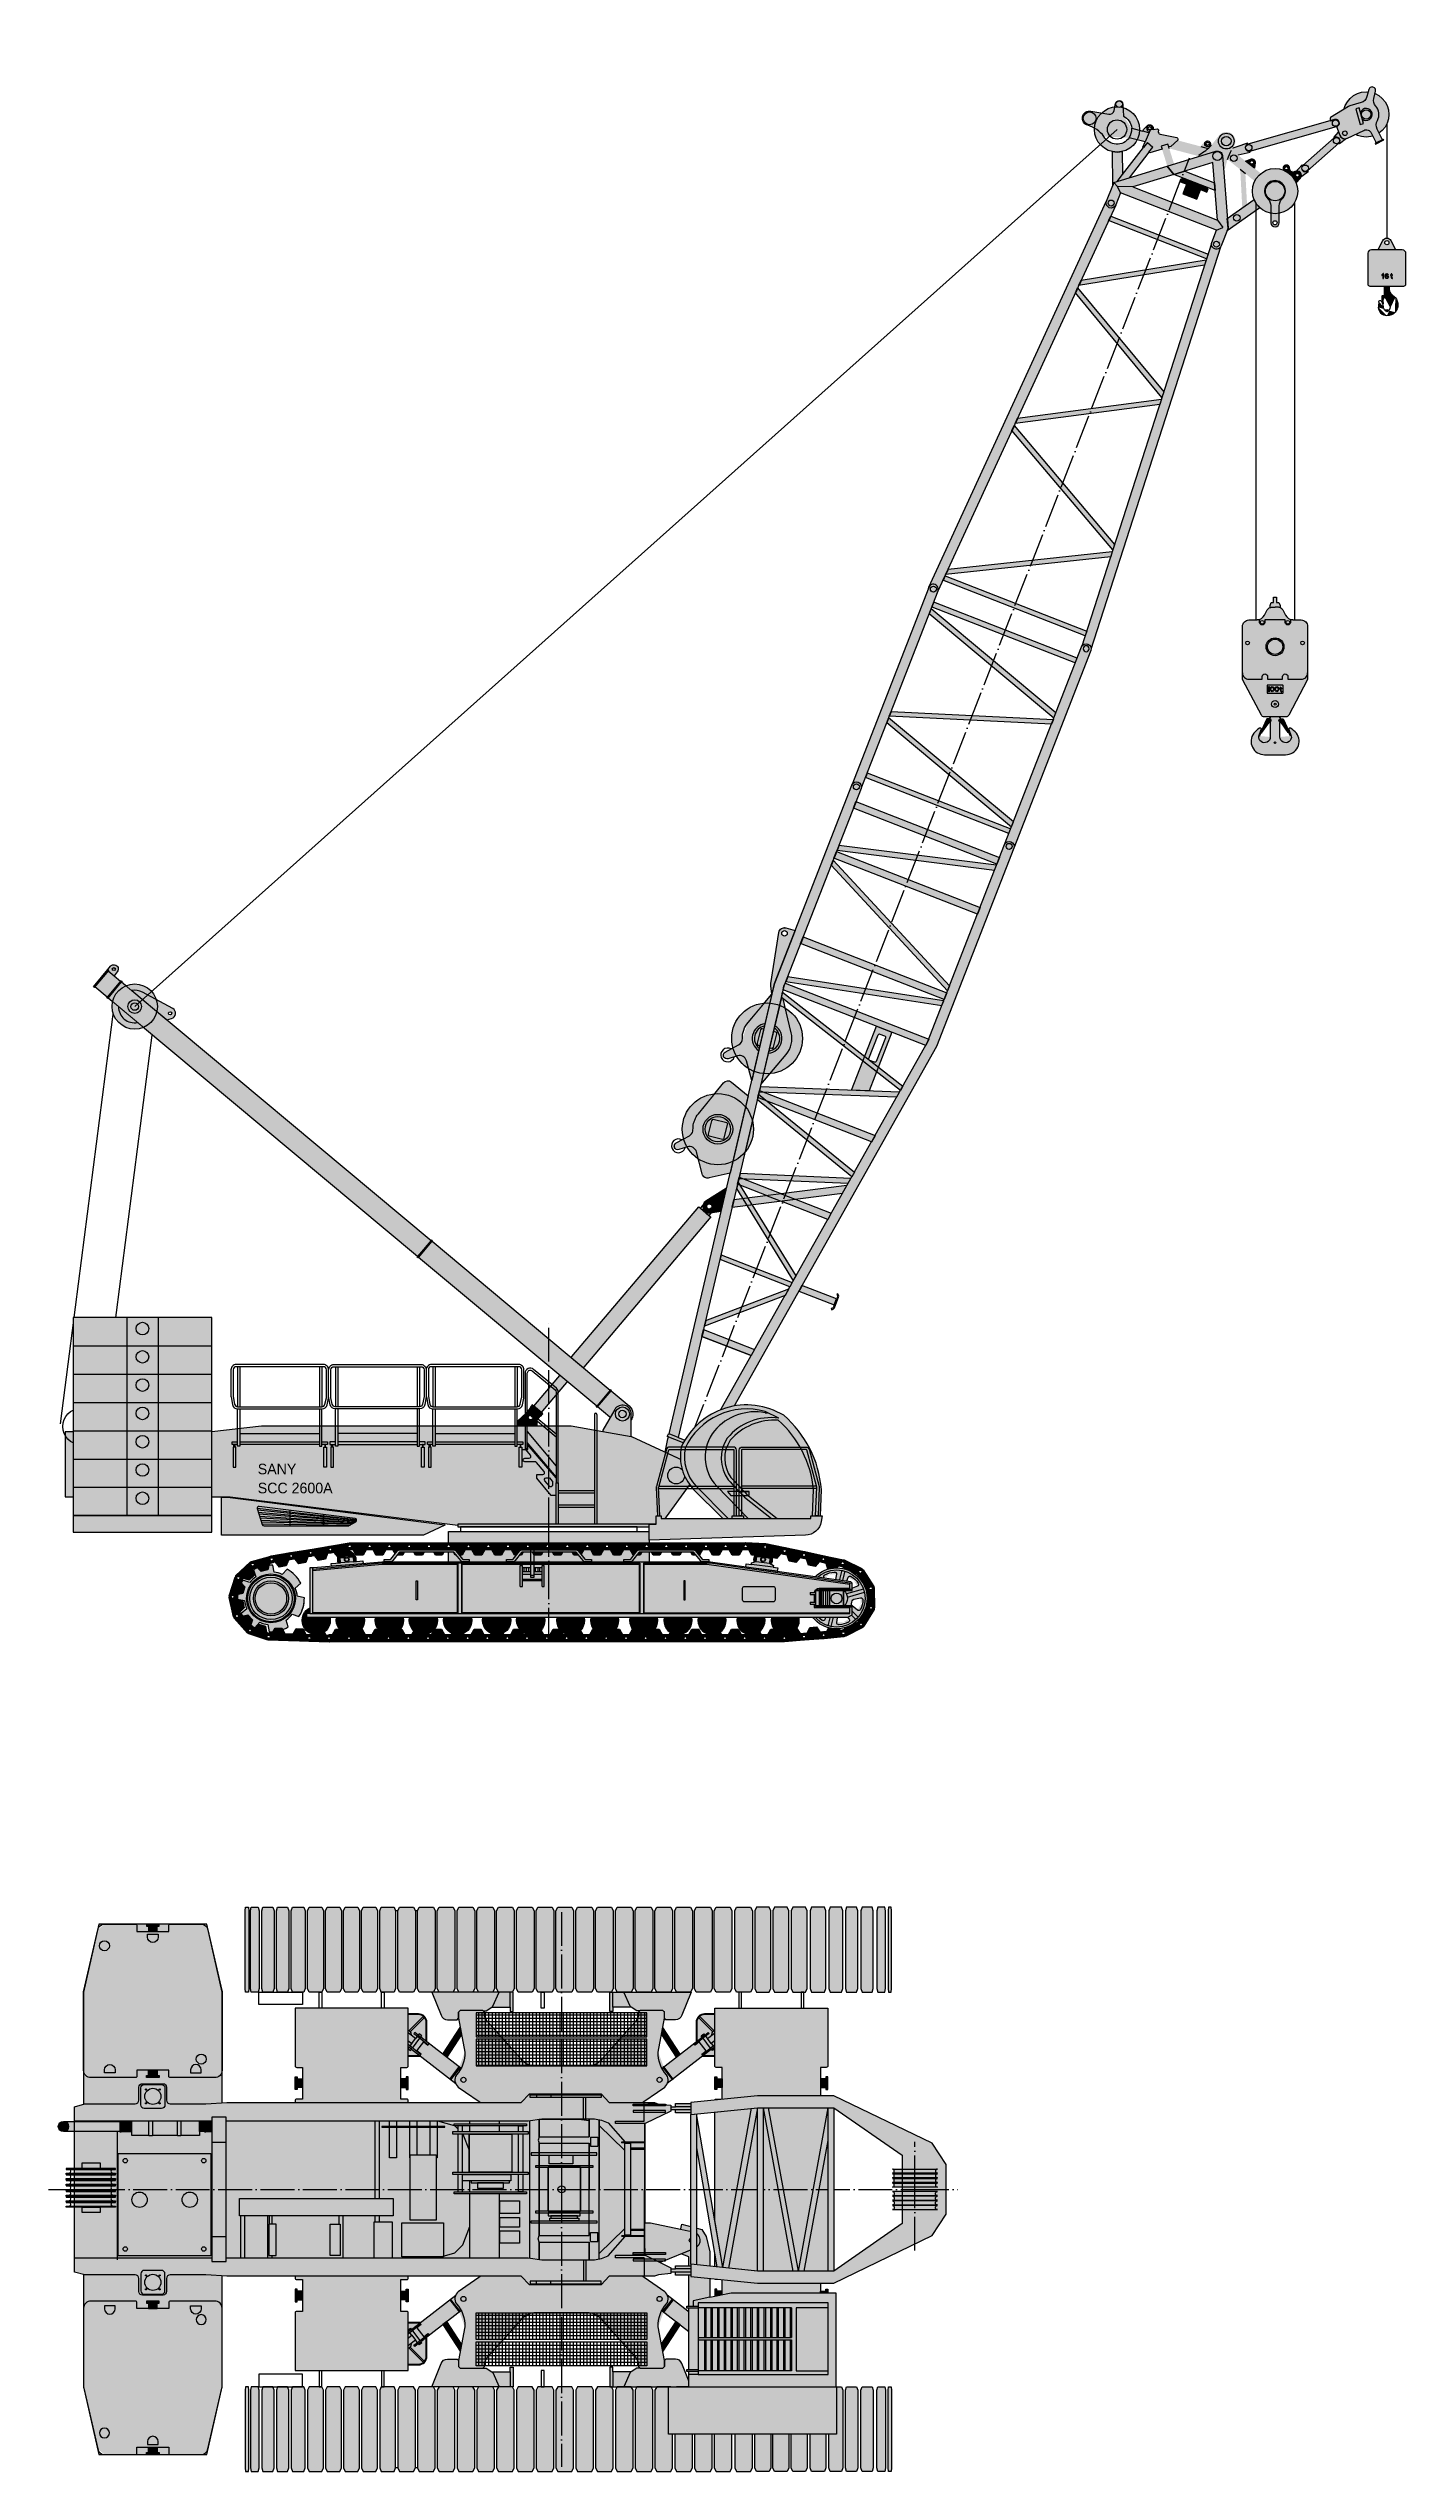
# Model space of a CAD drawing. Header units: millimetres. Extents: x -7081 to 12121, y -11735 to 22530.
import ezdxf

# ---------------------------------------------------------------- set-up
doc = ezdxf.new("R2010")
doc.units = ezdxf.units.MM
doc.linetypes.add('ACAD_ISO04W100', pattern=[30, 24, -3, 0, -3])
doc.layers.add('Кран SCC2600A', color=250, linetype='Continuous', lineweight=30)
doc.layers.add('Кран SCC2600A Штриховка', color=40, linetype='Continuous', lineweight=15)
doc.layers.add('Кран SCC2600A Оси', color=251, linetype='ACAD_ISO04W100')
doc.styles.get("Standard").update_dxf_attribs({"font": 'mipgost.ttf'})

# ---------------------------------------------------------------- blocks, each defined once
blk = doc.blocks.new('BLOCK-20160317.12511467')
at = {"color": 0, "linetype": 'ByBlock', "lineweight": -2, "ltscale": 20}
blk.add_wipeout([(130, -1155), (210, -1155), (-210, 1155), (-290, 1155)], dxfattribs=at)
at = {"layer": 'Кран SCC2600A Штриховка', "ltscale": 20}
h = blk.add_hatch(color=256, dxfattribs=at)
h.dxf.hatch_style = 1
h.paths.add_polyline_path([(-210, 1155), (-290, 1155), (130, -1155), (210, -1155)])
at = {"color": 0, "linetype": 'ByBlock', "lineweight": -2, "ltscale": 20, "transparency": 16777216}
blk.add_lwpolyline([(-210, 1155), (-290, 1155), (130, -1155), (210, -1155), (-210, 1155)], dxfattribs=at)
blk = doc.blocks.new('BLOCK-20160317.12511638')
at = {"color": 0, "linetype": 'ByBlock', "lineweight": -2, "ltscale": 20}
blk.add_wipeout([(40, 1155), (40, -1155), (-40, -1155), (-40, 1155)], dxfattribs=at)
at = {"layer": 'Кран SCC2600A Штриховка', "ltscale": 20}
h = blk.add_hatch(color=256, dxfattribs=at)
h.dxf.hatch_style = 1
h.paths.add_polyline_path([(40, -1155), (-40, -1155), (-40, 1155), (40, 1155)])
at = {"color": 0, "linetype": 'ByBlock', "lineweight": -2, "ltscale": 20, "transparency": 16777216}
blk.add_lwpolyline([(40, -1155), (-40, -1155), (-40, 1155), (40, 1155)], close=True, dxfattribs=at)
blk = doc.blocks.new('BLOCK-20160317.1251186')
at = {"color": 0, "linetype": 'ByBlock', "lineweight": -2, "ltscale": 20}
blk.add_wipeout([(-166, -1139), (-244, -1131), (162, 1121), (244, 1129)], dxfattribs=at)
at = {"layer": 'Кран SCC2600A Штриховка', "ltscale": 20}
h = blk.add_hatch(color=256, dxfattribs=at)
h.dxf.hatch_style = 1
h.paths.add_polyline_path([(162, 1121), (244, 1129), (-166, -1139), (-244, -1131)])
at = {"color": 0, "linetype": 'ByBlock', "lineweight": -2, "ltscale": 20, "transparency": 16777216}
blk.add_lwpolyline([(162, 1121), (244, 1129), (-166, -1139), (-244, -1131), (162, 1121)], dxfattribs=at)
blk = doc.blocks.new('BLOCK-20160317.12512024')
at = {"color": 0, "linetype": 'ByBlock', "lineweight": -2, "ltscale": 20}
blk.add_wipeout([(226, -1083), (143, -1074), (-226, 1084), (-146, 1092)], dxfattribs=at)
at = {"layer": 'Кран SCC2600A Штриховка', "ltscale": 20}
h = blk.add_hatch(color=256, dxfattribs=at)
h.dxf.hatch_style = 1
h.paths.add_polyline_path([(-146, 1092), (-226, 1084), (143, -1074), (226, -1083)])
at = {"color": 0, "linetype": 'ByBlock', "lineweight": -2, "ltscale": 20, "transparency": 16777216}
blk.add_lwpolyline([(-146, 1092), (-226, 1084), (143, -1074), (226, -1083), (-146, 1092)], dxfattribs=at)
blk = doc.blocks.new('BLOCK-20160317.12512228')
at = {"color": 0, "linetype": 'ByBlock', "lineweight": -2, "ltscale": 20}
blk.add_wipeout([(40, -1068), (-40, -1060), (-40, 1060), (40, 1068)], dxfattribs=at)
at = {"layer": 'Кран SCC2600A Штриховка', "ltscale": 20}
h = blk.add_hatch(color=256, dxfattribs=at)
h.dxf.hatch_style = 1
h.paths.add_polyline_path([(40, -1068), (-40, -1060), (-40, 1060), (40, 1068)])
at = {"color": 0, "linetype": 'ByBlock', "lineweight": -2, "ltscale": 20, "transparency": 16777216}
blk.add_lwpolyline([(40, -1068), (-40, -1060), (-40, 1060), (40, 1068)], close=True, dxfattribs=at)
blk = doc.blocks.new('BLOCK-20160317.12512425')
at = {"layer": 'Кран SCC2600A Штриховка', "ltscale": 20}
h = blk.add_hatch(color=253, dxfattribs=at)
h.dxf.hatch_style = 1
edge = h.paths.add_edge_path()
edge.add_arc((319, 0), 28.3, 90, 270)
edge.add_line((319, -28), (-319, -28))
edge.add_arc((-319, 0), 28.3, 270, 450)
edge.add_line((-319, 28), (319, 28))
at = {"color": 0, "linetype": 'ByBlock', "lineweight": -2, "ltscale": 20, "transparency": 16777216}
blk.add_lwpolyline([(319, 28, 1), (319, -28), (-319, -28, 1), (-319, 28)], format="xyb", close=True, dxfattribs=at)
blk = doc.blocks.new('BLOCK-20160317.0958243')
at = {"color": 0, "linetype": 'ByBlock', "lineweight": -2, "ltscale": 20, "transparency": 16777216}
blk.add_wipeout([(-300, -179), (-300, -179), (-293, -219), (-273, -255), (-241, -283), (-203, -298), (-179, -300), (179, -300), (179, -300), (219, -293), (255, -273), (283, -241), (298, -203), (300, -179), (300, 179), (300, 179), (293, 219), (273, 255), (241, 283), (203, 298), (179, 300), (-179, 300), (-179, 300), (-219, 293), (-255, 273), (-283, 241), (-298, 203), (-300, 179)], dxfattribs=at)
at = {"layer": 'Кран SCC2600A Штриховка', "ltscale": 20, "transparency": 16777216}
h = blk.add_hatch(color=256, dxfattribs=at)
h.dxf.hatch_style = 1
edge = h.paths.add_edge_path()
edge.add_line((-300, 179), (-300, -179))
edge.add_arc((-179, -179), 121, 180, 270)
edge.add_line((-179, -300), (179, -300))
edge.add_arc((179, -179), 121, 270, 360)
edge.add_line((300, -179), (300, 179))
edge.add_arc((179, 179), 121, 0, 90)
edge.add_line((179, 300), (-179, 300))
edge.add_arc((-179, 179), 121, 90, 180)
at = {"color": 0, "linetype": 'ByBlock', "lineweight": -2, "ltscale": 20, "transparency": 16777216}
for points in [[(-300, 179), (-300, -179, 0.414214), (-179, -300), (179, -300, 0.414214), (300, -179), (300, 179, 0.414214), (179, 300), (-179, 300, 0.414214)], [(-289, 179), (-289, -179, 0.414214), (-179, -289), (179, -289, 0.414214), (289, -179), (289, 179, 0.414214), (179, 289), (-179, 289, 0.414214)]]:
    blk.add_lwpolyline(points, format="xyb", close=True, dxfattribs=at)
for points in [[(-48, 63), (-241, 256, 1), (-256, 241), (-63, 48)], [(48, 63), (241, 256, -1), (256, 241), (63, 48)], [(-48, -63), (-241, -256, -1), (-256, -241), (-63, -48)], [(48, -63), (241, -256, 1), (256, -241), (63, -48)]]:
    blk.add_lwpolyline(points, format="xyb", dxfattribs=at)
for radius in [79.2, 41.4]:
    blk.add_circle((0, 0), radius, dxfattribs=at)
blk = doc.blocks.new('BLOCK-20160317.10035001')
at = {"color": 0, "linetype": 'ByBlock', "lineweight": -2, "ltscale": 20, "transparency": 16777216}
blk.add_wipeout([(-324, 99), (-288, 71), (-274, 88), (391, -428), (391, -428), (426, -446), (465, -451), (503, -441), (535, -419), (557, -386), (567, -348), (562, -309), (543, -275), (525, -256), (-141, 260), (-127, 277), (-164, 305), (-177, 288), (-225, 325), (-238, 308), (-190, 271), (-217, 237), (-378, 362), (-431, 293), (-270, 168), (-297, 134), (-345, 171), (-358, 154), (-310, 116)], dxfattribs=at)
for p, q in [((-274, 88), (-310, 116)), ((-144, 14), (-297, 134)), ((-270, 168), (-217, 237)), ((-177, 288), (-141, 260))]:
    blk.add_line(p, q, dxfattribs=at)
for points in [[(-270, 168), (-217, 237)], [(-261, 105), (-154, 243)], [(-157, -3), (-139, 20), (-197, 65), (-100, 191), (-41, 146), (-24, 169)], [(-190, 271), (-37, 152)]]:
    blk.add_lwpolyline(points, dxfattribs=at)
blk.add_wipeout([(413, 394), (431, 294), (224, -23), (169, 20)], dxfattribs=at)
at = {"layer": 'Кран SCC2600A Штриховка', "ltscale": 20, "transparency": 16777216}
h = blk.add_hatch(color=256, dxfattribs=at)
h.dxf.hatch_style = 1
edge = h.paths.add_edge_path()
edge.add_line((-310, 116), (-324, 99))
edge.add_line((-324, 99), (-288, 71))
edge.add_line((-288, 71), (-274, 88))
edge.add_line((-274, 88), (391, -428))
edge.add_arc((458, -342), 109, 232.1933, 412.1933)
edge.add_line((525, -256), (-141, 260))
edge.add_line((-141, 260), (-127, 277))
edge.add_line((-127, 277), (-164, 305))
edge.add_line((-164, 305), (-177, 288))
edge.add_line((-177, 288), (-225, 325))
edge.add_line((-225, 325), (-238, 308))
edge.add_line((-238, 308), (-190, 271))
edge.add_line((-190, 271), (-217, 237))
edge.add_line((-217, 237), (-378, 362))
edge.add_line((-378, 362), (-431, 293))
edge.add_line((-431, 293), (-270, 168))
edge.add_line((-270, 168), (-297, 134))
edge.add_line((-297, 134), (-345, 171))
edge.add_line((-345, 171), (-358, 154))
edge.add_line((-358, 154), (-310, 116))
h = blk.add_hatch(color=256, dxfattribs=at)
h.dxf.hatch_style = 1
h.paths.add_polyline_path([(169, 20), (413, 394), (431, 294), (224, -23)])
at = {"color": 0, "linetype": 'ByBlock', "lineweight": -2, "ltscale": 20, "transparency": 16777216}
blk.add_lwpolyline([(-310, 116), (-324, 99), (-288, 71), (-274, 88), (391, -428, 1), (525, -256), (-141, 260), (-127, 277), (-164, 305), (-177, 288), (-225, 325), (-238, 308), (-190, 271), (-217, 237), (-378, 362), (-431, 293), (-270, 168), (-297, 134), (-345, 171), (-358, 154)], format="xyb", close=True, dxfattribs=at)
for points in [[(169, 20), (413, 394), (431, 294), (224, -23)], [(411, -168), (278, -340), (267, -331), (400, -160)]]:
    blk.add_lwpolyline(points, close=True, dxfattribs=at)
blk = doc.blocks.new('BLOCK-20160317.10091997')
at = {"linetype": 'ByBlock', "lineweight": -2, "ltscale": 20}
h = blk.add_hatch(dxfattribs=at)
h.set_pattern_fill('ANSI37', color=252, scale=15, angle=45)
h.set_pattern_definition([(90, (13491.7, -17573.828), (-47.625, 1e-14), []), (180, (13491.7, -17573.828), (-1e-14, -47.625), [])])
h.paths.add_polyline_path([(-1200, -187), (1200, -187), (1200, 187), (-1200, 187)])
at = {"color": 0, "linetype": 'ByBlock', "lineweight": -2, "ltscale": 20, "transparency": 16777216}
blk.add_lwpolyline([(-1200, -187), (1200, -187), (1200, 187), (-1200, 187)], close=True, dxfattribs=at)
blk = doc.blocks.new('BLOCK-20160317.10092666')
at = {"linetype": 'ByBlock', "lineweight": -2, "ltscale": 20}
h = blk.add_hatch(dxfattribs=at)
h.set_pattern_fill('ANSI37', color=252, scale=15, angle=45)
h.set_pattern_definition([(90, (13491.7, -17961.733), (-47.625, 1e-14), []), (180, (13491.7, -17961.733), (-1e-14, -47.625), [])])
h.paths.add_polyline_path([(-1200, -170), (1200, -170), (1200, 170), (-1200, 170)])
at = {"color": 0, "linetype": 'ByBlock', "lineweight": -2, "ltscale": 20, "transparency": 16777216}
blk.add_lwpolyline([(-1200, -170), (1200, -170), (1200, 170), (-1200, 170)], close=True, dxfattribs=at)
blk = doc.blocks.new('BLOCK-20160317.09345393')
at = {"color": 0, "linetype": 'ByBlock', "lineweight": -2, "ltscale": 20, "transparency": 16777216}
for p in [(-2204, 2182), (2204, 2182)]:
    blk.add_blockref('BLOCK-20160317.0958243', p, dxfattribs=at)
at = {"color": 0, "linetype": 'ByBlock', "lineweight": -2, "ltscale": 20, "transparency": 16777216, "rotation": 180}
for p in [(-2204, -2182), (2204, -2182)]:
    blk.add_blockref('BLOCK-20160317.0958243', p, dxfattribs=at)
at = {"color": 0, "linetype": 'ByBlock', "lineweight": -2, "ltscale": 20, "transparency": 16777216, "yscale": 1.005620831450079, "zscale": 1.005620831450079}
for p, xscale in [((-1848, 1893), 1.005620831450079), ((1848, 1893), -1.005620831450079)]:
    blk.add_blockref('BLOCK-20160317.10035001', p, dxfattribs=dict(at, xscale=xscale))
at = {"color": 0, "linetype": 'ByBlock', "lineweight": -2, "ltscale": 20, "transparency": 16777216, "yscale": 1.005620831450079, "zscale": 1.005620831450079, "rotation": 180}
for p, xscale in [((-1848, -1893), -1.005620831450079), ((1848, -1893), 1.005620831450079)]:
    blk.add_blockref('BLOCK-20160317.10035001', p, dxfattribs=dict(at, xscale=xscale))
at = {"color": 0, "linetype": 'ByBlock', "lineweight": -2, "ltscale": 20, "transparency": 16777216}
blk.add_wipeout([(363, -1742), (363, -1742), (422, -1748), (478, -1767), (528, -1800), (569, -1843), (569, -1843), (1054, -2379), (1091, -2450), (1091, -2507), (1115, -2528), (1433, -2528), (1457, -2507), (1457, -2419), (1369, -1942), (1369, -1942), (1372, -1863), (1390, -1785), (1421, -1713), (1464, -1647), (1487, -1620), (1487, -1620), (1505, -1581), (1509, -1538), (1499, -1497), (1476, -1461), (1460, -1447), (1060, -1170), (1060, -1170), (1037, -1150), (1020, -1125), (1009, -1097), (1006, -1067), (1006, -1067), (1006, 1067), (1006, 1067), (1009, 1097), (1020, 1125), (1037, 1150), (1060, 1170), (1060, 1170), (1460, 1447), (1460, 1447), (1489, 1478), (1506, 1518), (1509, 1560), (1498, 1601), (1487, 1620), (1487, 1620), (1439, 1682), (1402, 1752), (1378, 1827), (1369, 1906), (1369, 1942), (1457, 2419), (1457, 2507), (1433, 2528), (1115, 2528), (1091, 2507), (1091, 2450), (1054, 2379), (569, 1843), (569, 1843), (528, 1800), (478, 1767), (422, 1748), (363, 1742), (363, 1742), (0, 1742), (-363, 1742), (-363, 1742), (-422, 1748), (-478, 1767), (-528, 1800), (-569, 1843), (-569, 1843), (-1054, 2379), (-1091, 2450), (-1091, 2507), (-1115, 2528), (-1433, 2528), (-1457, 2507), (-1457, 2419), (-1369, 1942), (-1369, 1942), (-1372, 1863), (-1390, 1785), (-1421, 1713), (-1464, 1647), (-1487, 1620), (-1487, 1620), (-1505, 1581), (-1509, 1538), (-1499, 1497), (-1476, 1461), (-1460, 1447), (-1060, 1170), (-1060, 1170), (-1037, 1150), (-1020, 1125), (-1009, 1097), (-1006, 1067), (-1006, -1067), (-1006, -1067), (-1009, -1097), (-1020, -1125), (-1037, -1150), (-1060, -1170), (-1060, -1170), (-1460, -1447), (-1460, -1447), (-1489, -1478), (-1506, -1518), (-1509, -1560), (-1498, -1601), (-1487, -1620), (-1487, -1620), (-1439, -1682), (-1402, -1752), (-1378, -1827), (-1369, -1906), (-1369, -1942), (-1457, -2419), (-1457, -2507), (-1433, -2528), (-1115, -2528), (-1091, -2507), (-1091, -2450), (-1054, -2379), (-569, -1843), (-569, -1843), (-528, -1800), (-478, -1767), (-422, -1748), (-363, -1742), (-363, -1742), (0, -1742)], dxfattribs=at)
at = {"layer": 'Кран SCC2600A Штриховка', "ltscale": 20, "transparency": 16777216}
h = blk.add_hatch(color=253, dxfattribs=at)
h.dxf.hatch_style = 1
edge = h.paths.add_edge_path()
edge.add_line((0, -1742), (363, -1742))
edge.add_arc((368, -1992), 251, 36.4837, 91.1555, ccw=False)
edge.add_line((569, -1843), (1054, -2379))
edge.add_line((1054, -2379), (1091, -2450))
edge.add_line((1091, -2450), (1091, -2507))
edge.add_line((1091, -2507), (1115, -2528))
edge.add_line((1115, -2528), (1433, -2528))
edge.add_line((1433, -2528), (1457, -2507))
edge.add_line((1457, -2507), (1457, -2419))
edge.add_line((1457, -2419), (1369, -1942))
edge.add_arc((1808, -1921), 440, 136.8311, 182.7477, ccw=False)
edge.add_arc((1380, -1548), 129, 326.1268, 411.6811)
edge.add_line((1460, -1447), (1060, -1170))
edge.add_arc((1131, -1067), 125, 180, 235.348, ccw=False)
edge.add_line((1006, -1067), (1006, 1067))
edge.add_arc((1131, 1067), 125, 124.652, 180, ccw=False)
edge.add_line((1060, 1170), (1460, 1447))
edge.add_arc((1380, 1548), 129, 308.3189, 393.8732)
edge.add_arc((1808, 1921), 440, 177.2523, 223.1689, ccw=False)
edge.add_line((1369, 1942), (1457, 2419))
edge.add_line((1457, 2419), (1457, 2507))
edge.add_line((1457, 2507), (1433, 2528))
edge.add_line((1433, 2528), (1115, 2528))
edge.add_line((1115, 2528), (1091, 2507))
edge.add_line((1091, 2507), (1091, 2450))
edge.add_line((1091, 2450), (1054, 2379))
edge.add_line((1054, 2379), (569, 1843))
edge.add_arc((368, 1992), 251, 268.8445, 323.5163, ccw=False)
edge.add_line((363, 1742), (0, 1742))
edge.add_line((0, 1742), (-363, 1742))
edge.add_arc((-368, 1992), 251, 216.4837, 271.1555, ccw=False)
edge.add_line((-569, 1843), (-1054, 2379))
edge.add_line((-1054, 2379), (-1091, 2450))
edge.add_line((-1091, 2450), (-1091, 2507))
edge.add_line((-1091, 2507), (-1115, 2528))
edge.add_line((-1115, 2528), (-1433, 2528))
edge.add_line((-1433, 2528), (-1457, 2507))
edge.add_line((-1457, 2507), (-1457, 2419))
edge.add_line((-1457, 2419), (-1369, 1942))
edge.add_arc((-1808, 1921), 440, -43.1689, 2.7477, ccw=False)
edge.add_arc((-1380, 1548), 129, 146.1268, 231.6811)
edge.add_line((-1460, 1447), (-1060, 1170))
edge.add_arc((-1131, 1067), 125, 0, 55.348, ccw=False)
edge.add_line((-1006, 1067), (-1006, -1067))
edge.add_arc((-1131, -1067), 125, 304.652, 360, ccw=False)
edge.add_line((-1060, -1170), (-1460, -1447))
edge.add_arc((-1380, -1548), 129, 128.3189, 213.8732)
edge.add_arc((-1808, -1921), 440, -2.7477, 43.1689, ccw=False)
edge.add_line((-1369, -1942), (-1457, -2419))
edge.add_line((-1457, -2419), (-1457, -2507))
edge.add_line((-1457, -2507), (-1433, -2528))
edge.add_line((-1433, -2528), (-1115, -2528))
edge.add_line((-1115, -2528), (-1091, -2507))
edge.add_line((-1091, -2507), (-1091, -2450))
edge.add_line((-1091, -2450), (-1054, -2379))
edge.add_line((-1054, -2379), (-569, -1843))
edge.add_arc((-368, -1992), 251, 88.8445, 143.5163, ccw=False)
edge.add_line((-363, -1742), (0, -1742))
at = {"color": 0, "linetype": 'ByBlock', "lineweight": -2, "ltscale": 20, "transparency": 16777216}
blk.add_lwpolyline([(0, -1742), (363, -1742, -0.243181), (569, -1843), (1054, -2379), (1091, -2450), (1091, -2507), (1115, -2528), (1433, -2528), (1457, -2507), (1457, -2419), (1369, -1942, -0.203073), (1487, -1620, 0.391665), (1460, -1447), (1060, -1170, -0.246308), (1006, -1067), (1006, 1067, -0.246308), (1060, 1170), (1460, 1447, 0.391665), (1487, 1620, -0.203073), (1369, 1942), (1457, 2419), (1457, 2507), (1433, 2528), (1115, 2528), (1091, 2507), (1091, 2450), (1054, 2379), (569, 1843, -0.243181), (363, 1742), (0, 1742), (-363, 1742, -0.243181), (-569, 1843), (-1054, 2379), (-1091, 2450), (-1091, 2507), (-1115, 2528), (-1433, 2528), (-1457, 2507), (-1457, 2419), (-1369, 1942, -0.203073), (-1487, 1620, 0.391665), (-1460, 1447), (-1060, 1170, -0.246308), (-1006, 1067), (-1006, -1067, -0.246308), (-1060, -1170), (-1460, -1447, 0.391665), (-1487, -1620, -0.203073), (-1369, -1942), (-1457, -2419), (-1457, -2507), (-1433, -2528), (-1115, -2528), (-1091, -2507), (-1091, -2450), (-1054, -2379), (-569, -1843, -0.243181), (-363, -1742)], format="xyb", close=True, dxfattribs=at)
for centre, radius in [((-1388, 1549), 35.7), ((1388, 1549), 35.7), ((0, 0), 843), ((-1388, -1549), 35.7), ((1388, -1549), 35.7)]:
    blk.add_circle(centre, radius, dxfattribs=at)
at = {"color": 0, "linetype": 'ByBlock', "lineweight": -2, "ltscale": 20, "transparency": 16777216, "xscale": 1.005620831450079, "yscale": 1.005620831450079, "zscale": 1.005620831450079}
for name, p in [('BLOCK-20160317.10092666', (0, 2326)), ('BLOCK-20160317.10091997', (0, 1936))]:
    blk.add_blockref(name, p, dxfattribs=at)
at = {"color": 0, "linetype": 'ByBlock', "lineweight": -2, "ltscale": 20, "transparency": 16777216, "xscale": -1.005620831450079, "yscale": 1.005620831450079, "zscale": 1.005620831450079, "rotation": 180}
for name, p in [('BLOCK-20160317.10091997', (0, -1936)), ('BLOCK-20160317.10092666', (0, -2326))]:
    blk.add_blockref(name, p, dxfattribs=at)
blk = doc.blocks.new('BLOCK-20160317.0129072')
at = {"color": 0, "linetype": 'ByBlock', "lineweight": -2, "ltscale": 20, "transparency": 16777216}
blk.add_wipeout([(-125, 550), (-125, -550), (-100, -600), (100, -600), (125, -550), (125, 550), (100, 600), (-100, 600)], dxfattribs=at)
at = {"layer": 'Кран SCC2600A Штриховка', "ltscale": 20, "transparency": 16777216}
h = blk.add_hatch(color=256, dxfattribs=at)
h.dxf.hatch_style = 1
h.set_gradient(color1=(173, 173, 173), rotation=180, tint=1)
h.paths.add_polyline_path([(-100, 600), (-125, 550), (-125, -550), (-100, -600)])
h = blk.add_hatch(color=253, dxfattribs=at)
h.dxf.hatch_style = 1
h.paths.add_polyline_path([(100, 600), (-100, 600), (-100, -600), (100, -600)])
h = blk.add_hatch(color=256, dxfattribs=at)
h.dxf.hatch_style = 1
h.set_gradient(color1=(173, 173, 173), tint=1)
h.paths.add_polyline_path([(125, 550), (100, 600), (100, -600), (125, -550)])
at = {"color": 0, "linetype": 'ByBlock', "lineweight": -2, "ltscale": 20, "transparency": 16777216}
blk.add_lwpolyline([(-100, 600), (-125, 550), (-125, -550), (-100, -600), (100, -600), (125, -550), (125, 550), (100, 600)], close=True, dxfattribs=at)
blk = doc.blocks.new('BLOCK-20160317.09272233')
at = {"color": 0, "linetype": 'ByBlock', "lineweight": -2, "ltscale": 20, "transparency": 16777216}
for p, xscale in [((-4251, 62), 0.7), ((4227, 62), -0.7)]:
    blk.add_blockref('BLOCK-20160317.0129072', p, dxfattribs=dict(at, xscale=xscale))
blk.add_blockref('BLOCK-20160317.0129072', (-2290, 62), dxfattribs=at)
blk.add_wipeout([(629, 874), (629, 938), (589, 938), (589, 662), (1737, 662), (1607, 989), (1607, 989), (1592, 1014), (1571, 1035), (1545, 1048), (1516, 1053), (1377, 1053), (1360, 1033), (1360, 945), (1336, 925), (967, 925), (891, 874)], dxfattribs=at)
at = {"layer": 'Кран SCC2600A Штриховка', "ltscale": 20, "transparency": 16777216}
h = blk.add_hatch(color=253, dxfattribs=at)
h.dxf.hatch_style = 1
edge = h.paths.add_edge_path()
edge.add_line((891, 874), (629, 874))
edge.add_line((629, 874), (629, 938))
edge.add_line((629, 938), (589, 938))
edge.add_line((589, 938), (589, 662))
edge.add_line((589, 662), (1737, 662))
edge.add_line((1737, 662), (1607, 989))
edge.add_arc((1512, 951), 103, 21.8672, 87.8584)
edge.add_line((1516, 1053), (1377, 1053))
edge.add_line((1377, 1053), (1360, 1033))
edge.add_line((1360, 1033), (1360, 945))
edge.add_line((1360, 945), (1336, 925))
edge.add_line((1336, 925), (967, 925))
edge.add_line((967, 925), (891, 874))
at = {"color": 0, "linetype": 'ByBlock', "lineweight": -2, "ltscale": 20, "transparency": 16777216}
blk.add_line((-2414, -488), (-2444, -488), dxfattribs=at)
for p, xscale in [((-4437, 62), 0.5), ((4427, 62), -0.5)]:
    blk.add_blockref('BLOCK-20160317.0129072', p, dxfattribs=dict(at, xscale=xscale))
blk.add_blockref('BLOCK-20160317.0129072', (-2010, 62), dxfattribs=at)
blk.add_line((-2134, -488), (-2164, -488), dxfattribs=at)
for p, xscale in [((-4548, 62), 0.2), ((-2557, 62), 0.9), ((4548, 62), -0.2)]:
    blk.add_blockref('BLOCK-20160317.0129072', p, dxfattribs=dict(at, xscale=xscale))
blk.add_blockref('BLOCK-20160317.0129072', (-1730, 62), dxfattribs=at)
at = {"color": 0, "linetype": 'ByBlock', "lineweight": -2, "ltscale": 20, "transparency": 16777216, "xscale": 0.9}
blk.add_blockref('BLOCK-20160317.0129072', (-2812, 62), dxfattribs=at)
at = {"color": 0, "linetype": 'ByBlock', "lineweight": -2, "ltscale": 20, "transparency": 16777216}
blk.add_blockref('BLOCK-20160317.0129072', (-1450, 62), dxfattribs=at)
blk.add_lwpolyline([(-2645, 889), (-2645, 662), (-2605, 662), (-2605, 889)], close=True, dxfattribs=at)
at = {"color": 0, "linetype": 'ByBlock', "lineweight": -2, "ltscale": 20, "transparency": 16777216, "xscale": 0.9}
blk.add_blockref('BLOCK-20160317.0129072', (-3067, 62), dxfattribs=at)
at = {"color": 0, "linetype": 'ByBlock', "lineweight": -2, "ltscale": 20, "transparency": 16777216}
blk.add_blockref('BLOCK-20160317.0129072', (-1170, 62), dxfattribs=at)
at = {"color": 0, "linetype": 'ByBlock', "lineweight": -2, "ltscale": 20, "transparency": 16777216, "xscale": 0.9}
blk.add_blockref('BLOCK-20160317.0129072', (-3322, 62), dxfattribs=at)
at = {"color": 0, "linetype": 'ByBlock', "lineweight": -2, "ltscale": 20, "transparency": 16777216}
blk.add_blockref('BLOCK-20160317.0129072', (-890, 62), dxfattribs=at)
at = {"color": 0, "linetype": 'ByBlock', "lineweight": -2, "ltscale": 20, "transparency": 16777216, "xscale": 0.9}
blk.add_blockref('BLOCK-20160317.0129072', (-3577, 62), dxfattribs=at)
at = {"color": 0, "linetype": 'ByBlock', "lineweight": -2, "ltscale": 20, "transparency": 16777216}
blk.add_blockref('BLOCK-20160317.0129072', (-610, 62), dxfattribs=at)
blk.add_lwpolyline([(-3526, 889), (-3526, 662), (-3486, 662), (-3486, 889)], close=True, dxfattribs=at)
at = {"color": 0, "linetype": 'ByBlock', "lineweight": -2, "ltscale": 20, "transparency": 16777216, "xscale": 0.8}
blk.add_blockref('BLOCK-20160317.0129072', (-3822, 62), dxfattribs=at)
at = {"color": 0, "linetype": 'ByBlock', "lineweight": -2, "ltscale": 20, "transparency": 16777216}
blk.add_blockref('BLOCK-20160317.0129072', (-330, 62), dxfattribs=at)
blk.add_wipeout([(-823, 874), (-823, 938), (-783, 938), (-783, 662), (-1932, 662), (-1801, 989), (-1801, 989), (-1787, 1014), (-1765, 1035), (-1739, 1048), (-1710, 1053), (-1571, 1053), (-1554, 1033), (-1554, 945), (-1530, 925), (-1161, 925), (-1085, 874)], dxfattribs=at)
at = {"layer": 'Кран SCC2600A Штриховка', "ltscale": 20, "transparency": 16777216}
h = blk.add_hatch(color=253, dxfattribs=at)
h.dxf.hatch_style = 1
edge = h.paths.add_edge_path()
edge.add_line((-1085, 874), (-823, 874))
edge.add_line((-823, 874), (-823, 938))
edge.add_line((-823, 938), (-783, 938))
edge.add_line((-783, 938), (-783, 662))
edge.add_line((-783, 662), (-1932, 662))
edge.add_line((-1932, 662), (-1801, 989))
edge.add_arc((-1706, 951), 103, 92.1416, 158.1328, ccw=False)
edge.add_line((-1710, 1053), (-1571, 1053))
edge.add_line((-1571, 1053), (-1554, 1033))
edge.add_line((-1554, 1033), (-1554, 945))
edge.add_line((-1554, 945), (-1530, 925))
edge.add_line((-1530, 925), (-1161, 925))
edge.add_line((-1161, 925), (-1085, 874))
at = {"color": 0, "linetype": 'ByBlock', "lineweight": -2, "ltscale": 20, "transparency": 16777216}
blk.add_line((-823, 874), (-823, 662), dxfattribs=at)
blk.add_lwpolyline([(-1085, 874), (-823, 874), (-823, 938), (-783, 938), (-783, 662), (-1932, 662), (-1801, 989, -0.296172), (-1710, 1053), (-1571, 1053), (-1554, 1033), (-1554, 945), (-1530, 925), (-1161, 925)], format="xyb", close=True, dxfattribs=at)
blk.add_lwpolyline([(-1085, 874), (-1070, 863), (-979, 662)], dxfattribs=at)
at = {"color": 0, "linetype": 'ByBlock', "lineweight": -2, "ltscale": 20, "transparency": 16777216, "xscale": 0.7}
blk.add_blockref('BLOCK-20160317.0129072', (-4044, 62), dxfattribs=at)
at = {"color": 0, "linetype": 'ByBlock', "lineweight": -2, "ltscale": 20, "transparency": 16777216}
blk.add_blockref('BLOCK-20160317.0129072', (-50, 62), dxfattribs=at)
for points in [[(-3763, 840), (-4380, 840), (-4380, 662), (-3763, 662)], [(-383, 889), (-383, 662), (-342, 662), (-342, 889)]]:
    blk.add_lwpolyline(points, close=True, dxfattribs=at)
blk.add_blockref('BLOCK-20160317.0129072', (230, 62), dxfattribs=at)
blk.add_blockref('BLOCK-20160317.0129072', (510, 62), dxfattribs=at)
blk.add_blockref('BLOCK-20160317.0129072', (790, 62), dxfattribs=at)
blk.add_line((629, 874), (629, 662), dxfattribs=at)
blk.add_blockref('BLOCK-20160317.0129072', (1070, 62), dxfattribs=at)
blk.add_lwpolyline([(891, 874), (875, 863), (785, 662)], dxfattribs=at)
blk.add_blockref('BLOCK-20160317.0129072', (1350, 62), dxfattribs=at)
blk.add_blockref('BLOCK-20160317.0129072', (1630, 62), dxfattribs=at)
blk.add_blockref('BLOCK-20160317.0129072', (1910, 62), dxfattribs=at)
blk.add_lwpolyline([(891, 874), (629, 874), (629, 938), (589, 938), (589, 662), (1737, 662), (1607, 989, 0.296172), (1516, 1053), (1377, 1053), (1360, 1033), (1360, 945), (1336, 925), (967, 925)], format="xyb", close=True, dxfattribs=at)
blk.add_blockref('BLOCK-20160317.0129072', (2190, 62), dxfattribs=at)
blk.add_blockref('BLOCK-20160317.0129072', (2479, 62), dxfattribs=at)
blk.add_lwpolyline([(2451, 889), (2451, 662), (2410, 662), (2410, 889)], close=True, dxfattribs=at)
at = {"color": 0, "linetype": 'ByBlock', "lineweight": -2, "ltscale": 20, "transparency": 16777216, "xscale": -0.9}
blk.add_blockref('BLOCK-20160317.0129072', (2750, 62), dxfattribs=at)
blk.add_blockref('BLOCK-20160317.0129072', (3006, 62), dxfattribs=at)
blk.add_blockref('BLOCK-20160317.0129072', (3266, 62), dxfattribs=at)
blk.add_blockref('BLOCK-20160317.0129072', (3532, 62), dxfattribs=at)
at = {"color": 0, "linetype": 'ByBlock', "lineweight": -2, "ltscale": 20, "transparency": 16777216}
blk.add_lwpolyline([(3332, 889), (3332, 662), (3292, 662), (3292, 889)], close=True, dxfattribs=at)
at = {"color": 0, "linetype": 'ByBlock', "lineweight": -2, "ltscale": 20, "transparency": 16777216, "xscale": -0.8}
blk.add_blockref('BLOCK-20160317.0129072', (3785, 62), dxfattribs=at)
at = {"color": 0, "linetype": 'ByBlock', "lineweight": -2, "ltscale": 20, "transparency": 16777216, "xscale": -0.7}
blk.add_blockref('BLOCK-20160317.0129072', (4007, 62), dxfattribs=at)
blk = doc.blocks.new('BLOCK-20160317.10264357')
at = {"color": 0, "linetype": 'ByBlock', "lineweight": -2, "ltscale": 20, "transparency": 16777216}
for points in [[(-349, 26), (349, 26), (349, 39), (-349, 39)], [(-349, -26), (349, -26), (349, -39), (-349, -39)]]:
    blk.add_lwpolyline(points, close=True, dxfattribs=at)
for centre, start, end in [((-308, 0), 270, 90), ((308, 0), 90, 270)]:
    blk.add_arc(centre, 25.6, start, end, dxfattribs=at)
blk = doc.blocks.new('BLOCK-20160317.11065502')
at = {"layer": 'Кран SCC2600A Штриховка', "ltscale": 20, "transparency": 16777216}
h = blk.add_hatch(color=253, dxfattribs=at)
h.dxf.hatch_style = 1
edge = h.paths.add_edge_path()
edge.add_line((0, -980), (-225, -980))
edge.add_line((-225, -980), (-225, -1064))
edge.add_arc((-246, -1064), 21.3, -90, 0, ccw=False)
edge.add_line((-246, -1085), (-878, -1085))
edge.add_arc((-878, -983), 102, 180, 270, ccw=False)
edge.add_line((-980, -983), (-980, 124))
edge.add_arc((-878, 124), 102, 167.0407, 180, ccw=False)
edge.add_line((-977, 147), (-780, 1006))
edge.add_arc((-681, 983), 102, 90, 167.0407, ccw=False)
edge.add_line((-681, 1085), (-246, 1085))
edge.add_arc((-246, 1064), 21.3, 0, 90, ccw=False)
edge.add_line((-225, 1064), (-225, 980))
edge.add_line((-225, 980), (0, 980))
edge.add_line((0, 980), (225, 980))
edge.add_line((225, 980), (225, 1064))
edge.add_arc((246, 1064), 21.3, 90, 180, ccw=False)
edge.add_line((246, 1085), (681, 1085))
edge.add_arc((681, 983), 102, 12.9593, 90, ccw=False)
edge.add_line((780, 1006), (977, 147))
edge.add_arc((878, 124), 102, 0, 12.9593, ccw=False)
edge.add_line((980, 124), (980, -983))
edge.add_arc((878, -983), 102, -90, 0, ccw=False)
edge.add_line((878, -1085), (246, -1085))
edge.add_arc((246, -1064), 21.3, 180, 270, ccw=False)
edge.add_line((225, -1064), (225, -980))
edge.add_line((225, -980), (0, -980))
h = blk.add_hatch(color=256, dxfattribs=at)
h.dxf.hatch_style = 1
h.set_gradient(color1=(132, 132, 132), color2=(214, 214, 214), tint=1, name='CYLINDER')
h.paths.add_polyline_path([(-90, 1055), (90, 1055), (90, 1085), (-90, 1085)])
h = blk.add_hatch(color=256, dxfattribs=at)
h.dxf.hatch_style = 1
h.set_gradient(color1=(132, 132, 132), color2=(214, 214, 214), tint=1, name='CYLINDER')
h.paths.add_polyline_path([(-61, 980), (61, 980), (61, 1055), (-61, 1055)])
h = blk.add_hatch(color=256, dxfattribs=at)
h.dxf.hatch_style = 1
h.set_gradient(color1=(132, 132, 132), color2=(214, 214, 214), tint=1, name='CYLINDER')
h.paths.add_polyline_path([(-61, -980), (61, -980), (61, -1055), (-61, -1055)])
h = blk.add_hatch(color=256, dxfattribs=at)
h.dxf.hatch_style = 1
h.set_gradient(color1=(132, 132, 132), color2=(214, 214, 214), tint=1, name='CYLINDER')
h.paths.add_polyline_path([(-90, -1055), (90, -1055), (90, -1085), (-90, -1085)])
at = {"color": 0, "linetype": 'ByBlock', "lineweight": -2, "ltscale": 20, "transparency": 16777216}
for points in [[(0, -980), (-225, -980), (-225, -1064, -0.414214), (-246, -1085), (-878, -1085, -0.414214), (-980, -983), (-980, 124, -0.056606), (-977, 147), (-780, 1006, -0.349415), (-681, 1085), (-246, 1085, -0.414214), (-225, 1064), (-225, 980), (0, 980), (225, 980), (225, 1064, -0.414214), (246, 1085), (681, 1085, -0.349415), (780, 1006), (977, 147, -0.056606), (980, 124), (980, -983, -0.414214), (878, -1085), (246, -1085, -0.414214), (225, -1064), (225, -980)], [(75, 942), (75, 902, -1), (-75, 902), (-75, 942)], [(-684, -1016), (-684, -975, -1), (-534, -975), (-534, -1016)], [(684, -1016), (684, -975, 1), (534, -975), (534, -1016)]]:
    blk.add_lwpolyline(points, format="xyb", close=True, dxfattribs=at)
for points in [[(-90, 1055), (90, 1055), (90, 1085), (-90, 1085)], [(-61, 980), (61, 980), (61, 1055), (-61, 1055)], [(-61, -980), (61, -980), (61, -1055), (-61, -1055)], [(-90, -1055), (90, -1055), (90, -1085), (-90, -1085)]]:
    blk.add_lwpolyline(points, close=True, dxfattribs=at)
for centre in [(-685, 780), (684, -823)]:
    blk.add_circle(centre, 70.5, dxfattribs=at)
blk = doc.blocks.new('BLOCK-20180425.100147')
at = {"color": 0, "linetype": 'ByBlock', "lineweight": -2, "ltscale": 20, "transparency": 16777216}
blk.add_wipeout([(-900, 1022), (-1084, 1094), (-1001, 1486), (-717, 1411), (-656, 1310), (-602, 1093), (-602, 452), (-300, 513), (1178, 513), (1178, -815), (1188, -815), (1188, -1486), (-1188, -1486), (-1188, -815), (-900, -815), (-900, -642), (-900, -598), (-930, -598), (-930, -568), (-900, -568), (-900, 297), (-930, 297), (-930, 327), (-900, 327)], dxfattribs=at)
at = {"layer": 'Кран SCC2600A Штриховка', "ltscale": 20, "transparency": 16777216}
h = blk.add_hatch(color=256, dxfattribs=at)
h.dxf.hatch_style = 1
h.paths.add_polyline_path([(-900, 327), (-900, 1022), (-1084, 1094), (-1001, 1486), (-717, 1411), (-656, 1310), (-602, 1093), (-602, 452), (-300, 513), (1178, 513), (1178, -815), (1188, -815), (1188, -1486), (-1188, -1486), (-1188, -815), (-900, -815), (-900, -642), (-900, -598), (-930, -598), (-930, -568), (-900, -568), (-900, 297), (-930, 297), (-930, 327)])
h = blk.add_hatch(color=256, dxfattribs=at)
h.dxf.hatch_style = 1
h.set_gradient(color1=(173, 173, 173), tint=1)
h.paths.add_polyline_path([(618, 303), (618, -591), (1069, -591), (1069, 303)])
at = {"color": 0, "linetype": 'ByBlock', "lineweight": -2, "ltscale": 20, "transparency": 16777216}
for p, q in [((552, 304), (-768, 304)), ((-768, -642), (-900, -642)), ((552, -591), (-768, -591))]:
    blk.add_line(p, q, dxfattribs=at)
for points in [[(-900, 327), (-900, 1022), (-1084, 1094), (-1001, 1486), (-717, 1411), (-656, 1310), (-602, 1093), (-602, 452), (-300, 513), (1178, 513), (1178, -815), (1188, -815), (1188, -1486), (-1188, -1486), (-1188, -815), (-900, -815), (-900, -642), (-900, -598), (-930, -598), (-930, -568), (-900, -568), (-900, 297), (-930, 297), (-930, 327)], [(1069, 371), (-768, 371), (-768, -642), (1069, -642)], [(618, 303), (618, -591), (1069, -591), (1069, 303)]]:
    blk.add_lwpolyline(points, close=True, dxfattribs=at)
for points in [[(-602, 452), (-841, 403), (-841, 327)], [(-900, 327), (-768, 327), (-768, 297), (-900, 297)], [(-680, 304), (-680, -118)], [(-660, 304), (-660, -118)], [(-589, 304), (-589, -118)], [(-569, 304), (-569, -118)], [(-495, 304), (-495, -118)], [(-475, 304), (-475, -118)], [(-400, 304), (-400, -118)], [(-380, 304), (-380, -118)], [(-306, 304), (-306, -118)], [(-286, 304), (-286, -118)], [(-215, 304), (-215, -118)], [(-195, 304), (-195, -118)], [(-121, 304), (-121, -118)], [(-100, 304), (-100, -118)], [(-26, 304), (-26, -118)], [(-6, 304), (-6, -118)], [(65, 304), (65, -118)], [(85, 304), (85, -118)], [(162, 304), (162, -118)], [(182, 304), (182, -118)], [(254, 304), (254, -118)], [(274, 304), (274, -118)], [(344, 304), (344, -118)], [(364, 304), (364, -118)], [(439, 304), (439, -118)], [(459, 304), (459, -118)], [(532, 304), (532, -118)], [(552, 304), (552, -118)], [(-768, -118), (552, -118)], [(-768, -151), (552, -151)], [(-680, -151), (-680, -591)], [(-660, -151), (-660, -591)], [(-589, -151), (-589, -591)], [(-569, -151), (-569, -591)], [(-495, -151), (-495, -591)], [(-475, -151), (-475, -591)], [(-400, -151), (-400, -591)], [(-380, -151), (-380, -591)], [(-306, -151), (-306, -591)], [(-286, -151), (-286, -591)], [(-215, -151), (-215, -591)], [(-195, -151), (-195, -591)], [(-121, -151), (-121, -591)], [(-100, -151), (-100, -591)], [(-26, -151), (-26, -591)], [(-6, -151), (-6, -591)], [(65, -151), (65, -591)], [(85, -151), (85, -591)], [(162, -151), (162, -591)], [(182, -151), (182, -591)], [(254, -151), (254, -591)], [(274, -151), (274, -591)], [(344, -151), (344, -591)], [(364, -151), (364, -591)], [(439, -151), (439, -591)], [(459, -151), (459, -591)], [(532, -151), (532, -591)], [(552, -151), (552, -591)], [(-900, -568), (-768, -568), (-768, -598), (-900, -598)], [(-900, -815), (1178, -815)]]:
    blk.add_lwpolyline(points, dxfattribs=at)
blk.add_circle((-866, 1257), 60.9, dxfattribs=at)
blk = doc.blocks.new('BLOCK-20180425.102646')
at = {"color": 0, "linetype": 'ByBlock', "lineweight": -2, "ltscale": 20, "transparency": 16777216}
blk.add_wipeout([(-765, -3750), (765, -3750), (980, -2790), (980, 2790), (765, 3750), (-765, 3750), (-980, 2790), (-980, -2790)], dxfattribs=at)
at = {"layer": 'Кран SCC2600A Штриховка', "ltscale": 20, "transparency": 16777216}
h = blk.add_hatch(color=256, dxfattribs=at)
h.dxf.hatch_style = 1
h.paths.add_polyline_path([(-980, -2790), (-765, -3750), (765, -3750), (980, -2790), (980, 2790), (765, 3750), (-765, 3750), (-980, 2790)])
at = {"color": 0, "linetype": 'ByBlock', "lineweight": -2, "ltscale": 20, "transparency": 16777216}
blk.add_lwpolyline([(-980, -2790), (-765, -3750), (765, -3750), (980, -2790), (980, 2790), (765, 3750), (-765, 3750), (-980, 2790)], close=True, dxfattribs=at)
blk = doc.blocks.new('BLOCK-20160317.11151947')
at = {"color": 0, "linetype": 'ByBlock', "lineweight": -2, "ltscale": 20, "transparency": 16777216}
for name, p in [('BLOCK-20180425.102646', (-5782, 0)), ('BLOCK-20180425.100147', (2702, -1977))]:
    blk.add_blockref(name, p, dxfattribs=at)
blk.add_wipeout([(1613, 1169), (1613, 1213), (2006, 1213), (2006, 1169), (2026, 1169), (2026, 1125), (2006, 1125), (2006, 1081), (1613, 1081), (1613, 1125), (1549, 1125), (1549, 1108), (1183, 932), (1179, 932), (1179, 0), (1179, -474), (1261, -474), (1862, -601), (1862, -601), (1900, -616), (1932, -644), (1952, -680), (1959, -721), (1952, -762), (1931, -798), (1900, -825), (1883, -834), (1396, -1034), (1549, -1108), (1549, -1125), (1613, -1125), (1613, -1081), (2006, -1081), (2006, -1125), (2026, -1125), (2026, -1169), (2006, -1169), (2006, -1213), (1613, -1213), (1613, -1169), (1549, -1169), (1549, -1189), (1373, -1207), (1315, -1227), (674, -1227), (559, -1349), (-451, -1349), (-569, -1227), (-4736, -1227), (-5032, -1210), (-5537, -1210), (-5537, -1210), (-5557, -1213), (-5573, -1224), (-5584, -1241), (-5588, -1260), (-5588, -1444), (-5588, -1444), (-5591, -1463), (-5602, -1480), (-5618, -1490), (-5638, -1494), (-5930, -1494), (-5930, -1494), (-5950, -1490), (-5966, -1480), (-5977, -1463), (-5981, -1444), (-5981, -1260), (-5981, -1260), (-5984, -1241), (-5995, -1224), (-6012, -1213), (-6031, -1210), (-6746, -1210), (-6892, -1169), (-6892, 295), (-6892, 817), (-6892, 1169), (-6746, 1210), (-6031, 1210), (-6031, 1210), (-6012, 1213), (-5995, 1224), (-5984, 1241), (-5981, 1260), (-5981, 1444), (-5981, 1444), (-5977, 1463), (-5966, 1480), (-5950, 1490), (-5930, 1494), (-5638, 1494), (-5638, 1494), (-5618, 1490), (-5602, 1480), (-5591, 1463), (-5588, 1444), (-5588, 1260), (-5588, 1260), (-5584, 1241), (-5573, 1224), (-5557, 1213), (-5537, 1210), (-5032, 1210), (-4736, 1227), (-569, 1227), (-451, 1349), (559, 1349), (674, 1227), (1315, 1227), (1373, 1207), (1549, 1189), (1549, 1169)], dxfattribs=at)
at = {"layer": 'Кран SCC2600A Штриховка', "ltscale": 20, "transparency": 16777216}
h = blk.add_hatch(color=256, dxfattribs=at)
h.dxf.hatch_style = 1
edge = h.paths.add_edge_path()
edge.add_line((1549, 1169), (1613, 1169))
edge.add_line((1613, 1169), (1613, 1213))
edge.add_line((1613, 1213), (2006, 1213))
edge.add_line((2006, 1213), (2006, 1169))
edge.add_line((2006, 1169), (2026, 1169))
edge.add_line((2026, 1169), (2026, 1125))
edge.add_line((2026, 1125), (2006, 1125))
edge.add_line((2006, 1125), (2006, 1081))
edge.add_line((2006, 1081), (1613, 1081))
edge.add_line((1613, 1081), (1613, 1125))
edge.add_line((1613, 1125), (1549, 1125))
edge.add_line((1549, 1125), (1549, 1108))
edge.add_line((1549, 1108), (1183, 932))
edge.add_line((1183, 932), (1179, 932))
edge.add_line((1179, 932), (1179, 0))
edge.add_line((1179, 0), (1179, -474))
edge.add_line((1179, -474), (1261, -474))
edge.add_line((1261, -474), (1862, -601))
edge.add_arc((1837, -721), 122, -67.6263, 78.1105, ccw=False)
edge.add_line((1883, -834), (1396, -1034))
edge.add_line((1396, -1034), (1549, -1108))
edge.add_line((1549, -1108), (1549, -1125))
edge.add_line((1549, -1125), (1613, -1125))
edge.add_line((1613, -1125), (1613, -1081))
edge.add_line((1613, -1081), (2006, -1081))
edge.add_line((2006, -1081), (2006, -1125))
edge.add_line((2006, -1125), (2026, -1125))
edge.add_line((2026, -1125), (2026, -1169))
edge.add_line((2026, -1169), (2006, -1169))
edge.add_line((2006, -1169), (2006, -1213))
edge.add_line((2006, -1213), (1613, -1213))
edge.add_line((1613, -1213), (1613, -1169))
edge.add_line((1613, -1169), (1549, -1169))
edge.add_line((1549, -1169), (1549, -1189))
edge.add_line((1549, -1189), (1373, -1207))
edge.add_line((1373, -1207), (1315, -1227))
edge.add_line((1315, -1227), (674, -1227))
edge.add_line((674, -1227), (559, -1349))
edge.add_line((559, -1349), (-451, -1349))
edge.add_line((-451, -1349), (-569, -1227))
edge.add_line((-569, -1227), (-4736, -1227))
edge.add_line((-4736, -1227), (-5032, -1210))
edge.add_line((-5032, -1210), (-5537, -1210))
edge.add_arc((-5537, -1260), 50.1, 90, 180)
edge.add_line((-5588, -1260), (-5588, -1444))
edge.add_arc((-5638, -1444), 50.1, 270, 360, ccw=False)
edge.add_line((-5638, -1494), (-5930, -1494))
edge.add_arc((-5930, -1444), 50.1, 180, 270, ccw=False)
edge.add_line((-5981, -1444), (-5981, -1260))
edge.add_arc((-6031, -1260), 50.1, 0, 90)
edge.add_line((-6031, -1210), (-6746, -1210))
edge.add_line((-6746, -1210), (-6892, -1169))
edge.add_line((-6892, -1169), (-6892, 295))
edge.add_line((-6892, 295), (-6892, 817))
edge.add_line((-6892, 817), (-6892, 1169))
edge.add_line((-6892, 1169), (-6746, 1210))
edge.add_line((-6746, 1210), (-6031, 1210))
edge.add_arc((-6031, 1260), 50.1, 270, 360)
edge.add_line((-5981, 1260), (-5981, 1444))
edge.add_arc((-5930, 1444), 50.1, 90, 180, ccw=False)
edge.add_line((-5930, 1494), (-5638, 1494))
edge.add_arc((-5638, 1444), 50.1, 0, 90, ccw=False)
edge.add_line((-5588, 1444), (-5588, 1260))
edge.add_arc((-5537, 1260), 50.1, 180, 270)
edge.add_line((-5537, 1210), (-5032, 1210))
edge.add_line((-5032, 1210), (-4736, 1227))
edge.add_line((-4736, 1227), (-569, 1227))
edge.add_line((-569, 1227), (-451, 1349))
edge.add_line((-451, 1349), (559, 1349))
edge.add_line((559, 1349), (674, 1227))
edge.add_line((674, 1227), (1315, 1227))
edge.add_line((1315, 1227), (1373, 1207))
edge.add_line((1373, 1207), (1549, 1189))
edge.add_line((1549, 1189), (1549, 1169))
at = {"layer": 'Кран SCC2600A Штриховка', "transparency": 16777216}
h = blk.add_hatch(color=256, dxfattribs=at)
h.dxf.hatch_style = 1
h.set_gradient(color1=(132, 132, 132), rotation=90, tint=1, name='CYLINDER')
edge = h.paths.add_edge_path()
edge.add_line((-6248, 817), (-7047, 817))
edge.add_arc((-7047, 889), 72.8, 90, 270, ccw=False)
edge.add_line((-7047, 962), (-6248, 962))
edge.add_line((-6248, 962), (-6248, 817))
h = blk.add_hatch(color=251, dxfattribs=at)
h.dxf.hatch_style = 1
h.paths.add_polyline_path([(-7120, 889, 1), (-6974, 889, 1)])
h = blk.add_hatch(color=256, dxfattribs=at)
h.dxf.hatch_style = 1
h.set_gradient(color1=(132, 132, 132), rotation=90, tint=1, name='CYLINDER')
h.paths.add_polyline_path([(-6248, 964), (-6248, 814), (-6228, 814), (-6228, 964)])
h = blk.add_hatch(color=256, dxfattribs=at)
h.dxf.hatch_style = 1
h.set_gradient(color1=(132, 132, 132), rotation=90, tint=1, name='CYLINDER')
h.paths.add_polyline_path([(-6228, 962), (-6228, 817), (-6079, 817), (-6079, 962)])
h = blk.add_hatch(color=256, dxfattribs=at)
h.dxf.hatch_style = 1
h.set_gradient(color1=(132, 132, 132), rotation=90, tint=1)
h.paths.add_polyline_path([(-5120, 969), (-5120, 762), (-5384, 762), (-5384, 759), (-5435, 759), (-5435, 762), (-5788, 762), (-5788, 759), (-5838, 759), (-5838, 762), (-6079, 762), (-6079, 969)])
h = blk.add_hatch(color=256, dxfattribs=at)
h.dxf.hatch_style = 1
h.set_gradient(color1=(132, 132, 132), rotation=90, tint=1, name='CYLINDER')
h.paths.add_polyline_path([(-5052, 962), (-5052, 817), (-5120, 817), (-5120, 889), (-5120, 962)])
h = blk.add_hatch(color=256, dxfattribs=at)
h.dxf.hatch_style = 1
h.set_gradient(color1=(132, 132, 132), rotation=90, tint=1, name='CYLINDER')
h.paths.add_polyline_path([(-5052, 964), (-5052, 814), (-5032, 814), (-5032, 964)])
h = blk.add_hatch(color=256, dxfattribs=at)
h.dxf.hatch_style = 1
h.set_gradient(color1=(132, 132, 132), rotation=90, tint=1, name='CYLINDER')
h.paths.add_polyline_path([(-5032, 962), (-5032, 817), (-4947, 817), (-4947, 962)])
at = {"layer": 'Кран SCC2600A Штриховка', "ltscale": 20, "transparency": 16777216}
h = blk.add_hatch(color=256, dxfattribs=at)
h.dxf.hatch_style = 1
h.set_gradient(color1=(91, 91, 91), color2=(173, 173, 173), tint=1, name='CYLINDER')
h.paths.add_polyline_path([(-1308, 783), (-702, 783), (-702, 243), (-1308, 243)])
h = blk.add_hatch(color=256, dxfattribs=at)
h.dxf.hatch_style = 1
h.set_gradient(color1=(91, 91, 91), color2=(173, 173, 173), tint=1, name='CYLINDER')
h.paths.add_polyline_path([(-190, -309), (268, -309), (268, 312), (-190, 312)])
at = {"color": 0, "linetype": 'ByBlock', "lineweight": -2, "ltscale": 20, "transparency": 16777216}
for p, q in [((2006, 1169), (1613, 1169)), ((2006, 1125), (1613, 1125)), ((-6286, 817), (-6286, -996)), ((-1308, 783), (-1308, 243)), ((-702, 783), (-702, 243)), ((-454, 971), (-454, -971)), ((532, 989), (532, 0)), ((532, -986), (532, 989)), ((891, 556), (532, 905)), ((-315, 654), (-315, -654)), ((-315, -654), (-315, 654)), ((393, 654), (393, 0)), ((393, -654), (393, 654)), ((851, 667), (851, 657)), ((-190, 312), (-190, -309)), ((268, 312), (268, -309)), ((-4544, -376), (-4544, -969)), ((-4483, -376), (-4483, -969)), ((-3151, -376), (-3151, -491)), ((-3094, -376), (-3094, -969)), ((891, -556), (532, -905)), ((-315, -745), (-315, -991)), ((-315, -991), (-315, -745)), ((1549, -1125), (1549, -1169)), ((2006, -1125), (1613, -1125)), ((2006, -1169), (1613, -1169))]:
    blk.add_line(p, q, dxfattribs=at)
for points in [[(1549, 1169), (1613, 1169), (1613, 1213), (2006, 1213), (2006, 1169), (2026, 1169), (2026, 1125), (2006, 1125), (2006, 1081), (1613, 1081), (1613, 1125), (1549, 1125), (1549, 1108), (1183, 932), (1179, 932), (1179, 0), (1179, -474), (1261, -474), (1862, -601, -0.738185), (1883, -834), (1396, -1034), (1549, -1108), (1549, -1125), (1613, -1125), (1613, -1081), (2006, -1081), (2006, -1125), (2026, -1125), (2026, -1169), (2006, -1169), (2006, -1213), (1613, -1213), (1613, -1169), (1549, -1169), (1549, -1189), (1373, -1207), (1315, -1227), (674, -1227), (559, -1349), (-451, -1349), (-569, -1227), (-4736, -1227), (-5032, -1210), (-5537, -1210, 0.414214), (-5588, -1260), (-5588, -1444, -0.414214), (-5638, -1494), (-5930, -1494, -0.414214), (-5981, -1444), (-5981, -1260, 0.414214), (-6031, -1210), (-6746, -1210), (-6892, -1169), (-6892, 295), (-6892, 817), (-6892, 1169), (-6746, 1210), (-6031, 1210, 0.414214), (-5981, 1260), (-5981, 1444, -0.414214), (-5930, 1494), (-5638, 1494, -0.414214), (-5588, 1444), (-5588, 1260, 0.414214), (-5537, 1210), (-5032, 1210), (-4736, 1227), (-569, 1227), (-451, 1349), (559, 1349), (674, 1227), (1315, 1227), (1373, 1207), (1549, 1189)], [(-5953, 1195), (-5953, 1434, -0.414214), (-5903, 1484), (-5661, 1484, -0.414214), (-5611, 1434), (-5611, 1195, -0.414214), (-5661, 1145), (-5903, 1145, -0.414214)], [(-6248, 817), (-7047, 817, -1), (-7047, 962), (-6248, 962)], [(-5953, -1195), (-5953, -1434, 0.414214), (-5903, -1484), (-5661, -1484, 0.414214), (-5611, -1434), (-5611, -1195, 0.414214), (-5661, -1145), (-5903, -1145, 0.414214)]]:
    blk.add_lwpolyline(points, format="xyb", close=True, dxfattribs=at)
for points in [[(-444, 1338), (562, 1338), (562, 1298), (-444, 1298)], [(-6248, 964), (-6248, 814), (-6228, 814), (-6228, 964)], [(-6228, 962), (-6228, 817), (-6079, 817), (-6079, 962)], [(-5120, 969), (-5120, 762), (-5384, 762), (-5384, 759), (-5435, 759), (-5435, 762), (-5788, 762), (-5788, 759), (-5838, 759), (-5838, 762), (-6079, 762), (-6079, 969)], [(-5052, 962), (-5052, 817), (-5120, 817), (-5120, 889), (-5120, 962)], [(-5052, 964), (-5052, 814), (-5032, 814), (-5032, 964)], [(-5032, 962), (-5032, 817), (-4947, 817), (-4947, 962)], [(-4947, -1020), (-4744, -1020), (-4744, 1020), (-4947, 1020)], [(-1650, 888), (-2541, 888), (-2541, 878), (-1650, 878)], [(-1538, 817), (-471, 817), (-471, 783), (-1538, 783)], [(-1521, 925), (-495, 925), (-495, 898), (-1521, 898)], [(-1308, 783), (-702, 783), (-702, 243), (-1308, 243)], [(-6784, 373), (-6529, 373), (-6529, 295), (-6784, 295)], [(-6272, 505), (-4961, 505), (-4961, -942), (-6272, -942)], [(-2142, -437), (-2142, 488), (-1772, 488), (-1772, -437)], [(-427, 485), (499, 485), (499, 516), (-427, 516)], [(-173, 363), (-173, 485), (159, 485), (159, 363)], [(-1538, 243), (-471, 243), (-471, 209), (-1538, 209)], [(-718, 122), (-1399, 122), (-1399, 209), (-718, 209)], [(-1277, 91), (-735, 91), (-735, 122), (-1277, 122)], [(-1189, 17), (-823, 17), (-823, 91), (-1189, 91)], [(-369, 312), (447, 312), (447, 335), (-369, 335)], [(-190, -309), (-190, -309), (-190, 312), (-190, 312)], [(-190, -309), (268, -309), (268, 312), (-190, 312)], [(-6784, -251), (-6529, -251), (-6529, -329), (-6784, -329)], [(-4554, -129), (-2382, -129), (-2382, -376), (-4554, -376)], [(-1521, -37), (-495, -37), (-495, -65), (-1521, -65)], [(-874, -163), (-593, -163), (-593, -342), (-874, -342)], [(-369, -332), (447, -332), (447, -309), (-369, -309)], [(-190, -373), (264, -373), (264, -332), (-190, -332)], [(-4141, -491), (-4141, -935), (-4039, -935), (-4039, -491)], [(-3273, -935), (-3273, -491), (-3131, -491), (-3131, -935)], [(-2657, -464), (-2657, -969), (-2389, -969), (-2389, -464)], [(-2260, -471), (-1671, -471), (-1671, -952), (-2260, -952)], [(-874, -397), (-593, -397), (-593, -535), (-874, -535)], [(-874, -586), (-593, -586), (-593, -762), (-874, -762)], [(-427, -447), (499, -447), (499, -478), (-427, -478)], [(-166, -407), (244, -407), (244, -447), (-166, -447)], [(-149, -407), (227, -407), (227, -373), (-149, -373)], [(-444, -1338), (562, -1338), (562, -1298), (-444, -1298)]]:
    blk.add_lwpolyline(points, close=True, dxfattribs=at)
for points in [[(-356, 1338), (-356, 1298)], [(-149, 1338), (-149, 1298)], [(312, 996), (312, 1298)], [(312, 996), (312, 1298)], [(346, 996), (346, 1298)], [(1169, 966), (1169, 1227)], [(1183, 1227), (1373, 1207)], [(1549, 1169), (1549, 1125)], [(-6892, 969), (-4947, 969)], [(-5838, 762), (-5838, 969)], [(-5788, 969), (-5788, 762)], [(-5435, 762), (-5435, 969)], [(-5384, 969), (-5384, 762)], [(-2643, 969), (-2643, -129)], [(-2579, 969), (-2579, -129)], [(-2433, 888), (-2433, 969), (-2335, 969), (-2335, 888)], [(-2335, 878), (-2335, 447), (-2433, 447), (-2433, 878)], [(-2145, 888), (-2145, 969), (-2047, 969), (-2047, 888)], [(-2142, 447), (-2145, 447), (-2145, 878)], [(-2047, 878), (-2047, 488)], [(-1857, 888), (-1857, 969), (-1759, 969), (-1759, 888)], [(-1857, 488), (-1857, 878)], [(-1759, 878), (-1759, 447), (-1772, 447)], [(-1755, 969), (-1521, 901)], [(-1511, 898), (-1467, 854)], [(-1403, 817), (-1403, 898), (-1467, 898), (-1467, 817)], [(-1467, 783), (-1467, 243)], [(-1403, 243), (-1403, 783)], [(-1396, 783), (-1308, 553)], [(-1298, 925), (-1298, 969)], [(-1298, 817), (-1298, 898)], [(-878, 925), (-878, 969)], [(-878, 817), (-878, 898)], [(-610, 817), (-610, 898), (-546, 898), (-546, 817)], [(-610, 243), (-610, 783)], [(-546, 783), (-546, 243)], [(-315, 745), (-332, 698), (-315, 654)], [(-315, 991), (-315, 745), (-315, 991)], [(247, 989), (-315, 989)], [(-315, 745), (393, 745)], [(393, 969), (247, 989)], [(393, 996), (393, 745), (393, 996)], [(410, 739), (512, 739)], [(410, 739), (410, 610)], [(512, 739), (512, 610)], [(1179, 932), (766, 932), (766, 966), (1169, 966)], [(1172, 932), (1172, 667)], [(1179, 837), (1179, 932)], [(-4947, 667), (-4744, 667)], [(-315, 654), (393, 654)], [(410, 610), (512, 610)], [(1179, 667), (851, 667)], [(1179, 657), (851, 657)], [(891, 647), (891, -651)], [(976, 647), (891, 647)], [(976, 647), (976, -651)], [(1179, 583), (976, 583)], [(1179, 566), (976, 566)], [(1172, 657), (1172, 583)], [(1172, 566), (1172, 0)], [(-1467, 209), (-1467, -37), (-1403, -37), (-1403, 209)], [(-1298, -37), (-1298, 122)], [(-546, 209), (-546, -37), (-610, -37), (-610, 209)], [(1172, -566), (1172, 0)], [(-1298, -969), (-1298, -65)], [(-878, -969), (-878, -65)], [(-4947, -667), (-4744, -667)], [(-4161, -376), (-4161, -969)], [(-4137, -376), (-4137, -491)], [(-4100, -376), (-4100, -491)], [(-2643, -376), (-2643, -464)], [(-2579, -376), (-2579, -464)], [(-1755, -969), (-1511, -898), (-1396, -783), (-1298, -526)], [(-315, -745), (-332, -698), (-315, -654)], [(-315, -654), (393, -654)], [(410, -610), (512, -610)], [(410, -739), (410, -610)], [(512, -739), (512, -610)], [(1179, -657), (851, -657)], [(1179, -667), (851, -667)], [(976, -647), (891, -647)], [(1179, -566), (976, -566)], [(1179, -583), (976, -583)], [(1172, -657), (1172, -583)], [(1172, -932), (1172, -667)], [(1179, -932), (1179, -474)], [(-6892, -969), (-4947, -969)], [(-4100, -935), (-4100, -969)], [(-315, -745), (393, -745)], [(312, -996), (312, -1298)], [(312, -996), (312, -1298)], [(346, -996), (346, -1298)], [(393, -996), (393, -745), (393, -996)], [(410, -739), (512, -739)], [(1169, -966), (766, -966), (766, -932), (1183, -932), (1396, -1034)], [(1169, -966), (1169, -1227)], [(1179, -837), (1179, -932)], [(-356, -1338), (-356, -1298)], [(-149, -1338), (-149, -1298)], [(1549, -1125), (1549, -1169)]]:
    blk.add_lwpolyline(points, dxfattribs=at)
for points in [[(-4744, 969), (-471, 969), (-278, 996), (465, 996, -0.098379), (661, 939), (901, 667)], [(-4744, -969), (-471, -969), (-278, -996), (465, -996, 0.098379), (661, -939), (901, -667)]]:
    blk.add_lwpolyline(points, format="xyb", dxfattribs=at)
for centre, radius in [((-5782, 1315), 114), ((-5879, 1413), 7.85), ((-5685, 1413), 7.85), ((-5879, 1217), 7.85), ((-5685, 1217), 7.85), ((-7047, 889), 72.8), ((-6172, 406), 30.9), ((-5061, 406), 30.9), ((0, 0), 50), ((-5970, -146), 108), ((-5260, -146), 108), ((-6172, -843), 30.9), ((-5061, -843), 30.9), ((1837, -721), 29.5), ((-5782, -1315), 114), ((-5879, -1217), 7.85), ((-5685, -1217), 7.85), ((-5879, -1413), 7.85), ((-5685, -1413), 7.85)]:
    blk.add_circle(centre, radius, dxfattribs=at)
for name, p in [('BLOCK-20160317.11065502', (-5782, 2665)), ('BLOCK-20160317.10264357', (-6658, 256)), ('BLOCK-20160317.10264357', (-6658, 178)), ('BLOCK-20160317.10264357', (-6658, 100)), ('BLOCK-20160317.10264357', (-6658, 22)), ('BLOCK-20160317.10264357', (-6658, -56)), ('BLOCK-20160317.10264357', (-6658, -134)), ('BLOCK-20160317.10264357', (-6658, -212))]:
    blk.add_blockref(name, p, dxfattribs=at)
at = {"color": 0, "linetype": 'ByBlock', "lineweight": -2, "ltscale": 20, "transparency": 16777216, "xscale": -1, "rotation": 180}
blk.add_blockref('BLOCK-20160317.11065502', (-5782, -2665), dxfattribs=at)
blk = doc.blocks.new('BLOCK-20160317.12542481')
at = {"color": 0, "linetype": 'ByBlock', "lineweight": -2, "ltscale": 20, "transparency": 16777216}
blk.add_wipeout([(-800, 2563), (800, 2563), (800, 1746), (800, 1746), (798, 1738), (794, 1731), (787, 1726), (779, 1725), (695, 1725), (695, 1500), (695, 1275), (779, 1275), (779, 1275), (787, 1274), (794, 1269), (798, 1262), (800, 1254), (800, 1254), (800, -1254), (800, -1254), (798, -1262), (794, -1269), (787, -1274), (779, -1275), (695, -1275), (695, -1500), (695, -1725), (779, -1725), (779, -1725), (787, -1726), (794, -1731), (798, -1738), (800, -1746), (800, -1746), (800, -2563), (-800, -2563), (-800, -1746), (-800, -1746), (-798, -1738), (-794, -1731), (-787, -1726), (-779, -1725), (-779, -1725), (-695, -1725), (-695, -1500), (-695, -1275), (-779, -1275), (-779, -1275), (-787, -1274), (-794, -1269), (-798, -1262), (-800, -1254), (-800, -1254), (-800, 1254), (-800, 1254), (-798, 1262), (-794, 1269), (-787, 1274), (-779, 1275), (-779, 1275), (-695, 1275), (-695, 1500), (-695, 1725), (-779, 1725), (-779, 1725), (-787, 1726), (-794, 1731), (-798, 1738), (-800, 1746), (-800, 1746)], dxfattribs=at)
at = {"layer": 'Кран SCC2600A Штриховка', "ltscale": 20, "transparency": 16777216}
h = blk.add_hatch(color=253, dxfattribs=at)
h.dxf.hatch_style = 1
edge = h.paths.add_edge_path()
edge.add_line((-800, 1746), (-800, 2563))
edge.add_line((-800, 2563), (800, 2563))
edge.add_line((800, 2563), (800, 1746))
edge.add_arc((779, 1746), 21.3, -90, 0, ccw=False)
edge.add_line((779, 1725), (695, 1725))
edge.add_line((695, 1725), (695, 1500))
edge.add_line((695, 1500), (695, 1275))
edge.add_line((695, 1275), (779, 1275))
edge.add_arc((779, 1254), 21.3, 0, 90, ccw=False)
edge.add_line((800, 1254), (800, -1254))
edge.add_arc((779, -1254), 21.3, -90, 0, ccw=False)
edge.add_line((779, -1275), (695, -1275))
edge.add_line((695, -1275), (695, -1500))
edge.add_line((695, -1500), (695, -1725))
edge.add_line((695, -1725), (779, -1725))
edge.add_arc((779, -1746), 21.3, 0, 90, ccw=False)
edge.add_line((800, -1746), (800, -2563))
edge.add_line((800, -2563), (-800, -2563))
edge.add_line((-800, -2563), (-800, -1746))
edge.add_arc((-779, -1746), 21.3, 90, 180, ccw=False)
edge.add_line((-779, -1725), (-695, -1725))
edge.add_line((-695, -1725), (-695, -1500))
edge.add_line((-695, -1500), (-695, -1275))
edge.add_line((-695, -1275), (-779, -1275))
edge.add_arc((-779, -1254), 21.3, 180, 270, ccw=False)
edge.add_line((-800, -1254), (-800, 1254))
edge.add_arc((-779, 1254), 21.3, 90, 180, ccw=False)
edge.add_line((-779, 1275), (-695, 1275))
edge.add_line((-695, 1275), (-695, 1500))
edge.add_line((-695, 1500), (-695, 1725))
edge.add_line((-695, 1725), (-779, 1725))
edge.add_arc((-779, 1746), 21.3, 180, 270, ccw=False)
h = blk.add_hatch(color=256, dxfattribs=at)
h.dxf.hatch_style = 1
h.set_gradient(color1=(132, 132, 132), color2=(214, 214, 214), rotation=90, tint=1, name='CYLINDER')
h.paths.add_polyline_path([(-770, 1590), (-770, 1410), (-800, 1410), (-800, 1590)])
h = blk.add_hatch(color=256, dxfattribs=at)
h.dxf.hatch_style = 1
h.set_gradient(color1=(132, 132, 132), color2=(214, 214, 214), rotation=90, tint=1, name='CYLINDER')
h.paths.add_polyline_path([(-695, 1561), (-695, 1439), (-770, 1439), (-770, 1561)])
h = blk.add_hatch(color=256, dxfattribs=at)
h.dxf.hatch_style = 1
h.set_gradient(color1=(132, 132, 132), color2=(214, 214, 214), rotation=90, tint=1, name='CYLINDER')
h.paths.add_polyline_path([(695, 1561), (695, 1439), (770, 1439), (770, 1561)])
h = blk.add_hatch(color=256, dxfattribs=at)
h.dxf.hatch_style = 1
h.set_gradient(color1=(132, 132, 132), color2=(214, 214, 214), rotation=90, tint=1, name='CYLINDER')
h.paths.add_polyline_path([(695, 1561), (695, 1439), (770, 1439), (770, 1561)])
h = blk.add_hatch(color=256, dxfattribs=at)
h.dxf.hatch_style = 1
h.set_gradient(color1=(132, 132, 132), color2=(214, 214, 214), rotation=90, tint=1, name='CYLINDER')
h.paths.add_polyline_path([(770, 1590), (770, 1410), (800, 1410), (800, 1590)])
h = blk.add_hatch(color=256, dxfattribs=at)
h.dxf.hatch_style = 1
h.set_gradient(color1=(132, 132, 132), color2=(214, 214, 214), rotation=90, tint=1, name='CYLINDER')
h.paths.add_polyline_path([(-770, -1590), (-770, -1410), (-800, -1410), (-800, -1590)])
h = blk.add_hatch(color=256, dxfattribs=at)
h.dxf.hatch_style = 1
h.set_gradient(color1=(132, 132, 132), color2=(214, 214, 214), rotation=90, tint=1, name='CYLINDER')
h.paths.add_polyline_path([(-695, -1561), (-695, -1439), (-770, -1439), (-770, -1561)])
h = blk.add_hatch(color=256, dxfattribs=at)
h.dxf.hatch_style = 1
h.set_gradient(color1=(132, 132, 132), color2=(214, 214, 214), rotation=90, tint=1, name='CYLINDER')
h.paths.add_polyline_path([(695, -1561), (695, -1439), (770, -1439), (770, -1561)])
h = blk.add_hatch(color=256, dxfattribs=at)
h.dxf.hatch_style = 1
h.set_gradient(color1=(132, 132, 132), color2=(214, 214, 214), rotation=90, tint=1, name='CYLINDER')
h.paths.add_polyline_path([(770, -1590), (770, -1410), (800, -1410), (800, -1590)])
at = {"color": 0, "linetype": 'ByBlock', "lineweight": -2, "ltscale": 20, "transparency": 16777216}
blk.add_lwpolyline([(-800, 1746), (-800, 2563), (800, 2563), (800, 1746, -0.414214), (779, 1725), (695, 1725), (695, 1500), (695, 1275), (779, 1275, -0.414214), (800, 1254), (800, -1254, -0.414214), (779, -1275), (695, -1275), (695, -1500), (695, -1725), (779, -1725, -0.414214), (800, -1746), (800, -2563), (-800, -2563), (-800, -1746, -0.414214), (-779, -1725), (-695, -1725), (-695, -1500), (-695, -1275), (-779, -1275, -0.414214), (-800, -1254), (-800, 1254, -0.414214), (-779, 1275), (-695, 1275), (-695, 1500), (-695, 1725), (-779, 1725, -0.414214)], format="xyb", close=True, dxfattribs=at)
for points in [[(-770, 1590), (-770, 1410), (-800, 1410), (-800, 1590)], [(-695, 1561), (-695, 1439), (-770, 1439), (-770, 1561)], [(695, 1561), (695, 1439), (770, 1439), (770, 1561)], [(770, 1590), (770, 1410), (800, 1410), (800, 1590)], [(-770, -1590), (-770, -1410), (-800, -1410), (-800, -1590)], [(-695, -1561), (-695, -1439), (-770, -1439), (-770, -1561)], [(695, -1561), (695, -1439), (770, -1439), (770, -1561)], [(770, -1590), (770, -1410), (800, -1410), (800, -1590)]]:
    blk.add_lwpolyline(points, close=True, dxfattribs=at)
blk = doc.blocks.new('*U36')
at = {"color": 0, "linetype": 'ByBlock', "lineweight": -2, "ltscale": 20, "transparency": 16777216, "xscale": -1, "rotation": 180}
blk.add_blockref('BLOCK-20160317.09272233', (97, 3452), dxfattribs=at)
at = {"color": 0, "linetype": 'ByBlock', "lineweight": -2, "ltscale": 20, "transparency": 16777216}
blk.add_blockref('BLOCK-20160317.09272233', (97, -3452), dxfattribs=at)
blk.add_blockref('BLOCK-20160317.09345393', (0, 0), dxfattribs=at)
at = {"color": 0, "linetype": 'ByBlock', "ltscale": 20, "transparency": 16777216, "xscale": -1}
blk.add_blockref('BLOCK-20160317.12542481', (-2968, 0), dxfattribs=at)
at = {"color": 0, "linetype": 'ByBlock', "ltscale": 20, "transparency": 16777216}
blk.add_blockref('BLOCK-20160317.12542481', (2968, 0), dxfattribs=at)
at = {"color": 0, "linetype": 'ByBlock', "lineweight": -2, "ltscale": 20, "transparency": 16777216}
blk.add_blockref('BLOCK-20160317.11151947', (0, 0), dxfattribs=at)
for points in [[(1012, 1182), (1012, 1206), (1470, 1206), (1470, 1182)], [(1012, 1115), (1012, 1090), (1470, 1090), (1470, 1115)], [(1012, -919), (1012, -895), (1470, -895), (1470, -919)], [(1012, -987), (1012, -1011), (1470, -1011), (1470, -987)]]:
    blk.add_lwpolyline(points, close=True, dxfattribs=at)
at = {"layer": 'Кран SCC2600A Оси', "lineweight": -2, "ltscale": 20, "transparency": 16777216}
for p, q in [((0, 3922), (0, 0)), ((-7259, 0), (0, 0)), ((0, 0), (0, -3922))]:
    blk.add_line(p, q, dxfattribs=at)
at = {"color": 0, "linetype": 'ByBlock', "lineweight": -2, "ltscale": 20, "transparency": 16777216}
blk.add_blockref('BLOCK-20160317.1251186', (2527, 26), dxfattribs=at)
for name, p in [('BLOCK-20160317.12512024', (2057, -23)), ('BLOCK-20160317.12511467', (3141, 0))]:
    blk.add_blockref(name, p, dxfattribs=at)
blk.add_blockref('BLOCK-20160317.12512228', (1871, 0), dxfattribs=at)
at = {"color": 0, "linetype": 'ByBlock', "lineweight": -2, "ltscale": 20, "transparency": 16777216, "xscale": -1}
blk.add_blockref('BLOCK-20160317.12511467', (3561, 0), dxfattribs=at)
at = {"color": 0, "linetype": 'ByBlock', "lineweight": -2, "ltscale": 20, "transparency": 16777216}
blk.add_wipeout([(1831, 1230), (2771, 1325), (3851, 1325), (5243, 652), (5443, 352), (5443, -352), (5243, -652), (3851, -1325), (2771, -1325), (1831, -1230), (1831, -1060), (2771, -1155), (3851, -1155), (4819, -482), (4819, 482), (3851, 1155), (2771, 1155), (1831, 1060)], dxfattribs=at)
at = {"layer": 'Кран SCC2600A Штриховка', "ltscale": 20, "transparency": 16777216}
h = blk.add_hatch(color=256, dxfattribs=at)
h.dxf.hatch_style = 1
h.paths.add_polyline_path([(5443, 352), (5243, 652), (3851, 1325), (2771, 1325), (1831, 1230), (1831, 1060), (2771, 1155), (3851, 1155), (4819, 482), (4819, -482), (3851, -1155), (2771, -1155), (1831, -1060), (1831, -1230), (2771, -1325), (3851, -1325), (5243, -652), (5443, -352)])
at = {"color": 0, "linetype": 'ByBlock', "lineweight": -2, "ltscale": 20, "transparency": 16777216}
blk.add_lwpolyline([(5443, 352), (5243, 652), (3851, 1325), (2771, 1325), (1831, 1230), (1831, 1060), (2771, 1155), (3851, 1155), (4819, 482), (4819, -482), (3851, -1155), (2771, -1155), (1831, -1060), (1831, -1230), (2771, -1325), (3851, -1325), (5243, -652), (5443, -352)], close=True, dxfattribs=at)
at = {"layer": 'Кран SCC2600A Оси', "lineweight": -2, "ltscale": 20, "transparency": 16777216}
for p, q in [((5000, 0), (5000, 672)), ((0, 0), (5000, 0)), ((5000, -866), (5000, 0)), ((5000, 0), (5605, 0))]:
    blk.add_line(p, q, dxfattribs=at)
at = {"color": 0, "linetype": 'ByBlock', "lineweight": -2, "ltscale": 20, "transparency": 16777216}
for p in [(5000, 258), (5000, 192), (5000, 126), (5000, 60)]:
    blk.add_blockref('BLOCK-20160317.12512425', p, dxfattribs=at)
at = {"color": 0, "linetype": 'ByBlock', "lineweight": -2, "ltscale": 20, "transparency": 16777216, "xscale": -1, "rotation": 180}
for p in [(5000, -60), (5000, -126), (5000, -192), (5000, -258)]:
    blk.add_blockref('BLOCK-20160317.12512425', p, dxfattribs=at)
at = {"color": 0, "linetype": 'ByBlock', "lineweight": -2, "ltscale": 20, "transparency": 16777216}
for p in [(2811, 0), (3811, 0)]:
    blk.add_blockref('BLOCK-20160317.12511638', p, dxfattribs=at)
blk = doc.blocks.new('BLOCK-20160317.00560656')
at = {"color": 0, "linetype": 'ByBlock', "lineweight": -2, "ltscale": 20, "transparency": 16777216}
blk.add_wipeout([(-3004, 110), (-3033, 118), (-3056, 138), (-3069, 166), (-3068, 196), (-3055, 223), (-3032, 242), (-3003, 250), (-2996, 250), (3004, -110), (3004, -110), (3033, -118), (3056, -138), (3069, -166), (3068, -196), (3055, -223), (3032, -242), (3003, -250), (2996, -250)], dxfattribs=at)
at = {"layer": 'Кран SCC2600A Штриховка', "ltscale": 20, "transparency": 16777216}
h = blk.add_hatch(color=256, dxfattribs=at)
h.dxf.hatch_style = 1
edge = h.paths.add_edge_path()
edge.add_arc((-3000, 180), 70, 86.5664, 266.5664, ccw=False)
edge.add_line((-2996, 250), (3004, -110))
edge.add_arc((3000, -180), 70, -93.4336, 86.5664, ccw=False)
edge.add_line((2996, -250), (-3004, 110))
at = {"color": 0, "linetype": 'ByBlock', "lineweight": -2, "ltscale": 20, "transparency": 16777216}
blk.add_lwpolyline([(-3004, 110, -1), (-2996, 250), (3004, -110, -1), (2996, -250)], format="xyb", close=True, dxfattribs=at)
for centre in [(-3000, 180), (3000, -180)]:
    blk.add_circle(centre, 42.5, dxfattribs=at)
blk = doc.blocks.new('BLOCK-20160317.00571012')
at = {"color": 0, "linetype": 'ByBlock', "lineweight": -2, "ltscale": 20, "transparency": 16777216}
blk.add_wipeout([(2757, 744), (2827, 740), (2827, -740), (2757, -744)], dxfattribs=at)
blk.add_wipeout([(1746, 805), (1831, 800), (2741, -745), (2663, -750)], dxfattribs=at)
at = {"layer": 'Кран SCC2600A Штриховка', "ltscale": 20, "transparency": 16777216}
h = blk.add_hatch(color=256, dxfattribs=at)
h.dxf.hatch_style = 1
h.paths.add_polyline_path([(2757, -744), (2757, 744), (2827, 740), (2827, -740)])
at = {"color": 0, "linetype": 'ByBlock', "lineweight": -2, "ltscale": 20, "transparency": 16777216}
blk.add_wipeout([(1712, 807), (781, -863), (698, -868), (1635, 812)], dxfattribs=at)
blk.add_wipeout([(-399, 934), (-316, 929), (673, -869), (596, -874)], dxfattribs=at)
blk.add_wipeout([(-429, 936), (-1480, -999), (-1562, -1004), (-507, 940)], dxfattribs=at)
blk.add_wipeout([(-2745, 1075), (-2663, 1070), (-1587, -1005), (-1663, -1010)], dxfattribs=at)
blk.add_wipeout([(-2835, 1080), (-2765, 1076), (-2765, -1076), (-2835, -1080)], dxfattribs=at)
blk.add_blockref('BLOCK-20160317.00560656', (0, 980), dxfattribs=at)
at = {"color": 0, "linetype": 'ByBlock', "lineweight": -2, "ltscale": 20, "transparency": 16777216, "xscale": -1, "rotation": 180}
blk.add_blockref('BLOCK-20160317.00560656', (0, -980), dxfattribs=at)
at = {"layer": 'Кран SCC2600A Штриховка', "ltscale": 20, "transparency": 16777216}
h = blk.add_hatch(color=256, dxfattribs=at)
h.dxf.hatch_style = 1
h.paths.add_polyline_path([(-2835, -1080), (-2835, 1080), (-2765, 1076), (-2765, -1076)])
h = blk.add_hatch(color=256, dxfattribs=at)
h.dxf.hatch_style = 1
h.paths.add_polyline_path([(-1663, -1010), (-2745, 1075), (-2663, 1070), (-1587, -1005)])
h = blk.add_hatch(color=256, dxfattribs=at)
h.dxf.hatch_style = 1
h.paths.add_polyline_path([(-507, 940), (-429, 936), (-1480, -999), (-1562, -1004)])
h = blk.add_hatch(color=256, dxfattribs=at)
h.dxf.hatch_style = 1
h.paths.add_polyline_path([(596, -874), (-399, 934), (-316, 929), (673, -869)])
h = blk.add_hatch(color=256, dxfattribs=at)
h.dxf.hatch_style = 1
h.paths.add_polyline_path([(1635, 812), (1712, 807), (781, -863), (698, -868)])
h = blk.add_hatch(color=256, dxfattribs=at)
h.dxf.hatch_style = 1
h.paths.add_polyline_path([(2663, -750), (1746, 805), (1831, 800), (2741, -745)])
at = {"color": 0, "linetype": 'ByBlock', "lineweight": -2, "ltscale": 20, "transparency": 16777216}
for points in [[(-2835, -1080), (-2835, 1080), (-2765, 1076), (-2765, -1076)], [(-1663, -1010), (-2745, 1075), (-2663, 1070), (-1587, -1005)], [(-507, 940), (-429, 936), (-1480, -999), (-1562, -1004)], [(596, -874), (-399, 934), (-316, 929), (673, -869)], [(1635, 812), (1712, 807), (781, -863), (698, -868)], [(2663, -750), (1746, 805), (1831, 800), (2741, -745)], [(2757, -744), (2757, 744), (2827, 740), (2827, -740)]]:
    blk.add_lwpolyline(points, close=True, dxfattribs=at)
blk = doc.blocks.new('BLOCK-20160317.01211321')
at = {"color": 0, "linetype": 'ByBlock', "lineweight": -2, "ltscale": 20, "transparency": 16777216}
for points in [[(579, 1164), (559, 1226), (528, 1283), (485, 1332), (434, 1371), (376, 1400), (313, 1416), (248, 1419), (184, 1409), (123, 1386), (68, 1351), (21, 1306), (-16, 1253), (-41, 1193), (-53, 1129), (-53, 1064), (-39, 1001), (-13, 942), (24, 889), (72, 844), (127, 811), (189, 789), (253, 780), (318, 784), (380, 801), (438, 830), (489, 870), (530, 920), (561, 978), (580, 1040), (585, 1099)], [(579, -1236), (559, -1174), (528, -1117), (485, -1068), (434, -1029), (376, -1000), (313, -984), (248, -981), (184, -991), (123, -1014), (68, -1049), (21, -1094), (-16, -1147), (-41, -1207), (-53, -1271), (-53, -1336), (-39, -1399), (-13, -1458), (24, -1511), (72, -1556), (127, -1589), (189, -1611), (253, -1620), (318, -1616), (380, -1599), (438, -1570), (489, -1530), (530, -1480), (561, -1422), (580, -1360), (585, -1301)]]:
    blk.add_wipeout(points, dxfattribs=at)
at = {"layer": 'Кран SCC2600A Штриховка', "ltscale": 20, "transparency": 16777216}
h = blk.add_hatch(color=256, dxfattribs=at)
h.dxf.hatch_style = 1
edge = h.paths.add_edge_path()
edge.add_line((483, -1535), (566, -1568))
edge.add_arc((588, -1512), 60.2, 248.6295, 413.4759)
edge.add_arc((654, -1423), 50, 108.1693, 233.4899, ccw=False)
edge.add_arc((624, -1332), 46.5, 288.1693, 505.8439)
edge.add_arc((265, -1301), 320, 312.8166, 359.1136, ccw=False)
edge = h.paths.add_edge_path(flags=16)
edge.add_arc((588, -1512), 26.6, 0, 360)
edge = h.paths.add_edge_path(flags=16)
edge.add_arc((624, -1332), 23.5, 0, 360)
at = {"color": 0, "linetype": 'ByBlock', "lineweight": -2, "transparency": 16777216}
blk.add_lwpolyline([(483, -1535), (566, -1568, 0.875791), (624, -1464, -0.608731), (638, -1376, 1.397747), (585, -1306, -0.204802)], format="xyb", close=True, dxfattribs=at)
for centre, radius in [((624, -1332), 23.5), ((588, -1512), 49.5), ((588, -1512), 26.6)]:
    blk.add_circle(centre, radius, dxfattribs=at)
at = {"color": 0, "linetype": 'ByBlock', "lineweight": -2, "ltscale": 20, "transparency": 16777216}
blk.add_wipeout([(-36, 119), (-412, 597), (-412, -689), (322, -335), (-36, 119), (40, 248), (486, -317), (486, -317), (499, -345), (500, -375), (487, -402), (465, -422), (462, -424), (-466, -871), (-735, -871), (-735, -871), (-764, -864), (-788, -846), (-802, -819), (-804, -789), (-792, -761), (-770, -740), (-741, -731), (-735, -731), (-552, -731), (-552, 729), (-735, 729), (-735, 729), (-764, 736), (-788, 754), (-802, 781), (-804, 811), (-792, 839), (-770, 860), (-741, 869), (-735, 869), (-494, 869), (-50, 1047), (-50, 1047), (-43, 1013), (-31, 979), (-16, 948), (2, 918), (-302, 795), (162, 657), (165, 669), (244, 666), (218, 896), (218, 896), (169, 914), (126, 944), (91, 983), (68, 1030), (57, 1082), (59, 1134), (74, 1184), (101, 1229), (107, 1236), (107, 1236), (138, 1299), (159, 1366), (170, 1435), (170, 1505), (170, 1505), (170, 1505), (172, 1542), (187, 1575), (212, 1602), (245, 1617), (282, 1620), (317, 1610), (346, 1588), (366, 1557), (372, 1539), (423, 1286), (423, 1286), (433, 1263), (451, 1244), (475, 1234), (501, 1233), (501, 1233), (600, 1251), (600, 1251), (626, 1249), (647, 1235), (659, 1212), (658, 1186), (645, 1164), (630, 1154), (474, 1084), (474, 1084), (463, 1032), (440, 985), (406, 945), (364, 915), (357, 912), (376, 749), (400, 752), (468, 723), (468, 723), (488, 707), (498, 684), (495, 659), (480, 638), (477, 635), (453, 620), (479, 573), (479, 573), (478, 562), (472, 553), (463, 547), (452, 547), (452, 547), (440, 541), (432, 532), (427, 520), (427, 507), (466, 267), (466, 267), (462, 258), (456, 251), (447, 246), (437, 245), (437, 245), (319, 304), (301, 327), (333, 353), (271, 431), (239, 406), (126, 549), (130, 562), (-309, 693), (40, 248)], dxfattribs=at)
at = {"layer": 'Кран SCC2600A Штриховка', "ltscale": 20, "transparency": 16777216}
h = blk.add_hatch(color=253, dxfattribs=at)
h.dxf.hatch_style = 1
edge = h.paths.add_edge_path()
edge.add_arc((265, 1099), 320, 0, 360)
at = {"color": 0, "linetype": 'ByBlock', "lineweight": -2, "ltscale": 20, "transparency": 16777216}
for p, q in [((-448, 869), (-309, 693)), ((-417, 830), (-302, 795))]:
    blk.add_line(p, q, dxfattribs=at)
for points in [[(-552, 729), (-484, 799)], [(-448, 869), (-494, 869)], [(-484, 799), (-448, 869)], [(-412, 597), (-484, 799)], [(386, 661), (376, 749)], [(248, 631), (162, 657)], [(453, 620), (434, 654), (427, 659), (244, 666)]]:
    blk.add_lwpolyline(points, dxfattribs=at)
for centre, radius in [((265, 1099), 320), ((271, 1518), 90.6), ((265, 1099), 137), ((609, 1201), 46.6), ((-735, 799), 42.5), ((448, 677), 23.6), ((-735, -801), 42.5)]:
    blk.add_circle(centre, radius, dxfattribs=at)
for centre, radius, start, end in [((265, 1099), 209, 256.9261, 296.0471), ((448, 677), 40.8, 264.0669, 205.0013)]:
    blk.add_arc(centre, radius, start, end, dxfattribs=at)
blk.add_wipeout([(297, -526), (297, -526), (332, -520), (368, -515), (403, -511), (439, -510), (439, -510), (370, -731), (-125, -955), (-57, -1001), (342, -820), (291, -982), (291, -982), (326, -986), (361, -995), (394, -1007), (425, -1023), (425, -1023), (583, -517), (583, -517), (597, -520), (610, -522), (624, -524), (638, -527), (638, -527), (638, -527), (679, -532), (720, -523), (756, -503), (784, -472), (800, -434), (804, -393), (795, -352), (774, -316), (743, -289), (705, -273), (695, -271), (695, -271), (657, -263), (620, -253), (583, -241), (547, -228), (547, -228), (573, -207), (573, -207), (588, -186), (592, -161), (582, -138), (562, -122), (562, -122), (493, -93), (472, -95), (433, 247), (319, 304), (301, 327), (333, 353), (271, 431), (239, 406), (40, 248), (102, 169), (284, 314), (334, -124), (334, -124), (486, -317), (486, -317), (499, -345), (500, -375), (487, -402), (465, -422), (462, -424), (288, -507)], dxfattribs=at)
at = {"layer": 'Кран SCC2600A Штриховка', "ltscale": 20, "transparency": 16777216}
h = blk.add_hatch(color=256, dxfattribs=at)
h.dxf.hatch_style = 1
edge = h.paths.add_edge_path()
edge.add_line((509, -755), (562, -812))
edge.add_arc((526, -846), 49, -76.5761, 42.7501, ccw=False)
edge.add_line((537, -893), (460, -912))
edge.add_line((460, -912), (509, -755))
edge = h.paths.add_edge_path(flags=16)
edge.add_arc((526, -846), 24.8, 0, 360)
at = {"color": 0, "linetype": 'ByBlock', "lineweight": -2, "ltscale": 20, "transparency": 16777216}
for p, q in [((130, 562), (219, 535)), ((284, 314), (301, 327))]:
    blk.add_line(p, q, dxfattribs=at)
for points in [[(248, 631), (219, 535)], [(472, -95), (483, -198)], [(342, -820), (370, -731)]]:
    blk.add_lwpolyline(points, dxfattribs=at)
for points in [[(336, -126), (354, -112, 0.075933), (547, -228, 0.075933)], [(439, -510, -0.043451), (583, -517, -0.043451)]]:
    blk.add_lwpolyline(points, format="xyb", dxfattribs=at)
at = {"color": 0, "linetype": 'ByBlock', "lineweight": -2, "transparency": 16777216}
blk.add_lwpolyline([(509, -755), (562, -812, -0.573437), (537, -893), (460, -912)], format="xyb", close=True, dxfattribs=at)
at = {"color": 0, "linetype": 'ByBlock', "lineweight": -2, "ltscale": 20, "transparency": 16777216}
for centre, radius in [((431, -361), 64.1), ((542, -168), 40.8), ((542, -168), 23.6), ((673, -401), 111), ((673, -401), 67.5), ((487, -589), 47.3)]:
    blk.add_circle(centre, radius, dxfattribs=at)
at = {"color": 0, "linetype": 'ByBlock', "lineweight": -2, "transparency": 16777216}
for radius in [40.2, 24.8]:
    blk.add_circle((526, -846), radius, dxfattribs=at)
at = {"color": 0, "linetype": 'ByBlock', "lineweight": -2, "ltscale": 20, "transparency": 16777216}
for points in [[(-36, 119), (64, -8), (64, -460), (-36, -508)], [(45, -1069), (45, -1069), (21, -1094), (-1, -1123), (-19, -1153), (-33, -1185), (-33, -1185), (-503, -871), (-466, -871), (-341, -811)]]:
    blk.add_wipeout(points, dxfattribs=at)
at = {"layer": 'Кран SCC2600A Штриховка', "ltscale": 20, "transparency": 16777216}
h = blk.add_hatch(color=256, dxfattribs=at)
h.dxf.hatch_style = 1
edge = h.paths.add_edge_path()
edge.add_line((40, 248), (-36, 119))
edge.add_line((-36, 119), (-412, 597))
edge.add_line((-412, 597), (-412, -689))
edge.add_line((-412, -689), (322, -335))
edge.add_line((322, -335), (-36, 119))
edge.add_line((-36, 119), (40, 248))
edge.add_line((40, 248), (486, -317))
edge.add_arc((431, -361), 70, -64.2759, 38.2134, ccw=False)
edge.add_line((462, -424), (-466, -871))
edge.add_line((-466, -871), (-735, -871))
edge.add_arc((-735, -801), 70, 90, 270, ccw=False)
edge.add_line((-735, -731), (-552, -731))
edge.add_line((-552, -731), (-552, 729))
edge.add_line((-552, 729), (-735, 729))
edge.add_arc((-735, 799), 70, 90, 270, ccw=False)
edge.add_line((-735, 869), (-494, 869))
edge.add_line((-494, 869), (-50, 1047))
edge.add_arc((265, 1099), 320, 189.4045, 214.6108)
edge.add_line((2, 918), (-302, 795))
edge.add_line((-302, 795), (162, 657))
edge.add_line((162, 657), (165, 669))
edge.add_line((165, 669), (244, 666))
edge.add_line((244, 666), (218, 896))
edge.add_arc((265, 1099), 209, 139.1511, 256.9261, ccw=False)
edge.add_arc((-297, 1472), 468, 329.6778, 364.0225)
edge.add_arc((271, 1518), 102, 11.5141, 187.303, ccw=False)
edge.add_line((372, 1539), (423, 1286))
edge.add_arc((489, 1300), 67.5, 191.5141, 280.0313)
edge.add_line((501, 1233), (600, 1251))
edge.add_arc((609, 1201), 51.2, -65.7709, 100.0313, ccw=False)
edge.add_line((630, 1154), (474, 1084))
edge.add_arc((265, 1099), 209, 296.0471, 355.6969, ccw=False)
edge.add_line((357, 912), (376, 749))
edge.add_line((376, 749), (400, 752))
edge.add_line((400, 752), (468, 723))
edge.add_arc((448, 677), 50.3, -55.7279, 66.9105, ccw=False)
edge.add_line((477, 635), (453, 620))
edge.add_line((453, 620), (479, 573))
edge.add_arc((457, 569), 22.6, -102.6245, 12.6245, ccw=False)
edge.add_arc((461, 513), 34.7, 106.2424, 190.0019)
edge.add_line((427, 507), (466, 267))
edge.add_arc((439, 273), 28.2, 266.4125, 347.5876, ccw=False)
edge.add_line((437, 245), (319, 304))
edge.add_line((319, 304), (301, 327))
edge.add_line((301, 327), (333, 353))
edge.add_line((333, 353), (271, 431))
edge.add_line((271, 431), (239, 406))
edge.add_line((239, 406), (126, 549))
edge.add_line((126, 549), (130, 562))
edge.add_line((130, 562), (-309, 693))
edge.add_line((-309, 693), (40, 248))
h = blk.add_hatch(color=256, dxfattribs=at)
h.dxf.hatch_style = 1
edge = h.paths.add_edge_path()
edge.add_line((288, -507), (297, -526))
edge.add_arc((465, -1341), 832, 91.8286, 101.634, ccw=False)
edge.add_line((439, -510), (370, -731))
edge.add_line((370, -731), (-125, -955))
edge.add_line((-125, -955), (-57, -1001))
edge.add_line((-57, -1001), (342, -820))
edge.add_line((342, -820), (291, -982))
edge.add_arc((265, -1301), 320, 60.047, 85.3183, ccw=False)
edge.add_line((425, -1023), (583, -517))
edge.add_arc((465, -1341), 832, 78.0172, 81.8765, ccw=False)
edge.add_arc((673, -401), 131, 254.4252, 440.5992)
edge.add_arc((828, 462), 745, 247.8143, 259.6694, ccw=False)
edge.add_line((547, -228), (573, -207))
edge.add_arc((542, -168), 49.6, 308.4632, 426.7597)
edge.add_line((562, -122), (493, -93))
edge.add_line((493, -93), (472, -95))
edge.add_line((472, -95), (433, 247))
edge.add_line((433, 247), (319, 304))
edge.add_line((319, 304), (301, 327))
edge.add_line((301, 327), (333, 353))
edge.add_line((333, 353), (271, 431))
edge.add_line((271, 431), (239, 406))
edge.add_line((239, 406), (40, 248))
edge.add_line((40, 248), (102, 169))
edge.add_line((102, 169), (284, 314))
edge.add_line((284, 314), (334, -124))
edge.add_line((334, -124), (486, -317))
edge.add_arc((431, -361), 70, -64.2759, 38.2134, ccw=False)
edge.add_line((462, -424), (288, -507))
h = blk.add_hatch(color=256, dxfattribs=at)
h.dxf.hatch_style = 1
h.paths.add_polyline_path([(-36, -508), (-36, 119), (64, -8), (64, -460)])
h = blk.add_hatch(color=256, dxfattribs=at)
h.dxf.hatch_style = 1
h.paths.add_polyline_path([(-97, -5), (-97, -100), (-48, -100), (-48, -5)])
h.paths.add_polyline_path([(-244, -100), (-244, -311), (-36, -311), (-36, -100)])
h.paths.add_polyline_path([(-97, -311), (-97, -407), (-48, -407), (-48, -311)])
h = blk.add_hatch(color=256, dxfattribs=at)
h.dxf.hatch_style = 1
edge = h.paths.add_edge_path()
edge.add_line((-341, -811), (45, -1069))
edge.add_arc((265, -1301), 320, 133.5777, 158.849)
edge.add_line((-33, -1185), (-503, -871))
edge.add_line((-503, -871), (-466, -871))
edge.add_line((-466, -871), (-341, -811))
h = blk.add_hatch(color=253, dxfattribs=at)
h.dxf.hatch_style = 1
edge = h.paths.add_edge_path()
edge.add_arc((265, -1301), 320, 0, 360)
at = {"color": 0, "linetype": 'ByBlock', "lineweight": -2, "ltscale": 20, "transparency": 16777216}
blk.add_lwpolyline([(40, 248), (-36, 119), (-412, 597), (-412, -689), (322, -335), (-36, 119), (40, 248), (486, -317, -0.479598), (462, -424), (-466, -871), (-735, -871, -1), (-735, -731), (-552, -731), (-552, 729), (-735, 729, -1), (-735, 869), (-494, 869), (-50, 1047, 0.110429), (2, 918), (-302, 795), (162, 657), (165, 669), (244, 666), (218, 896, -0.564478), (107, 1236, 0.150989), (170, 1505, -0.96391), (372, 1539), (423, 1286, 0.406653), (501, 1233), (600, 1251, -0.883188), (630, 1154), (474, 1084, -0.266312), (357, 912), (376, 749), (400, 752), (468, 723, -0.592803), (477, 635), (453, 620), (479, 573, -0.550033), (452, 547, 0.382661), (427, 507), (466, 267, -0.369788), (437, 245), (319, 304), (301, 327), (333, 353), (271, 431), (239, 406), (126, 549), (130, 562), (-309, 693), (40, 248)], format="xyb", dxfattribs=at)
blk.add_lwpolyline([(-36, -508), (-36, 119), (64, -8), (64, -460)], close=True, dxfattribs=at)
at = {"color": 0, "linetype": 'ByBlock', "lineweight": -2, "transparency": 16777216}
for points in [[(-244, -100), (-244, -311), (-36, -311), (-36, -100)], [(-97, -5), (-97, -100), (-48, -100), (-48, -5)], [(-97, -311), (-97, -407), (-48, -407), (-48, -311)]]:
    blk.add_lwpolyline(points, close=True, dxfattribs=at)
at = {"color": 0, "linetype": 'ByBlock', "lineweight": -2, "ltscale": 20, "transparency": 16777216}
for points in [[(-552, -731), (-484, -801)], [(-412, -689), (-484, -801)]]:
    blk.add_lwpolyline(points, dxfattribs=at)
blk.add_lwpolyline([(-341, -811), (45, -1069, 0.110716), (-33, -1185), (-503, -871), (-466, -871)], format="xyb", close=True, dxfattribs=at)
for centre, radius in [((-282, -935), 46.9), ((265, -1301), 320), ((265, -1301), 137)]:
    blk.add_circle(centre, radius, dxfattribs=at)
blk = doc.blocks.new('BLOCK-20160316.19221669')
at = {"color": 0, "linetype": 'ByBlock', "lineweight": -2, "ltscale": 20, "transparency": 16777216}
blk.add_wipeout([(185, 75), (144, 139), (81, 183), (6, 200), (-69, 188), (-135, 148), (-180, 87), (-200, 13), (-190, -63), (-152, -130), (-92, -177), (-19, -199), (57, -192), (125, -156), (174, -98), (198, -25), (200, 0)], dxfattribs=at)
blk.add_wipeout([(82, -33), (82, -40), (82, -53), (129, -53), (129, -40), (129, -33), (147, -33), (147, 45), (-139, 45), (-139, -33), (-129, -33), (-129, -40), (-129, -53), (-82, -53), (-82, -40), (-82, -33), (-70, -33), (-70, -33), (-41, -65), (0, -77), (41, -65), (70, -33), (70, -33)], dxfattribs=at)
at = {"layer": 'Кран SCC2600A Штриховка', "ltscale": 20, "transparency": 16777216}
h = blk.add_hatch(color=252, dxfattribs=at)
h.dxf.hatch_style = 1
edge = h.paths.add_edge_path(flags=17)
edge.add_arc((0, 0), 127, 0, 360)
edge = h.paths.add_edge_path()
edge.add_arc((0, 0), 200, 0, 360)
h = blk.add_hatch(color=256, dxfattribs=at)
h.dxf.hatch_style = 1
edge = h.paths.add_edge_path()
edge.add_line((70, -33), (82, -33))
edge.add_line((82, -33), (82, -40))
edge.add_line((82, -40), (82, -53))
edge.add_line((82, -53), (129, -53))
edge.add_line((129, -53), (129, -40))
edge.add_line((129, -40), (129, -33))
edge.add_line((129, -33), (147, -33))
edge.add_line((147, -33), (147, 45))
edge.add_line((147, 45), (-139, 45))
edge.add_line((-139, 45), (-139, -33))
edge.add_line((-139, -33), (-129, -33))
edge.add_line((-129, -33), (-129, -40))
edge.add_line((-129, -40), (-129, -53))
edge.add_line((-129, -53), (-82, -53))
edge.add_line((-82, -53), (-82, -40))
edge.add_line((-82, -40), (-82, -33))
edge.add_line((-82, -33), (-70, -33))
edge.add_arc((0, 0), 77.1, 205.2189, 334.7811)
h = blk.add_hatch(color=253, dxfattribs=at)
h.dxf.hatch_style = 1
edge = h.paths.add_edge_path()
edge.add_arc((0, 0), 127, 0, 360)
at = {"color": 0, "linetype": 'ByBlock', "lineweight": -2, "ltscale": 20, "transparency": 16777216}
for p, q in [((-129, -33), (-82, -33)), ((-129, -40), (-82, -40)), ((-70, -33), (-54, -33)), ((54, -33), (70, -33)), ((82, -33), (129, -33)), ((129, -40), (82, -40))]:
    blk.add_line(p, q, dxfattribs=at)
blk.add_lwpolyline([(70, -33), (82, -33), (82, -40), (82, -53), (129, -53), (129, -40), (129, -33), (147, -33), (147, 45), (-139, 45), (-139, -33), (-129, -33), (-129, -40), (-129, -53), (-82, -53), (-82, -40), (-82, -33), (-70, -33, 0.634387)], format="xyb", close=True, dxfattribs=at)
for radius in [200, 127]:
    blk.add_circle((0, 0), radius, dxfattribs=at)
for radius, start, end in [(63, 134.7898, 45.2102), (56.7, 127.9395, 52.0605)]:
    blk.add_arc((0, 0), radius, start, end, dxfattribs=at)
blk = doc.blocks.new('BLOCK-20160316.19360974')
at = {"color": 0, "linetype": 'ByBlock', "lineweight": -2, "ltscale": 20, "transparency": 16777216}
blk.add_wipeout([(142, 58), (123, 95), (93, 123), (56, 141), (15, 147), (-25, 139), (-61, 119), (-89, 88), (-106, 51), (-110, 10), (-101, -30), (-80, -66), (-49, -92), (-11, -108), (31, -111), (70, -101), (105, -79), (131, -47), (145, -8), (148, 18)], dxfattribs=at)
at = {"layer": 'Кран SCC2600A Штриховка', "ltscale": 20, "transparency": 16777216}
h = blk.add_hatch(color=253, dxfattribs=at)
h.dxf.hatch_style = 1
edge = h.paths.add_edge_path()
edge.add_arc((19, 18), 129, 0, 360)
edge = h.paths.add_edge_path(flags=17)
edge.add_arc((19, 18), 102, 0, 360)
h = blk.add_hatch(color=252, dxfattribs=at)
h.dxf.hatch_style = 1
edge = h.paths.add_edge_path()
edge.add_arc((19, 18), 102, 0, 360)
at = {"color": 0, "linetype": 'ByBlock', "lineweight": -2, "ltscale": 20, "transparency": 16777216, "extrusion": (0, 0, -1)}
blk.add_lwpolyline([(16, 55, 0.476563), (-63, 45)], format="xyb", dxfattribs=at)
at = {"color": 0, "linetype": 'ByBlock', "lineweight": -2, "ltscale": 20, "transparency": 16777216}
for radius in [129, 102]:
    blk.add_circle((19, 18), radius, dxfattribs=at)
blk.add_wipeout([(117, 38), (108, -33), (165, -66), (161, -92), (226, -100), (220, -147), (-226, -89), (-220, -43), (-146, -52), (-143, -27), (-79, -9), (-70, 62), (-16, 55), (63, 45)], dxfattribs=at)
at = {"layer": 'Кран SCC2600A Штриховка', "ltscale": 20, "transparency": 16777216}
h = blk.add_hatch(color=256, dxfattribs=at)
h.dxf.hatch_style = 1
h.paths.add_polyline_path([(63, 45), (117, 38), (108, -33), (165, -66), (161, -92), (226, -100), (220, -147), (-226, -89), (-220, -43), (-146, -52), (-143, -27), (-79, -9), (-70, 62), (-16, 55)])
at = {"color": 0, "linetype": 'ByBlock', "lineweight": -2, "ltscale": 20, "transparency": 16777216, "extrusion": (0, 0, -1)}
for p, q in [((161, -92), (-146, -52)), ((-79, -9), (108, -33)), ((-79, -9), (108, -33))]:
    blk.add_line(p, q, dxfattribs=at)
at = {"color": 0, "linetype": 'ByBlock', "lineweight": -2, "ltscale": 20, "transparency": 16777216}
blk.add_lwpolyline([(63, 45), (117, 38), (108, -33), (165, -66), (161, -92), (226, -100), (220, -147), (-226, -89), (-220, -43), (-146, -52), (-143, -27), (-79, -9), (-70, 62), (-16, 55)], close=True, dxfattribs=at)
for radius in [33, 26.3]:
    blk.add_circle((19, 18), radius, dxfattribs=at)
blk = doc.blocks.new('BLOCK-20160316.19374968')
at = {"color": 0, "linetype": 'ByBlock', "lineweight": -2, "ltscale": 20, "transparency": 16777216}
blk.add_wipeout([(110, 42), (69, 88), (12, 111), (-49, 104), (-100, 70), (-129, 17), (-131, -45), (-104, -100), (-55, -136), (6, -146), (64, -127), (107, -83), (124, -24), (124, -17)], dxfattribs=at)
at = {"layer": 'Кран SCC2600A Штриховка', "ltscale": 20, "transparency": 16777216}
h = blk.add_hatch(color=252, dxfattribs=at)
h.dxf.hatch_style = 1
edge = h.paths.add_edge_path()
edge.add_arc((-5, -17), 129, 0, 360)
edge = h.paths.add_edge_path(flags=17)
edge.add_arc((-5, -17), 102, 0, 360)
h = blk.add_hatch(color=253, dxfattribs=at)
h.dxf.hatch_style = 1
edge = h.paths.add_edge_path()
edge.add_arc((-5, -17), 102, 0, 360)
at = {"color": 0, "linetype": 'ByBlock', "lineweight": -2, "ltscale": 20, "transparency": 16777216}
for radius in [129, 102]:
    blk.add_circle((-5, -17), radius, dxfattribs=at)
blk.add_wipeout([(-47, 12), (-31, 29), (-9, 36), (14, 32), (32, 18), (32, 18), (86, 23), (92, -48), (222, -37), (225, -75), (-222, -112), (-225, -74), (-95, -64), (-101, 7)], dxfattribs=at)
at = {"layer": 'Кран SCC2600A Штриховка', "ltscale": 20, "transparency": 16777216}
h = blk.add_hatch(color=256, dxfattribs=at)
h.dxf.hatch_style = 1
edge = h.paths.add_edge_path()
edge.add_arc((-5, -12), 48, 38.8914, 150.6621, ccw=False)
edge.add_line((32, 18), (86, 23))
edge.add_line((86, 23), (92, -48))
edge.add_line((92, -48), (222, -37))
edge.add_line((222, -37), (225, -75))
edge.add_line((225, -75), (-222, -112))
edge.add_line((-222, -112), (-225, -74))
edge.add_line((-225, -74), (-95, -64))
edge.add_line((-95, -64), (-101, 7))
edge.add_line((-101, 7), (-47, 12))
at = {"color": 0, "linetype": 'ByBlock', "lineweight": -2, "ltscale": 20, "transparency": 16777216, "extrusion": (0, 0, -1)}
blk.add_line((92, -48), (-95, -64), dxfattribs=at)
at = {"color": 0, "linetype": 'ByBlock', "lineweight": -2, "ltscale": 20, "transparency": 16777216}
blk.add_lwpolyline([(-47, 12, -0.530426), (32, 18), (86, 23), (92, -48), (222, -37), (225, -75), (-222, -112), (-225, -74), (-95, -64), (-101, 7)], format="xyb", close=True, dxfattribs=at)
for radius in [33, 26.3]:
    blk.add_circle((-5, -17), radius, dxfattribs=at)
blk = doc.blocks.new('BLOCK-20160317.13205085')
at = {"color": 0, "linetype": 'ByBlock', "lineweight": -2, "ltscale": 20, "transparency": 16777216}
blk.add_wipeout([(305, 28), (305, 28), (314, 16), (318, 0), (314, -16), (305, -28), (305, -28), (280, -50), (0, -50), (-25, -28), (-25, -28), (-34, -16), (-38, 0), (-34, 16), (-25, 28), (-25, 28), (0, 50), (49, 50), (91, 125), (189, 125), (231, 50), (280, 50)], dxfattribs=at)
at = {"layer": 'Кран SCC2600A Штриховка', "ltscale": 20, "transparency": 16777216}
h = blk.add_hatch(color=253, dxfattribs=at)
h.dxf.hatch_style = 1
h.paths.add_polyline_path([(49, 50), (0, 50), (-25, 28, 0.455518), (-25, -28), (0, -50), (280, -50), (305, -28, 0.455518), (305, 28), (280, 50), (231, 50)])
h.paths.add_polyline_path([(-23, 0, -1), (23, 0, -1)], flags=16)
h = blk.add_hatch(color=252, dxfattribs=at)
h.dxf.hatch_style = 1
h.paths.add_polyline_path([(231, 50), (189, 125), (91, 125), (49, 50)])
at = {"color": 0, "linetype": 'ByBlock', "lineweight": -2, "ltscale": 20, "transparency": 16777216}
blk.add_lwpolyline([(280, 50), (305, 28, -0.455518), (305, -28), (280, -50), (0, -50), (-25, -28, -0.455518), (-25, 28), (0, 50), (49, 50), (91, 125), (189, 125), (231, 50)], format="xyb", close=True, dxfattribs=at)
blk.add_lwpolyline([(49, 50), (231, 50)], dxfattribs=at)
blk.add_circle((0, 0), 22.5, dxfattribs=at)
blk = doc.blocks.new('BLOCK-20180425.191503')
at = {"color": 0, "linetype": 'ByBlock', "lineweight": -2, "ltscale": 20, "transparency": 16777216}
blk.add_wipeout([(90, 264), (90, 264), (80, 266), (70, 269), (62, 274), (54, 282), (54, 282), (-39, 397), (-39, 397), (-41, 399), (-43, 400), (-46, 401), (-49, 402), (-808, 402), (-808, 402), (-811, 401), (-814, 400), (-817, 399), (-819, 396), (-819, 396), (-907, 282), (-907, 282), (-914, 275), (-923, 269), (-933, 266), (-944, 264), (-1027, 264), (-1027, 297), (-944, 297), (-944, 297), (-941, 297), (-938, 298), (-935, 300), (-933, 302), (-845, 416), (-845, 416), (-837, 424), (-829, 429), (-819, 433), (-808, 434), (-49, 434), (-49, 434), (-39, 433), (-29, 430), (-21, 424), (-13, 417), (79, 302), (79, 302), (82, 300), (84, 298), (87, 297), (90, 297), (173, 297), (173, 264)], dxfattribs=at)
at = {"layer": 'Кран SCC2600A Штриховка', "ltscale": 20, "transparency": 16777216}
h = blk.add_hatch(color=256, dxfattribs=at)
h.dxf.hatch_style = 1
edge = h.paths.add_edge_path()
edge.add_line((173, 264), (90, 264))
edge.add_arc((90, 311), 46.3, 218.9334, 270, ccw=False)
edge.add_line((54, 282), (-39, 397))
edge.add_arc((-49, 388), 13.9, 38.9334, 90)
edge.add_line((-49, 402), (-808, 402))
edge.add_arc((-808, 388), 13.9, 90, 142.377)
edge.add_line((-819, 396), (-907, 282))
edge.add_arc((-944, 311), 46.3, 270, 322.377, ccw=False)
edge.add_line((-944, 264), (-1027, 264))
edge.add_line((-1027, 264), (-1027, 297))
edge.add_line((-1027, 297), (-944, 297))
edge.add_arc((-944, 311), 13.9, 270, 322.377)
edge.add_line((-933, 302), (-845, 416))
edge.add_arc((-808, 388), 46.3, 90, 142.377, ccw=False)
edge.add_line((-808, 434), (-49, 434))
edge.add_arc((-49, 388), 46.3, 38.9334, 90, ccw=False)
edge.add_line((-13, 417), (79, 302))
edge.add_arc((90, 311), 13.9, 218.9334, 270)
edge.add_line((90, 297), (173, 297))
edge.add_line((173, 297), (173, 264))
at = {"color": 0, "linetype": 'ByBlock', "lineweight": -2, "ltscale": 20, "transparency": 16777216}
blk.add_lwpolyline([(173, 264), (90, 264, -0.226583), (54, 282), (-39, 397, 0.226583), (-49, 402), (-808, 402, 0.232602), (-819, 396), (-907, 282, -0.232602), (-944, 264), (-1027, 264), (-1027, 297), (-944, 297, 0.232602), (-933, 302), (-845, 416, -0.232602), (-808, 434), (-49, 434, -0.226583), (-13, 417), (79, 302, 0.226583), (90, 297), (173, 297)], format="xyb", close=True, dxfattribs=at)
blk.add_wipeout([(3746, -141), (3861, -141), (3861, -37), (3845, -20), (1857, 260), (-2793, 260), (-3760, 179), (-3811, 179), (-3811, -468), (-3861, -468), (-3861, -519), (3801, -519), (3861, -485), (3861, -357), (3746, -357)], dxfattribs=at)
at = {"layer": 'Кран SCC2600A Штриховка', "ltscale": 20, "transparency": 16777216}
h = blk.add_hatch(color=256, dxfattribs=at)
h.dxf.hatch_style = 1
h.paths.add_polyline_path([(3746, -357), (3746, -141), (3861, -141), (3861, -37), (3845, -20), (1857, 260), (-2793, 260), (-3760, 179), (-3811, 179), (-3811, -468), (-3861, -468), (-3861, -519), (3801, -519), (3861, -485), (3861, -357)])
at = {"color": 0, "linetype": 'ByBlock', "lineweight": -2, "ltscale": 20, "transparency": 16777216}
blk.add_line((920, -458), (3828, -458), dxfattribs=at)
for points in [[(-644, 519), (-644, 40), (-684, 40), (-684, 519)], [(3746, -357), (3746, -141), (3861, -141), (3861, -37), (3845, -20), (1857, 260), (-2793, 260), (-3760, 179), (-3811, 179), (-3811, -468), (-3861, -468), (-3861, -519), (3801, -519), (3861, -485), (3861, -357)], [(-2308, -7), (-2288, -7), (-2288, -274), (-2308, -274)], [(1499, -7), (1479, -7), (1479, -274), (1499, -274)]]:
    blk.add_lwpolyline(points, close=True, dxfattribs=at)
for points in [[(-2793, 243), (-3774, 155)], [(-3774, 141), (-2790, 229)], [(-3774, 179), (-3774, -458)], [(859, 243), (-2793, 243)], [(-2790, 229), (-1729, 229)], [(-1729, 229), (-1729, -458)], [(-1719, 243), (-1719, -468)], [(-1668, 243), (-1668, -468)], [(-1658, 229), (849, 229)], [(-1658, -458), (-1658, 229)], [(-836, 212), (-805, 212)], [(-836, -88), (-836, 212)], [(-805, -88), (-805, 212)], [(-805, 182), (-684, 182)], [(-684, 121), (-805, 121)], [(-684, 84), (-805, 84)], [(-526, 13), (-805, 13), (-526, 13)], [(-778, 121), (-778, 182)], [(-745, 121), (-745, 182)], [(-711, 121), (-711, 182)], [(-644, 68), (-684, 68)], [(-644, 182), (-526, 182)], [(-526, 121), (-644, 121)], [(-526, 84), (-644, 84)], [(-617, 121), (-617, 182)], [(-583, 121), (-583, 182)], [(-556, 121), (-556, 182)], [(-526, 212), (-495, 212)], [(-526, -88), (-526, 212)], [(-495, -88), (-495, 212)], [(849, 229), (849, -458)], [(859, 243), (859, -468)], [(1853, 243), (910, 243)], [(910, 243), (910, -468)], [(920, 229), (1805, 229)], [(920, -458), (920, 229)], [(1805, 229), (3828, -51)], [(3861, -44), (1853, 243)], [(-836, -88), (-805, -88)], [(-526, -7), (-805, -7)], [(-526, -88), (-495, -88)], [(3269, -172), (3349, -172)], [(3269, -172), (3269, -199)], [(3269, -199), (3349, -199)], [(3269, -307), (3349, -307)], [(3269, -307), (3269, -334)], [(3269, -334), (3349, -334)], [(3322, -199), (3322, -307)], [(3322, -334), (3322, -381)], [(3333, -199), (3333, -307)], [(3333, -307), (3333, -199)], [(3333, -371), (3333, -334)], [(3746, -357), (3349, -357), (3349, -141), (3746, -141)], [(3397, -125), (3861, -125)], [(3400, -357), (3400, -141)], [(3555, -148), (3403, -148)], [(3407, -357), (3407, -148)], [(3413, -357), (3413, -148)], [(3434, -357), (3434, -148)], [(3457, -357), (3457, -148)], [(3484, -148), (3484, -357)], [(3514, -148), (3514, -357)], [(3828, -125), (3828, -39)], [(-3811, -468), (3828, -468)], [(-1729, -458), (-3774, -458)], [(849, -458), (-1655, -458)], [(3322, -381), (3828, -381)], [(3333, -371), (3858, -371)], [(3828, -468), (3828, -371)]]:
    blk.add_lwpolyline(points, dxfattribs=at)
for points in [[(2770, -111), (2770, -276, -0.414214), (2743, -303), (2338, -303, -0.414214), (2311, -276), (2311, -111, -0.414214), (2338, -84), (2743, -84, -0.414214)], [(3541, -162), (3541, -343, 0.414214), (3555, -357), (3726, -357, 0.414214), (3740, -343), (3740, -162, 0.414214), (3726, -148), (3555, -148, 0.414214)]]:
    blk.add_lwpolyline(points, format="xyb", close=True, dxfattribs=at)
for points in [[(3828, -115), (3397, -115, 0.345881), (3325, -172, 0.345881)], [(3828, -125), (3397, -125, 0.335186), (3335, -172, 0.335186)]]:
    blk.add_lwpolyline(points, format="xyb", dxfattribs=at)
blk.add_circle((3641, -254), 75.9, dxfattribs=at)
for points in [[(-1641, 264), (-1641, 264), (-1651, 266), (-1661, 269), (-1669, 274), (-1677, 282), (-1677, 282), (-1770, 397), (-1770, 397), (-1772, 399), (-1774, 400), (-1777, 401), (-1780, 402), (-2539, 402), (-2539, 402), (-2542, 401), (-2545, 400), (-2548, 399), (-2550, 396), (-2550, 396), (-2638, 282), (-2638, 282), (-2645, 275), (-2654, 269), (-2664, 266), (-2675, 264), (-2758, 264), (-2758, 297), (-2675, 297), (-2675, 297), (-2671, 297), (-2668, 298), (-2666, 300), (-2664, 302), (-2576, 416), (-2576, 416), (-2568, 424), (-2559, 429), (-2550, 433), (-2539, 434), (-1780, 434), (-1780, 434), (-1770, 433), (-1760, 430), (-1752, 424), (-1744, 417), (-1651, 302), (-1651, 302), (-1649, 300), (-1647, 298), (-1644, 297), (-1641, 297), (-1558, 297), (-1558, 264)], [(1750, 264), (1750, 264), (1740, 266), (1731, 269), (1722, 274), (1714, 282), (1714, 282), (1622, 397), (1622, 397), (1619, 399), (1617, 400), (1614, 401), (1611, 402), (852, 402), (852, 402), (849, 401), (846, 400), (843, 399), (841, 396), (841, 396), (753, 282), (753, 282), (746, 275), (737, 269), (727, 266), (717, 264), (633, 264), (633, 297), (717, 297), (717, 297), (720, 297), (723, 298), (725, 300), (728, 302), (815, 416), (815, 416), (823, 424), (832, 429), (842, 433), (852, 434), (1611, 434), (1611, 434), (1621, 433), (1631, 430), (1639, 424), (1647, 417), (1740, 302), (1740, 302), (1742, 300), (1744, 298), (1747, 297), (1750, 297), (1833, 297), (1833, 264)]]:
    blk.add_wipeout(points, dxfattribs=at)
at = {"layer": 'Кран SCC2600A Штриховка', "ltscale": 20, "transparency": 16777216}
h = blk.add_hatch(color=256, dxfattribs=at)
h.dxf.hatch_style = 1
edge = h.paths.add_edge_path()
edge.add_line((-1558, 264), (-1641, 264))
edge.add_arc((-1641, 311), 46.3, 218.9334, 270, ccw=False)
edge.add_line((-1677, 282), (-1770, 397))
edge.add_arc((-1780, 388), 13.9, 38.9334, 90)
edge.add_line((-1780, 402), (-2539, 402))
edge.add_arc((-2539, 388), 13.9, 90, 142.377)
edge.add_line((-2550, 396), (-2638, 282))
edge.add_arc((-2675, 311), 46.3, 270, 322.377, ccw=False)
edge.add_line((-2675, 264), (-2758, 264))
edge.add_line((-2758, 264), (-2758, 297))
edge.add_line((-2758, 297), (-2675, 297))
edge.add_arc((-2675, 311), 13.9, 270, 322.377)
edge.add_line((-2664, 302), (-2576, 416))
edge.add_arc((-2539, 388), 46.3, 90, 142.377, ccw=False)
edge.add_line((-2539, 434), (-1780, 434))
edge.add_arc((-1780, 388), 46.3, 38.9334, 90, ccw=False)
edge.add_line((-1744, 417), (-1651, 302))
edge.add_arc((-1641, 311), 13.9, 218.9334, 270)
edge.add_line((-1641, 297), (-1558, 297))
edge.add_line((-1558, 297), (-1558, 264))
h = blk.add_hatch(color=256, dxfattribs=at)
h.dxf.hatch_style = 1
edge = h.paths.add_edge_path()
edge.add_line((1833, 264), (1750, 264))
edge.add_arc((1750, 311), 46.3, 218.9334, 270, ccw=False)
edge.add_line((1714, 282), (1622, 397))
edge.add_arc((1611, 388), 13.9, 38.9334, 90)
edge.add_line((1611, 402), (852, 402))
edge.add_arc((852, 388), 13.9, 90, 142.377)
edge.add_line((841, 396), (753, 282))
edge.add_arc((717, 311), 46.3, 270, 322.377, ccw=False)
edge.add_line((717, 264), (633, 264))
edge.add_line((633, 264), (633, 297))
edge.add_line((633, 297), (717, 297))
edge.add_arc((717, 311), 13.9, 270, 322.377)
edge.add_line((728, 302), (815, 416))
edge.add_arc((852, 388), 46.3, 90, 142.377, ccw=False)
edge.add_line((852, 434), (1611, 434))
edge.add_arc((1611, 388), 46.3, 38.9334, 90, ccw=False)
edge.add_line((1647, 417), (1740, 302))
edge.add_arc((1750, 311), 13.9, 218.9334, 270)
edge.add_line((1750, 297), (1833, 297))
edge.add_line((1833, 297), (1833, 264))
at = {"color": 0, "linetype": 'ByBlock', "lineweight": -2, "ltscale": 20, "transparency": 16777216}
for points in [[(-1558, 264), (-1641, 264, -0.226583), (-1677, 282), (-1770, 397, 0.226583), (-1780, 402), (-2539, 402, 0.232602), (-2550, 396), (-2638, 282, -0.232602), (-2675, 264), (-2758, 264), (-2758, 297), (-2675, 297, 0.232602), (-2664, 302), (-2576, 416, -0.232602), (-2539, 434), (-1780, 434, -0.226583), (-1744, 417), (-1651, 302, 0.226583), (-1641, 297), (-1558, 297)], [(1833, 264), (1750, 264, -0.226583), (1714, 282), (1622, 397, 0.226583), (1611, 402), (852, 402, 0.232602), (841, 396), (753, 282, -0.232602), (717, 264), (633, 264), (633, 297), (717, 297, 0.232602), (728, 302), (815, 416, -0.232602), (852, 434), (1611, 434, -0.226583), (1647, 417), (1740, 302, 0.226583), (1750, 297), (1833, 297)]]:
    blk.add_lwpolyline(points, format="xyb", close=True, dxfattribs=at)
blk = doc.blocks.new('*U49')
at = {"color": 0, "linetype": 'ByBlock', "lineweight": -2, "ltscale": 20, "transparency": 16777216}
blk.add_line((132, 25), (-132, 25), dxfattribs=at)
blk.add_lwpolyline([(-132, -25), (132, -25)], dxfattribs=at)
blk = doc.blocks.new('*U50')
at = {"color": 0, "linetype": 'ByBlock', "lineweight": -2, "ltscale": 20, "transparency": 16777216}
for p, rotation in [((-14890, -28132), 300.0000000000001), ((-14597, -28132), 239.9999999999999), ((-14450, -28386), 180), ((-14890, -28640), 59.99999999999997), ((-14597, -28640), 120)]:
    blk.add_blockref('*U49', p, dxfattribs=dict(at, rotation=rotation))
blk.add_blockref('*U49', (-15037, -28386), dxfattribs=at)
blk = doc.blocks.new('*U51')
at = {"color": 0, "linetype": 'ByBlock', "lineweight": -2, "ltscale": 20, "transparency": 16777216}
blk.add_lwpolyline([(88, -38, 0.046551), (66, -76, -0.318839), (36, -93), (-67, -83, -0.48709), (-92, -44, -0.093756), (-18, 83, -0.48709), (28, 81), (88, -4, -0.318839)], format="xyb", close=True, dxfattribs=at)
blk = doc.blocks.new('*U52')
at = {"color": 0, "linetype": 'ByBlock', "lineweight": -2, "ltscale": 20, "transparency": 16777216}
blk.add_blockref('*U51', (-15023, -28212), dxfattribs=at)
for p, rotation in [((-14733, -28056), 299.9999999999999), ((-14453, -28231), 239.9999999999999), ((-15034, -28541), 59.99999999999999), ((-14464, -28560), 180), ((-14754, -28716), 120)]:
    blk.add_blockref('*U51', p, dxfattribs=dict(at, rotation=rotation))
blk = doc.blocks.new('BLOCK-20180425.19265501')
at = {"color": 0, "linetype": 'ByBlock', "lineweight": -2, "ltscale": 20, "transparency": 16777216}
blk.add_wipeout([(440, 115), (396, 222), (328, 315), (238, 387), (132, 435), (18, 454), (-97, 444), (-206, 405), (-301, 340), (-377, 253), (-429, 150), (-453, 37), (-447, -79), (-413, -189), (-352, -287), (-268, -367), (-167, -423), (-55, -451), (61, -450), (172, -420), (273, -363), (356, -283), (415, -184), (448, -73), (454, 0)], dxfattribs=at)
at = {"layer": 'Кран SCC2600A Штриховка', "ltscale": 20, "transparency": 16777216}
h = blk.add_hatch(color=253, dxfattribs=at)
h.dxf.hatch_style = 1
edge = h.paths.add_edge_path()
edge.add_arc((0, 0), 454, 0, 360)
edge = h.paths.add_edge_path(flags=16)
edge.add_arc((0, 0), 236, 144.6695, 155.3305)
edge.add_arc((-241, 111), 29.3, 264.5932, 335.3305, ccw=False)
edge.add_line((-244, 81), (-347, 91))
edge.add_arc((-344, 120), 29.3, 160.7123, 264.5932, ccw=False)
edge.add_arc((0, 0), 394, 139.2877, 160.7123, ccw=False)
edge.add_arc((-276, 238), 29.3, 35.4068, 139.2877, ccw=False)
edge.add_line((-252, 255), (-192, 170))
edge.add_arc((-216, 153), 29.3, -35.3305, 35.4068, ccw=False)
edge = h.paths.add_edge_path(flags=16)
edge.add_arc((0, 0), 236, 204.6695, 215.3305)
edge.add_arc((-216, -153), 29.3, -35.4068, 35.3305, ccw=False)
edge.add_line((-192, -170), (-252, -255))
edge.add_arc((-276, -238), 29.3, 220.7123, 324.5932, ccw=False)
edge.add_arc((0, 0), 394, 199.2877, 220.7123, ccw=False)
edge.add_arc((-344, -120), 29.3, 95.4068, 199.2877, ccw=False)
edge.add_line((-347, -91), (-244, -81))
edge.add_arc((-241, -111), 29.3, 24.6695, 95.4068, ccw=False)
edge = h.paths.add_edge_path(flags=16)
edge.add_arc((0, 0), 236, 264.6695, 275.3305)
edge.add_arc((25, -264), 29.3, 24.5932, 95.3305, ccw=False)
edge.add_line((51, -252), (94, -346))
edge.add_arc((68, -358), 29.3, -79.2877, 24.5932, ccw=False)
edge.add_arc((0, 0), 394, 259.2877, 280.7123, ccw=False)
edge.add_arc((-68, -358), 29.3, 155.4068, 259.2877, ccw=False)
edge.add_line((-94, -346), (-51, -252))
edge.add_arc((-25, -264), 29.3, 84.6695, 155.4068, ccw=False)
edge = h.paths.add_edge_path(flags=16)
edge.add_arc((0, 0), 236, 324.6695, 335.3305)
edge.add_arc((241, -111), 29.3, 84.5932, 155.3305, ccw=False)
edge.add_line((244, -81), (347, -91))
edge.add_arc((344, -120), 29.3, -19.2877, 84.5932, ccw=False)
edge.add_arc((0, 0), 394, 319.2877, 340.7123, ccw=False)
edge.add_arc((276, -238), 29.3, 215.4068, 319.2877, ccw=False)
edge.add_line((252, -255), (192, -170))
edge.add_arc((216, -153), 29.3, 144.6695, 215.4068, ccw=False)
edge = h.paths.add_edge_path(flags=16)
edge.add_arc((0, 0), 236, 24.6695, 35.3305)
edge.add_arc((216, 153), 29.3, 144.5932, 215.3305, ccw=False)
edge.add_line((192, 170), (252, 255))
edge.add_arc((276, 238), 29.3, 40.7123, 144.5932, ccw=False)
edge.add_arc((0, 0), 394, 19.2877, 40.7123, ccw=False)
edge.add_arc((344, 120), 29.3, -84.5932, 19.2877, ccw=False)
edge.add_line((347, 91), (244, 81))
edge.add_arc((241, 111), 29.3, 204.6695, 275.4068, ccw=False)
edge = h.paths.add_edge_path(flags=16)
edge.add_arc((0, 0), 236, 84.6695, 95.3305)
edge.add_arc((-25, 264), 29.3, 204.5932, 275.3305, ccw=False)
edge.add_line((-51, 252), (-94, 346))
edge.add_arc((-68, 358), 29.3, 100.7123, 204.5932, ccw=False)
edge.add_arc((0, 0), 394, 79.2877, 100.7123, ccw=False)
edge.add_arc((68, 358), 29.3, -24.5932, 79.2877, ccw=False)
edge.add_line((94, 346), (51, 252))
edge.add_arc((25, 264), 29.3, 264.6695, 335.4068, ccw=False)
at = {"color": 0, "linetype": 'ByBlock', "lineweight": -2, "ltscale": 20, "transparency": 16777216}
for radius in [454, 426, 163]:
    blk.add_circle((0, 0), radius, dxfattribs=at)
for name in ['*U50', '*U52']:
    blk.add_blockref(name, (14744, 28386), dxfattribs=at)
blk = doc.blocks.new('BLOCK-20180426.095352')
at = {"layer": 'Кран SCC2600A Штриховка', "ltscale": 20, "transparency": 16777216}
h = blk.add_hatch(color=253, dxfattribs=at)
h.dxf.hatch_style = 1
edge = h.paths.add_edge_path()
edge.add_arc((0, 0), 657, 154.0724, 188.368)
edge.add_line((-650, -96), (-508, -108))
edge.add_arc((0, 0), 519, 192.0123, 210.2905)
edge.add_line((-449, -262), (-544, -368))
edge.add_arc((0, 0), 657, 214.0724, 248.368)
edge.add_line((-242, -611), (-160, -494))
edge.add_arc((0, 0), 519, 252.0123, 270.2905)
edge.add_line((3, -519), (47, -656))
edge.add_arc((0, 0), 657, 274.0724, 308.368)
edge.add_line((408, -515), (348, -386))
edge.add_arc((0, 0), 519, 312.0123, 330.2905)
edge.add_line((451, -257), (591, -287))
edge.add_arc((0, 0), 657, 334.0724, 368.368)
edge.add_line((650, 96), (508, 108))
edge.add_arc((0, 0), 519, 12.0123, 30.2905)
edge.add_line((449, 262), (544, 368))
edge.add_arc((0, 0), 657, 34.0724, 68.368)
edge.add_line((242, 611), (160, 494))
edge.add_arc((0, 0), 519, 72.0123, 90.2905)
edge.add_line((-3, 519), (-47, 656))
edge.add_arc((0, 0), 657, 94.0724, 128.368)
edge.add_line((-408, 515), (-348, 386))
edge.add_arc((0, 0), 519, 132.0123, 150.2905)
edge.add_line((-451, 257), (-591, 287))
at = {"color": 0, "linetype": 'ByBlock', "lineweight": -2, "ltscale": 20, "transparency": 16777216}
for points in [[(-591, 287, 0.15077), (-650, -96), (-508, -108, 0.079923), (-449, -262), (-544, -368, 0.15077), (-242, -611), (-160, -494, 0.079923), (3, -519), (47, -656, 0.15077), (408, -515), (348, -386, 0.079923), (451, -257), (591, -287, 0.15077), (650, 96), (508, 108, 0.079923), (449, 262), (544, 368, 0.15077), (242, 611), (160, 494, 0.079923), (-3, 519), (-47, 656, 0.15077), (-408, 515), (-348, 386, 0.079923), (-451, 257), (-591, 287)], [(132, -644, 0.088291), (346, -559)]]:
    blk.add_lwpolyline(points, format="xyb", dxfattribs=at)
for radius in [480, 458, 418, 345, 309]:
    blk.add_circle((0, 0), radius, dxfattribs=at)
blk = doc.blocks.new('BLOCK-20160316.19555636')
at = {"color": 0, "linetype": 'ByBlock', "lineweight": -2, "ltscale": 20, "transparency": 16777216}
blk.add_wipeout([(-1420, 1560), (1420, 1560), (1420, 1125), (-1420, 1125)], dxfattribs=at)
at = {"layer": 'Кран SCC2600A Штриховка', "ltscale": 20, "transparency": 16777216}
h = blk.add_hatch(color=253, dxfattribs=at)
h.dxf.hatch_style = 1
h.paths.add_polyline_path([(-1420, 1560), (1420, 1560), (1420, 1125), (-1420, 1125)])
at = {"color": 0, "linetype": 'ByBlock', "lineweight": -2, "ltscale": 20, "transparency": 16777216}
blk.add_lwpolyline([(-1420, 1560), (1420, 1560), (1420, 1125), (-1420, 1125)], close=True, dxfattribs=at)
blk.add_lwpolyline([(-214, 1385), (-255, 1385)], dxfattribs=at)
blk.add_lwpolyline([(-3950, 70), (-3297, 50), (3353, 50), (4109, 109, 0.867061), (4174, 1106), (3006, 1350), (-2813, 1350), (-4023, 1146, 0.905767)], format="xyb", close=True, dxfattribs=at)
at = {"color": 0, "linetype": 'ByBlock', "lineweight": -2, "ltscale": 20, "transparency": 16777216, "rotation": 358.2309917959891}
blk.add_blockref('BLOCK-20160317.13205085', (-3670, 62), dxfattribs=at)
blk.add_blockref('BLOCK-20160317.13205085', (-3390, 53), dxfattribs=at)
at = {"color": 0, "linetype": 'ByBlock', "lineweight": -2, "ltscale": 20, "transparency": 16777216}
blk.add_blockref('BLOCK-20160317.13205085', (-3110, 50), dxfattribs=at)
blk.add_blockref('BLOCK-20160317.13205085', (-2830, 50), dxfattribs=at)
blk.add_blockref('BLOCK-20160317.13205085', (-2550, 50), dxfattribs=at)
blk.add_blockref('BLOCK-20160317.13205085', (-2270, 50), dxfattribs=at)
blk.add_blockref('BLOCK-20160317.13205085', (-1990, 50), dxfattribs=at)
blk.add_blockref('BLOCK-20160317.13205085', (-1710, 50), dxfattribs=at)
blk.add_blockref('BLOCK-20160317.13205085', (-1430, 50), dxfattribs=at)
blk.add_blockref('BLOCK-20160317.13205085', (-1150, 50), dxfattribs=at)
blk.add_blockref('BLOCK-20160317.13205085', (-870, 50), dxfattribs=at)
blk.add_blockref('BLOCK-20160317.13205085', (-590, 50), dxfattribs=at)
blk.add_blockref('BLOCK-20160317.13205085', (-310, 50), dxfattribs=at)
blk.add_blockref('BLOCK-20160317.13205085', (-30, 50), dxfattribs=at)
blk.add_blockref('BLOCK-20160317.13205085', (250, 50), dxfattribs=at)
blk.add_blockref('BLOCK-20160317.13205085', (530, 50), dxfattribs=at)
blk.add_blockref('BLOCK-20160317.13205085', (810, 50), dxfattribs=at)
blk.add_blockref('BLOCK-20160317.13205085', (1090, 50), dxfattribs=at)
blk.add_blockref('BLOCK-20160317.13205085', (1370, 50), dxfattribs=at)
blk.add_blockref('BLOCK-20160317.13205085', (1650, 50), dxfattribs=at)
blk.add_blockref('BLOCK-20160317.13205085', (1930, 50), dxfattribs=at)
blk.add_blockref('BLOCK-20160317.13205085', (2210, 50), dxfattribs=at)
blk.add_blockref('BLOCK-20160317.13205085', (2490, 50), dxfattribs=at)
blk.add_blockref('BLOCK-20160317.13205085', (2770, 50), dxfattribs=at)
blk.add_blockref('BLOCK-20160317.13205085', (3050, 50), dxfattribs=at)
at = {"color": 0, "linetype": 'ByBlock', "lineweight": -2, "ltscale": 20, "transparency": 16777216, "rotation": 4.108292999140102}
blk.add_blockref('BLOCK-20160317.13205085', (3330, 50), dxfattribs=at)
at = {"color": 0, "linetype": 'ByBlock', "lineweight": -2, "ltscale": 20, "transparency": 16777216, "rotation": 4.46519717027381}
blk.add_blockref('BLOCK-20160317.13205085', (3609, 70), dxfattribs=at)
at = {"color": 0, "linetype": 'ByBlock', "lineweight": -2, "ltscale": 20, "transparency": 16777216, "rotation": 5.156280520675279}
blk.add_blockref('BLOCK-20160317.13205085', (3889, 92), dxfattribs=at)
at = {"color": 0, "linetype": 'ByBlock', "lineweight": -2, "ltscale": 20, "transparency": 16777216, "rotation": 27.00267144095259}
blk.add_blockref('BLOCK-20160317.13205085', (4167, 117), dxfattribs=at)
at = {"color": 0, "linetype": 'ByBlock', "lineweight": -2, "ltscale": 20, "transparency": 16777216, "rotation": 58.81169959528849}
blk.add_blockref('BLOCK-20160317.13205085', (4414, 243), dxfattribs=at)
at = {"color": 0, "linetype": 'ByBlock', "lineweight": -2, "ltscale": 20, "transparency": 16777216, "rotation": 90.62072774962506}
blk.add_blockref('BLOCK-20160317.13205085', (4557, 479), dxfattribs=at)
at = {"color": 0, "linetype": 'ByBlock', "lineweight": -2, "ltscale": 20, "transparency": 16777216, "rotation": 122.4297559039607}
blk.add_blockref('BLOCK-20160317.13205085', (4554, 755), dxfattribs=at)
at = {"color": 0, "linetype": 'ByBlock', "lineweight": -2, "ltscale": 20, "transparency": 16777216, "rotation": 154.1790672654109}
blk.add_blockref('BLOCK-20160317.13205085', (4406, 989), dxfattribs=at)
at = {"color": 0, "linetype": 'ByBlock', "lineweight": -2, "ltscale": 20, "transparency": 16777216, "rotation": 168.1743772688574}
blk.add_blockref('BLOCK-20160317.13205085', (4157, 1109), dxfattribs=at)
blk.add_blockref('BLOCK-20160317.13205085', (3883, 1167), dxfattribs=at)
blk.add_blockref('BLOCK-20160317.13205085', (3608, 1224), dxfattribs=at)
blk.add_blockref('BLOCK-20160317.13205085', (3334, 1281), dxfattribs=at)
at = {"color": 0, "linetype": 'ByBlock', "lineweight": -2, "ltscale": 20, "transparency": 16777216, "rotation": 177.6681415696817}
blk.add_blockref('BLOCK-20160317.13205085', (3060, 1339), dxfattribs=at)
at = {"color": 0, "linetype": 'ByBlock', "lineweight": -2, "ltscale": 20, "transparency": 16777216, "xscale": 0.95, "yscale": 0.95, "zscale": 0.95, "rotation": 15.78088759331002}
blk.add_blockref('BLOCK-20180425.19265501', (4070, 612), dxfattribs=at)
at = {"color": 0, "linetype": 'ByBlock', "lineweight": -2, "ltscale": 20, "transparency": 16777216, "rotation": 180}
blk.add_blockref('BLOCK-20160317.13205085', (2782, 1350), dxfattribs=at)
at = {"color": 0, "linetype": 'ByBlock', "lineweight": -2, "ltscale": 20, "transparency": 16777216, "xscale": -1}
blk.add_blockref('BLOCK-20160316.19221669', (3343, 300), dxfattribs=at)
at = {"color": 0, "linetype": 'ByBlock', "lineweight": -2, "ltscale": 20, "transparency": 16777216, "rotation": 180}
blk.add_blockref('BLOCK-20160317.13205085', (2502, 1350), dxfattribs=at)
at = {"color": 0, "linetype": 'ByBlock', "lineweight": -2, "ltscale": 20, "transparency": 16777216}
blk.add_blockref('BLOCK-20160316.19360974', (3011, 1144), dxfattribs=at)
at = {"color": 0, "linetype": 'ByBlock', "lineweight": -2, "ltscale": 20, "transparency": 16777216, "xscale": -1}
blk.add_blockref('BLOCK-20160316.19221669', (2858, 300), dxfattribs=at)
at = {"color": 0, "linetype": 'ByBlock', "lineweight": -2, "ltscale": 20, "transparency": 16777216, "rotation": 180}
blk.add_blockref('BLOCK-20160317.13205085', (2222, 1350), dxfattribs=at)
at = {"color": 0, "linetype": 'ByBlock', "lineweight": -2, "ltscale": 20, "transparency": 16777216, "xscale": -1}
blk.add_blockref('BLOCK-20160316.19221669', (2308, 300), dxfattribs=at)
at = {"color": 0, "linetype": 'ByBlock', "lineweight": -2, "ltscale": 20, "transparency": 16777216, "rotation": 180}
blk.add_blockref('BLOCK-20160317.13205085', (1942, 1350), dxfattribs=at)
at = {"color": 0, "linetype": 'ByBlock', "lineweight": -2, "ltscale": 20, "transparency": 16777216, "xscale": -1}
blk.add_blockref('BLOCK-20160316.19221669', (1826, 300), dxfattribs=at)
at = {"color": 0, "linetype": 'ByBlock', "lineweight": -2, "ltscale": 20, "transparency": 16777216, "rotation": 180}
blk.add_blockref('BLOCK-20160317.13205085', (1662, 1350), dxfattribs=at)
at = {"color": 0, "linetype": 'ByBlock', "lineweight": -2, "ltscale": 20, "transparency": 16777216, "xscale": -1}
blk.add_blockref('BLOCK-20160316.19221669', (1341, 300), dxfattribs=at)
at = {"color": 0, "linetype": 'ByBlock', "lineweight": -2, "ltscale": 20, "transparency": 16777216, "rotation": 180}
blk.add_blockref('BLOCK-20160317.13205085', (1382, 1350), dxfattribs=at)
at = {"color": 0, "linetype": 'ByBlock', "lineweight": -2, "ltscale": 20, "transparency": 16777216, "xscale": -1}
blk.add_blockref('BLOCK-20160316.19221669', (789, 300), dxfattribs=at)
at = {"color": 0, "linetype": 'ByBlock', "lineweight": -2, "ltscale": 20, "transparency": 16777216, "rotation": 180}
blk.add_blockref('BLOCK-20160317.13205085', (1102, 1350), dxfattribs=at)
blk.add_blockref('BLOCK-20160317.13205085', (822, 1350), dxfattribs=at)
blk.add_blockref('BLOCK-20160317.13205085', (542, 1350), dxfattribs=at)
blk.add_blockref('BLOCK-20160317.13205085', (262, 1350), dxfattribs=at)
blk.add_blockref('BLOCK-20160317.13205085', (-18, 1350), dxfattribs=at)
blk.add_blockref('BLOCK-20160317.13205085', (-298, 1350), dxfattribs=at)
blk.add_blockref('BLOCK-20160317.13205085', (-578, 1350), dxfattribs=at)
blk.add_blockref('BLOCK-20160317.13205085', (-858, 1350), dxfattribs=at)
blk.add_blockref('BLOCK-20160317.13205085', (-1138, 1350), dxfattribs=at)
blk.add_blockref('BLOCK-20160317.13205085', (-1418, 1350), dxfattribs=at)
blk.add_blockref('BLOCK-20160317.13205085', (-1698, 1350), dxfattribs=at)
blk.add_blockref('BLOCK-20160317.13205085', (-1978, 1350), dxfattribs=at)
blk.add_blockref('BLOCK-20160317.13205085', (-2258, 1350), dxfattribs=at)
blk.add_blockref('BLOCK-20160317.13205085', (-2538, 1350), dxfattribs=at)
at = {"color": 0, "linetype": 'ByBlock', "lineweight": -2, "ltscale": 20, "transparency": 16777216, "rotation": 189.5540063490267}
blk.add_blockref('BLOCK-20160317.13205085', (-2818, 1349), dxfattribs=at)
blk.add_blockref('BLOCK-20160317.13205085', (-3094, 1303), dxfattribs=at)
blk.add_blockref('BLOCK-20160317.13205085', (-3371, 1256), dxfattribs=at)
at = {"color": 0, "linetype": 'ByBlock', "lineweight": -2, "ltscale": 20, "transparency": 16777216}
blk.add_blockref('BLOCK-20160316.19374968', (-2855, 1178), dxfattribs=at)
at = {"color": 0, "linetype": 'ByBlock', "lineweight": -2, "ltscale": 20, "transparency": 16777216, "rotation": 189.5540063490267}
blk.add_blockref('BLOCK-20160317.13205085', (-3647, 1210), dxfattribs=at)
at = {"color": 0, "linetype": 'ByBlock', "lineweight": -2, "ltscale": 20, "transparency": 16777216, "rotation": 195.5736465419974}
blk.add_blockref('BLOCK-20160317.13205085', (-3923, 1163), dxfattribs=at)
at = {"color": 0, "linetype": 'ByBlock', "lineweight": -2, "ltscale": 20, "transparency": 16777216, "rotation": 223.2413198066548}
blk.add_blockref('BLOCK-20160317.13205085', (-4191, 1089), dxfattribs=at)
at = {"color": 0, "linetype": 'ByBlock', "lineweight": -2, "ltscale": 20, "transparency": 16777216, "rotation": 252.8394876421012}
blk.add_blockref('BLOCK-20160317.13205085', (-4393, 899), dxfattribs=at)
at = {"color": 0, "linetype": 'ByBlock', "lineweight": -2, "ltscale": 20, "transparency": 16777216, "rotation": 282.4376554775476}
blk.add_blockref('BLOCK-20160317.13205085', (-4474, 634), dxfattribs=at)
at = {"color": 0, "linetype": 'ByBlock', "lineweight": -2, "ltscale": 20, "transparency": 16777216, "rotation": 312.0358233129941}
blk.add_blockref('BLOCK-20160317.13205085', (-4415, 364), dxfattribs=at)
at = {"color": 0, "linetype": 'ByBlock', "lineweight": -2, "ltscale": 20, "transparency": 16777216, "rotation": 341.6339911484404}
blk.add_blockref('BLOCK-20160317.13205085', (-4229, 158), dxfattribs=at)
at = {"color": 0, "linetype": 'ByBlock', "lineweight": -2, "ltscale": 20, "transparency": 16777216, "rotation": 358.1795161282608}
blk.add_blockref('BLOCK-20160317.13205085', (-3967, 71), dxfattribs=at)
at = {"color": 0, "linetype": 'ByBlock', "lineweight": -2, "ltscale": 20, "transparency": 16777216, "xscale": 0.7193058751974033, "yscale": 0.7193058751974033, "zscale": 0.7193058751974033, "rotation": 52.8740582598293}
blk.add_blockref('BLOCK-20180426.095352', (-3933, 612), dxfattribs=at)
at = {"color": 0, "linetype": 'ByBlock', "lineweight": -2, "ltscale": 20, "transparency": 16777216}
blk.add_blockref('BLOCK-20160316.19221669', (-3293, 300), dxfattribs=at)
blk.add_blockref('BLOCK-20160316.19221669', (-2808, 300), dxfattribs=at)
blk.add_blockref('BLOCK-20160316.19221669', (-2258, 300), dxfattribs=at)
blk.add_blockref('BLOCK-20160316.19221669', (-1776, 300), dxfattribs=at)
blk.add_blockref('BLOCK-20160316.19221669', (-1291, 300), dxfattribs=at)
blk.add_blockref('BLOCK-20160316.19221669', (-739, 300), dxfattribs=at)
blk.add_blockref('BLOCK-20160316.19221669', (-257, 300), dxfattribs=at)
at = {"color": 0, "linetype": 'ByBlock', "lineweight": -2, "ltscale": 20, "transparency": 16777216, "xscale": -1}
blk.add_blockref('BLOCK-20160316.19221669', (307, 300), dxfattribs=at)
at = {"color": 0, "linetype": 'ByBlock', "lineweight": -2, "ltscale": 20, "transparency": 16777216}
blk.add_blockref('BLOCK-20180425.191503', (429, 866), dxfattribs=at)
at = {"layer": 'Кран SCC2600A Оси', "ltscale": 20, "transparency": 16777216}
blk.add_lwpolyline([(0, 0), (0, 1560)], dxfattribs=at)
blk = doc.blocks.new('BLOCK-20160317.00350054')
at = {"color": 0, "linetype": 'ByBlock', "lineweight": -2, "ltscale": 20, "transparency": 16777216}
blk.add_wipeout([(1500, -70), (1500, -70), (1542, -56), (1568, -18), (1565, 26), (1536, 60), (1500, 70), (-1500, 70), (-1500, 70), (-1542, 56), (-1568, 18), (-1565, -26), (-1536, -60), (-1500, -70)], dxfattribs=at)
at = {"layer": 'Кран SCC2600A Штриховка', "ltscale": 20, "transparency": 16777216}
h = blk.add_hatch(color=256, dxfattribs=at)
h.dxf.hatch_style = 1
edge = h.paths.add_edge_path()
edge.add_line((-1500, -70), (1500, -70))
edge.add_arc((1500, 0), 70, 270, 450)
edge.add_line((1500, 70), (-1500, 70))
edge.add_arc((-1500, 0), 70, 90, 270)
at = {"color": 0, "linetype": 'ByBlock', "lineweight": -2, "ltscale": 20, "transparency": 16777216}
blk.add_lwpolyline([(-1500, -70), (1500, -70, 1), (1500, 70), (-1500, 70, 1)], format="xyb", close=True, dxfattribs=at)
for centre in [(-1500, 0), (1500, 0)]:
    blk.add_circle(centre, 42.5, dxfattribs=at)
blk = doc.blocks.new('BLOCK-20160317.00381816')
at = {"color": 0, "linetype": 'ByBlock', "lineweight": -2, "ltscale": 20, "transparency": 16777216}
blk.add_wipeout([(-1261, -1090), (-1331, -1090), (-1331, 1090), (-1261, 1090)], dxfattribs=at)
blk.add_wipeout([(-498, 1090), (-1230, -1090), (-1156, -1090), (-424, 1090)], dxfattribs=at)
blk.add_lwpolyline([(-1261, 1090), (-1261, -1090), (-1331, -1090), (-1331, 1090)], close=True, dxfattribs=at)
blk.add_wipeout([(401, -1090), (328, -1090), (-402, 1090), (-328, 1090)], dxfattribs=at)
blk.add_wipeout([(1156, 1090), (424, -1090), (498, -1090), (1230, 1090)], dxfattribs=at)
blk.add_wipeout([(1331, 1090), (1261, 1090), (1261, -1090), (1331, -1090)], dxfattribs=at)
at = {"layer": 'Кран SCC2600A Штриховка', "ltscale": 20, "transparency": 16777216}
h = blk.add_hatch(color=256, dxfattribs=at)
h.dxf.hatch_style = 1
h.paths.add_polyline_path([(1230, 1090), (1156, 1090), (424, -1090), (498, -1090)])
h.paths.add_polyline_path([(-328, 1090), (401, -1090), (328, -1090), (-402, 1090)])
h.paths.add_polyline_path([(-424, 1090), (-498, 1090), (-1230, -1090), (-1156, -1090)])
h.paths.add_polyline_path([(1331, -1090), (1331, 1090), (1261, 1090), (1261, -1090)])
h.paths.add_polyline_path([(-1261, 1090), (-1261, -1090), (-1331, -1090), (-1331, 1090)])
at = {"color": 0, "linetype": 'ByBlock', "lineweight": -2, "ltscale": 20, "transparency": 16777216}
blk.add_lwpolyline([(1331, -1090), (1331, 1090), (1261, 1090), (1261, -1090)], close=True, dxfattribs=at)
blk.add_blockref('BLOCK-20160317.00350054', (0, 1160), dxfattribs=at)
at = {"color": 0, "linetype": 'ByBlock', "lineweight": -2, "ltscale": 20, "transparency": 16777216, "xscale": -1, "rotation": 180}
blk.add_blockref('BLOCK-20160317.00350054', (0, -1160), dxfattribs=at)
at = {"color": 0, "linetype": 'ByBlock', "lineweight": -2, "ltscale": 20, "transparency": 16777216}
for points in [[(-424, 1090), (-498, 1090), (-1230, -1090), (-1156, -1090)], [(-328, 1090), (401, -1090), (328, -1090), (-402, 1090)], [(1230, 1090), (1156, 1090), (424, -1090), (498, -1090)]]:
    blk.add_lwpolyline(points, close=True, dxfattribs=at)
blk = doc.blocks.new('BLOCK-20160317.00320545')
at = {"color": 0, "linetype": 'ByBlock', "lineweight": -2, "ltscale": 20, "transparency": 16777216}
for points in [[(291, 1083), (248, 1197), (179, 1297), (87, 1377), (-21, 1433), (-139, 1462), (-260, 1462), (-378, 1432), (-486, 1375), (-576, 1293), (-644, 1193), (-687, 1079), (-700, 958), (-684, 837), (-640, 724), (-570, 625), (-478, 545), (-369, 490), (-251, 462), (-129, 464), (-12, 495), (95, 553), (185, 635), (252, 737), (293, 851), (306, 963)], [(1738, 901), (1695, 1014), (1626, 1114), (1535, 1194), (1427, 1250), (1309, 1278), (1188, 1277), (1070, 1247), (963, 1189), (873, 1108), (806, 1007), (765, 893), (752, 772), (769, 652), (814, 539), (885, 441), (977, 362), (1086, 308), (1204, 282), (1326, 285), (1443, 317), (1549, 377), (1637, 460), (1703, 562), (1742, 676), (1753, 780)], [(-1206, 751), (-1206, 751), (-1253, 769), (-1303, 758), (-1339, 721), (-1349, 671), (-1338, 635), (-1260, 498), (-928, 546)], [(-1950, -1474), (-1950, -1474), (-1958, -1472), (-1966, -1467), (-1973, -1461), (-1978, -1454), (-1992, -1463), (-1992, -1463), (-1984, -1473), (-1975, -1481), (-1963, -1487), (-1951, -1491), (-1789, -1491), (-1789, -1491), (-1776, -1487), (-1765, -1481), (-1755, -1473), (-1748, -1463), (-1762, -1454), (-1762, -1454), (-1767, -1461), (-1774, -1467), (-1781, -1472), (-1790, -1474), (-1824, -1474), (-1824, -948), (-1915, -935), (-1915, -1474)]]:
    blk.add_wipeout(points, dxfattribs=at)
blk.add_wipeout([(-884, 828), (-884, 828), (-898, 856), (-900, 887), (-889, 917), (-867, 939), (-867, 939), (-607, 1127), (-607, 1127), (-580, 1157), (-566, 1196), (-569, 1236), (-587, 1273), (-667, 1372), (-667, 1372), (-676, 1407), (-660, 1439), (-628, 1454), (-593, 1444), (-593, 1444), (-431, 1304), (-431, 1304), (-413, 1292), (-393, 1285), (-372, 1282), (-351, 1284), (-351, 1284), (-297, 1301), (-297, 1301), (-247, 1312), (-195, 1316), (-144, 1311), (-94, 1298), (-94, 1298), (444, 1127), (444, 1127), (471, 1111), (490, 1086), (499, 1056), (495, 1025), (495, 1025), (399, 735), (-712, 576)], dxfattribs=at)
blk.add_arc((-619, 1397), 97.6, 351.3702, 275.546, dxfattribs=at)
blk.add_wipeout([(852, 937), (852, 937), (878, 966), (891, 1004), (889, 1043), (872, 1079), (783, 1190), (783, 1190), (772, 1226), (788, 1259), (822, 1274), (857, 1261), (1020, 1122), (1020, 1122), (1043, 1107), (1069, 1099), (1096, 1098), (1122, 1105), (1122, 1105), (1181, 1124), (1243, 1131), (1304, 1128), (1365, 1113), (1861, 943), (618, 765)], dxfattribs=at)
blk.add_wipeout([(1964, 1001), (1997, 1013), (2710, 1170), (2710, 1170), (2742, 1170), (2773, 1156), (2795, 1133), (2807, 1102), (2807, 1102), (2820, 965), (2015, 965), (1861, 943)], dxfattribs=at)
blk.add_wipeout([(-4506, -563), (-4535, -563), (-5011, -481), (-5011, -481), (-5086, -453), (-5146, -400), (-5183, -329), (-5192, -249), (-5172, -172), (-5125, -107), (-5058, -63), (-5011, -50), (-4535, 33), (-4506, 33), (-4506, 51), (-4463, 51), (-4463, 42), (2015, 965), (5026, 965), (5026, 965), (5069, 951), (5094, 913), (5091, 869), (5062, 835), (5026, 825), (2025, 825), (-4463, -99), (-4463, -431), (2025, -1355), (5026, -1355), (5026, -1355), (5069, -1369), (5094, -1407), (5091, -1451), (5062, -1485), (5026, -1495), (2015, -1495), (-4463, -572), (-4463, -581), (-4506, -581)], dxfattribs=at)
for p, q in [((-4506, 33), (-4506, -563)), ((-4463, -99), (-4463, 42)), ((-4463, -572), (-4463, -431)), ((-1915, -1474), (-1824, -1474))]:
    blk.add_line(p, q, dxfattribs=at)
blk.add_lwpolyline([(-118, 1092), (-313, 1067, 0.415586), (-330, 1045), (-304, 849, 0.41192), (-281, 832), (-87, 857, 0.41629), (-69, 879), (-96, 1075, 0.413062)], format="xyb", close=True, dxfattribs=at)
for centre, radius in [((-197, 963), 180), ((2726, 1090), 39.8), ((-1259, 679), 74.9), ((-1259, 679), 36.4), ((-4974, -265), 111)]:
    blk.add_circle(centre, radius, dxfattribs=at)
blk.add_arc((832, 1215), 97.6, 351.3749, 275.3265, dxfattribs=at)
blk.add_wipeout([(-2910, 122), (-2910, -652), (-3010, -638), (-3010, 108)], dxfattribs=at)
blk.add_wipeout([(-2862, 129), (-2779, 141), (-1934, -791), (-2042, -776)], dxfattribs=at)
blk.add_lwpolyline([(-3010, 108), (-2910, 122), (-2910, -652), (-3010, -638)], close=True, dxfattribs=at)
blk.add_lwpolyline([(-3010, 108), (-3010, -638)], dxfattribs=at)
blk.add_wipeout([(-1904, 265), (-1834, 275), (-1834, -805), (-1904, -795)], dxfattribs=at)
blk.add_wipeout([(-784, 425), (-882, 411), (-1807, -809), (-1728, -821)], dxfattribs=at)
at = {"layer": 'Кран SCC2600A Штриховка', "ltscale": 20, "transparency": 16777216}
h = blk.add_hatch(color=256, dxfattribs=at)
h.dxf.hatch_style = 1
edge = h.paths.add_edge_path()
edge.add_line((-1915, -1474), (-1950, -1474))
edge.add_arc((-1941, -1432), 43.4, 211.1989, 258.4682, ccw=False)
edge.add_line((-1978, -1454), (-1992, -1463))
edge.add_arc((-1941, -1432), 59.6, 211.1989, 260.1664)
edge.add_line((-1951, -1491), (-1789, -1491))
edge.add_arc((-1799, -1432), 59.6, 279.8336, 328.8011)
edge.add_line((-1748, -1463), (-1762, -1454))
edge.add_arc((-1799, -1432), 43.4, 281.5318, 328.8011, ccw=False)
edge.add_line((-1790, -1474), (-1824, -1474))
edge.add_line((-1824, -1474), (-1824, -948))
edge.add_line((-1824, -948), (-1915, -935))
edge.add_line((-1915, -935), (-1915, -1474))
at = {"color": 0, "linetype": 'ByBlock', "lineweight": -2, "ltscale": 20, "transparency": 16777216}
for points in [[(-2042, -776), (-2862, 129), (-2779, 141), (-1934, -791)], [(-1904, -795), (-1904, 265), (-1834, 275), (-1834, -805)]]:
    blk.add_lwpolyline(points, close=True, dxfattribs=at)
blk.add_lwpolyline([(-1915, -1474), (-1950, -1474, -0.209226), (-1978, -1454), (-1992, -1463, 0.216973), (-1951, -1491), (-1789, -1491, 0.216973), (-1748, -1463), (-1762, -1454, -0.209226), (-1790, -1474), (-1824, -1474), (-1824, -948), (-1915, -935)], format="xyb", close=True, dxfattribs=at)
blk.add_wipeout([(-821, 419), (-721, 434), (-721, -964), (-821, -950)], dxfattribs=at)
blk.add_wipeout([(-1046, 387), (-1152, 372), (-400, -1010), (-277, -1027)], dxfattribs=at)
at = {"layer": 'Кран SCC2600A Штриховка', "ltscale": 20, "transparency": 16777216}
h = blk.add_hatch(color=256, dxfattribs=at)
h.dxf.hatch_style = 1
edge = h.paths.add_edge_path()
edge.add_line((-928, 546), (-1206, 751))
edge.add_arc((-1259, 679), 89.9, 53.3863, 209.3894)
edge.add_line((-1338, 635), (-1260, 498))
edge.add_line((-1260, 498), (-928, 546))
edge = h.paths.add_edge_path(flags=16)
edge.add_arc((-1259, 679), 36.4, 0, 360)
at = {"color": 0, "linetype": 'ByBlock', "lineweight": -2, "ltscale": 20, "transparency": 16777216}
blk.add_lwpolyline([(-928, 546), (-1206, 751, 0.809807), (-1338, 635), (-1260, 498)], format="xyb", close=True, dxfattribs=at)
blk.add_lwpolyline([(-1152, 372), (-1046, 387)], dxfattribs=at)
blk.add_wipeout([(-665, 442), (-736, 432), (-240, -1033), (-162, -1044)], dxfattribs=at)
at = {"layer": 'Кран SCC2600A Штриховка', "ltscale": 20, "transparency": 16777216}
h = blk.add_hatch(color=256, dxfattribs=at)
h.dxf.hatch_style = 1
h.paths.add_polyline_path([(-1728, -821), (-784, 425), (-882, 411), (-1807, -809)])
h.paths.add_polyline_path([(-2042, -776), (-2862, 129), (-2779, 141), (-1934, -791)])
h.paths.add_polyline_path([(-1904, -795), (-1904, 265), (-1834, 275), (-1834, -805)])
h.paths.add_polyline_path([(-3010, 108), (-2910, 122), (-2910, -652), (-3010, -638)])
edge = h.paths.add_edge_path(flags=17)
edge.add_line((-3010, 108), (-3010, -638))
h = blk.add_hatch(color=256, dxfattribs=at)
h.dxf.hatch_style = 1
h.paths.add_polyline_path([(-821, -950), (-821, 419), (-721, 434), (-721, -964)])
at = {"color": 0, "linetype": 'ByBlock', "lineweight": -2, "ltscale": 20, "transparency": 16777216}
for points in [[(-1728, -821), (-784, 425), (-882, 411), (-1807, -809)], [(-821, -950), (-821, 419), (-721, 434), (-721, -964)]]:
    blk.add_lwpolyline(points, close=True, dxfattribs=at)
blk.add_wipeout([(395, 593), (472, 604), (-64, -1058), (-134, -1048)], dxfattribs=at)
at = {"layer": 'Кран SCC2600A Штриховка', "ltscale": 20, "transparency": 16777216}
h = blk.add_hatch(color=256, dxfattribs=at)
h.dxf.hatch_style = 1
h.paths.add_polyline_path([(-277, -1027), (-1046, 387), (-1152, 372), (-400, -1010)])
h = blk.add_hatch(color=256, dxfattribs=at)
h.dxf.hatch_style = 1
h.paths.add_polyline_path([(-162, -1044), (-665, 442), (-736, 432), (-240, -1033)])
at = {"color": 0, "linetype": 'ByBlock', "lineweight": -2, "ltscale": 20, "transparency": 16777216}
for points in [[(-277, -1027), (-1046, 387), (-1152, 372), (-400, -1010)], [(-162, -1044), (-665, 442), (-736, 432), (-240, -1033)]]:
    blk.add_lwpolyline(points, close=True, dxfattribs=at)
blk.add_circle((-197, 963), 210, dxfattribs=at)
blk.add_wipeout([(427, 597), (527, 611), (527, -1142), (427, -1128)], dxfattribs=at)
at = {"layer": 'Кран SCC2600A Штриховка', "ltscale": 20, "transparency": 16777216}
h = blk.add_hatch(color=253, dxfattribs=at)
h.dxf.hatch_style = 1
edge = h.paths.add_edge_path()
edge.add_arc((-197, 963), 503, 0, 360)
at = {"color": 0, "linetype": 'ByBlock', "lineweight": -2, "ltscale": 20, "transparency": 16777216}
blk.add_circle((-197, 963), 503, dxfattribs=at)
blk.add_wipeout([(510, 609), (1147, -1230), (1225, -1241), (581, 619)], dxfattribs=at)
at = {"layer": 'Кран SCC2600A Штриховка', "ltscale": 20, "transparency": 16777216}
h = blk.add_hatch(color=256, dxfattribs=at)
h.dxf.hatch_style = 1
edge = h.paths.add_edge_path()
edge.add_line((-712, 576), (-884, 828))
edge.add_arc((-824, 876), 76.6, 124.0167, 218.4659, ccw=False)
edge.add_line((-867, 939), (-607, 1127))
edge.add_arc((-667, 1210), 102, 305.956, 398.3546)
edge.add_line((-587, 1273), (-667, 1372))
edge.add_arc((-624, 1402), 52.1, 53.2786, 214.5547, ccw=False)
edge.add_line((-593, 1444), (-431, 1304))
edge.add_arc((-371, 1372), 90.5, 229.0067, 283.03)
edge.add_line((-351, 1284), (-297, 1301))
edge.add_arc((-200, 983), 333, 71.537, 106.9071, ccw=False)
edge.add_line((-94, 1298), (444, 1127))
edge.add_arc((416, 1049), 83.4, -16.8897, 69.9476, ccw=False)
edge.add_line((495, 1025), (399, 735))
edge.add_line((399, 735), (-712, 576))
h = blk.add_hatch(color=256, dxfattribs=at)
h.dxf.hatch_style = 1
h.paths.add_polyline_path([(-134, -1048), (395, 593), (472, 604), (-64, -1058)])
h = blk.add_hatch(color=256, dxfattribs=at)
h.dxf.hatch_style = 1
h.paths.add_polyline_path([(427, -1128), (427, 597), (527, 611), (527, -1142)])
at = {"color": 0, "linetype": 'ByBlock', "lineweight": -2, "ltscale": 20, "transparency": 16777216}
blk.add_lwpolyline([(-712, 576), (-884, 828, -0.437145), (-867, 939), (-607, 1127, 0.426529), (-587, 1273), (-667, 1372, -0.848632), (-593, 1444), (-431, 1304, 0.240187), (-351, 1284), (-297, 1301, -0.155568), (-94, 1298), (444, 1127, -0.398137), (495, 1025), (399, 735)], format="xyb", close=True, dxfattribs=at)
for points in [[(-134, -1048), (395, 593), (472, 604), (-64, -1058)], [(427, -1128), (427, 597), (527, 611), (527, -1142)]]:
    blk.add_lwpolyline(points, close=True, dxfattribs=at)
blk.add_wipeout([(1084, -833), (1003, -600), (1974, -600), (1974, -833)], dxfattribs=at)
blk.add_wipeout([(1251, -1245), (1865, 802), (1941, 813), (1321, -1255)], dxfattribs=at)
at = {"layer": 'Кран SCC2600A Штриховка', "ltscale": 20, "transparency": 16777216}
h = blk.add_hatch(color=253, dxfattribs=at)
h.dxf.hatch_style = 1
edge = h.paths.add_edge_path()
edge.add_arc((1252, 780), 501, 0, 360)
h = blk.add_hatch(color=256, dxfattribs=at)
h.dxf.hatch_style = 1
h.paths.add_polyline_path([(581, 619), (510, 609), (1147, -1230), (1225, -1241)])
at = {"color": 0, "linetype": 'ByBlock', "lineweight": -2, "ltscale": 20, "transparency": 16777216}
for points in [[(1357, 871), (1354, 893, 0.413062), (1331, 910), (1137, 885, 0.415586), (1119, 863), (1123, 838)], [(1142, 699), (1146, 667, 0.41192), (1168, 650), (1363, 675, 0.41629), (1380, 697), (1375, 732)]]:
    blk.add_lwpolyline(points, format="xyb", dxfattribs=at)
blk.add_lwpolyline([(581, 619), (510, 609), (1147, -1230), (1225, -1241)], close=True, dxfattribs=at)
blk.add_circle((1252, 780), 501, dxfattribs=at)
for radius, start, end in [(210, 28.9818, 167.2326), (210, 206.0928, 350.1215), (180, 32.7387, 163.4757), (180, 209.2792, 346.9352)]:
    blk.add_arc((1252, 780), radius, start, end, dxfattribs=at)
blk.add_wipeout([(1974, -1348), (1974, 818), (2025, 825), (2074, 825), (2074, -1355), (2025, -1355)], dxfattribs=at)
at = {"layer": 'Кран SCC2600A Штриховка', "ltscale": 20, "transparency": 16777216}
h = blk.add_hatch(color=256, dxfattribs=at)
h.dxf.hatch_style = 1
edge = h.paths.add_edge_path()
edge.add_line((618, 765), (852, 937))
edge.add_arc((791, 1018), 101, 306.7142, 397.2803)
edge.add_line((872, 1079), (783, 1190))
edge.add_arc((824, 1222), 51.7, 49.4791, 218.2293, ccw=False)
edge.add_line((857, 1261), (1020, 1122))
edge.add_arc((1086, 1200), 102, 229.8843, 291.1618)
edge.add_arc((1255, 794), 337, 70.9731, 113.0768, ccw=False)
edge.add_line((1365, 1113), (1861, 943))
edge.add_line((1861, 943), (618, 765))
h = blk.add_hatch(color=256, dxfattribs=at)
h.dxf.hatch_style = 1
edge = h.paths.add_edge_path()
edge.add_line((613, 624), (1139, 446))
edge.add_arc((1250, 773), 345, 251.259, 305.435)
edge.add_line((1450, 492), (1856, 773))
edge.add_line((1856, 773), (1865, 802))
edge.add_line((1865, 802), (613, 624))
at = {"color": 0, "linetype": 'ByBlock', "lineweight": -2, "ltscale": 20, "transparency": 16777216}
for points in [[(618, 765), (852, 937, 0.41711), (872, 1079), (783, 1190, -0.906349), (857, 1261), (1020, 1122, 0.273932), (1122, 1105, -0.185807), (1365, 1113), (1861, 943)], [(613, 624), (1139, 446, 0.240891), (1450, 492), (1856, 773, 0), (1865, 802, 0)], [(1510, -665), (1869, -665, -0.414214), (1889, -685), (1889, -756, -0.414214), (1869, -776), (1510, -776, -0.414214), (1490, -756), (1490, -685, -0.414214)]]:
    blk.add_lwpolyline(points, format="xyb", close=True, dxfattribs=at)
blk.add_wipeout([(2096, 825), (2586, -1355), (2657, -1355), (2168, 825)], dxfattribs=at)
at = {"layer": 'Кран SCC2600A Штриховка', "ltscale": 20, "transparency": 16777216}
h = blk.add_hatch(color=256, dxfattribs=at)
h.dxf.hatch_style = 1
h.paths.add_polyline_path([(1321, -1255), (1251, -1245), (1865, 802), (1941, 813)])
h = blk.add_hatch(color=256, dxfattribs=at)
h.dxf.hatch_style = 1
h.paths.add_polyline_path([(2025, -1355), (1974, -1348), (1974, 818), (2025, 825), (2074, 825), (2074, -1355)])
h = blk.add_hatch(color=256, dxfattribs=at)
h.dxf.hatch_style = 1
edge = h.paths.add_edge_path(flags=16)
edge.add_line((1510, -665), (1869, -665))
edge.add_arc((1869, -685), 19.9, 0, 90, ccw=False)
edge.add_line((1889, -685), (1889, -756))
edge.add_arc((1869, -756), 19.9, -90, 0, ccw=False)
edge.add_line((1869, -776), (1510, -776))
edge.add_arc((1510, -756), 19.9, 180, 270, ccw=False)
edge.add_line((1490, -756), (1490, -685))
edge.add_arc((1510, -685), 19.9, 90, 180, ccw=False)
h.paths.add_polyline_path([(1974, -833), (1084, -833), (1003, -600), (1974, -600)])
at = {"color": 0, "linetype": 'ByBlock', "lineweight": -2, "ltscale": 20, "transparency": 16777216}
for points in [[(1321, -1255), (1251, -1245), (1865, 802), (1941, 813)], [(2025, -1355), (1974, -1348), (1974, 818), (2025, 825), (2074, 825), (2074, -1355)], [(1974, -833), (1084, -833), (1003, -600), (1974, -600)]]:
    blk.add_lwpolyline(points, close=True, dxfattribs=at)
blk.add_wipeout([(2675, -1355), (2675, 825), (2775, 825), (2775, -1355)], dxfattribs=at)
blk.add_wipeout([(3863, 825), (3941, 825), (2883, -1355), (2805, -1355)], dxfattribs=at)
at = {"layer": 'Кран SCC2600A Штриховка', "ltscale": 20, "transparency": 16777216}
h = blk.add_hatch(color=256, dxfattribs=at)
h.dxf.hatch_style = 1
edge = h.paths.add_edge_path()
edge.add_line((1861, 943), (1964, 1001))
edge.add_line((1964, 1001), (1997, 1013))
edge.add_line((1997, 1013), (2710, 1170))
edge.add_arc((2725, 1089), 83, 9.1816, 100.4507, ccw=False)
edge.add_line((2807, 1102), (2820, 965))
edge.add_line((2820, 965), (2015, 965))
edge.add_line((2015, 965), (1861, 943))
edge = h.paths.add_edge_path(flags=16)
edge.add_arc((2726, 1090), 39.8, 0, 360)
h = blk.add_hatch(color=256, dxfattribs=at)
h.dxf.hatch_style = 1
h.paths.add_polyline_path([(2168, 825), (2096, 825), (2586, -1355), (2657, -1355)])
h = blk.add_hatch(color=256, dxfattribs=at)
h.dxf.hatch_style = 1
h.paths.add_polyline_path([(2775, -1355), (2675, -1355), (2675, 825), (2775, 825)])
at = {"color": 0, "linetype": 'ByBlock', "lineweight": -2, "ltscale": 20, "transparency": 16777216}
blk.add_lwpolyline([(1861, 943), (1964, 1001), (1997, 1013), (2710, 1170, -0.420716), (2807, 1102), (2820, 965), (2015, 965)], format="xyb", close=True, dxfattribs=at)
for points in [[(2168, 825), (2096, 825), (2586, -1355), (2657, -1355)], [(2775, -1355), (2675, -1355), (2675, 825), (2775, 825)]]:
    blk.add_lwpolyline(points, close=True, dxfattribs=at)
blk.add_wipeout([(3972, 825), (4072, 825), (4072, -1355), (3972, -1355)], dxfattribs=at)
blk.add_wipeout([(4165, 825), (4093, 825), (4640, -1355), (4713, -1355)], dxfattribs=at)
for points in [[(2805, -1355), (3863, 825), (3941, 825), (2883, -1355)], [(3972, -1355), (3972, 825), (4072, 825), (4072, -1355)]]:
    blk.add_lwpolyline(points, close=True, dxfattribs=at)
blk.add_wipeout([(4730, -1355), (4730, 825), (4830, 825), (4830, -1355)], dxfattribs=at)
at = {"layer": 'Кран SCC2600A Штриховка', "ltscale": 20, "transparency": 16777216}
h = blk.add_hatch(color=256, dxfattribs=at)
h.dxf.hatch_style = 1
edge = h.paths.add_edge_path()
edge.add_line((-4506, -581), (-4506, -563))
edge.add_line((-4506, -563), (-4535, -563))
edge.add_line((-4535, -563), (-5011, -481))
edge.add_arc((-4974, -265), 219, 99.8618, 260.1385, ccw=False)
edge.add_line((-5011, -50), (-4535, 33))
edge.add_line((-4535, 33), (-4506, 33))
edge.add_line((-4506, 33), (-4506, 51))
edge.add_line((-4506, 51), (-4463, 51))
edge.add_line((-4463, 51), (-4463, 42))
edge.add_line((-4463, 42), (2015, 965))
edge.add_line((2015, 965), (5026, 965))
edge.add_arc((5026, 895), 70, -90, 90, ccw=False)
edge.add_line((5026, 825), (2025, 825))
edge.add_line((2025, 825), (-4463, -99))
edge.add_line((-4463, -99), (-4463, -431))
edge.add_line((-4463, -431), (2025, -1355))
edge.add_line((2025, -1355), (5026, -1355))
edge.add_arc((5026, -1425), 70, -90, 90, ccw=False)
edge.add_line((5026, -1495), (2015, -1495))
edge.add_line((2015, -1495), (-4463, -572))
edge.add_line((-4463, -572), (-4463, -581))
edge.add_line((-4463, -581), (-4506, -581))
h = blk.add_hatch(color=256, dxfattribs=at)
h.dxf.hatch_style = 1
h.paths.add_polyline_path([(4830, -1355), (4730, -1355), (4730, 825), (4830, 825)])
h.paths.add_polyline_path([(4713, -1355), (4165, 825), (4093, 825), (4640, -1355)])
h.paths.add_polyline_path([(3972, -1355), (3972, 825), (4072, 825), (4072, -1355)])
h.paths.add_polyline_path([(2805, -1355), (3863, 825), (3941, 825), (2883, -1355)])
at = {"color": 0, "linetype": 'ByBlock', "lineweight": -2, "ltscale": 20, "transparency": 16777216}
blk.add_lwpolyline([(-4506, -581), (-4506, -563), (-4535, -563), (-5011, -481, -0.841159), (-5011, -50), (-4535, 33), (-4506, 33), (-4506, 51), (-4463, 51), (-4463, 42), (2015, 965), (5026, 965, -1), (5026, 825), (2025, 825), (-4463, -99), (-4463, -431), (2025, -1355), (5026, -1355, -1), (5026, -1495), (2015, -1495), (-4463, -572), (-4463, -581)], format="xyb", close=True, dxfattribs=at)
for points in [[(4713, -1355), (4165, 825), (4093, 825), (4640, -1355)], [(4830, -1355), (4730, -1355), (4730, 825), (4830, 825)]]:
    blk.add_lwpolyline(points, close=True, dxfattribs=at)
for centre, radius in [((5026, 895), 42.5), ((5026, -1425), 42.4)]:
    blk.add_circle(centre, radius, dxfattribs=at)
blk = doc.blocks.new('BLOCK-20160316.20362057')
at = {"color": 0, "linetype": 'ByBlock', "lineweight": -2, "ltscale": 20, "transparency": 16777216}
blk.add_wipeout([(-71, 26), (71, 26), (71, 2573), (-71, 2573)], dxfattribs=at)
at = {"layer": 'Кран SCC2600A Штриховка', "ltscale": 20, "transparency": 16777216}
h = blk.add_hatch(color=256, dxfattribs=at)
h.dxf.hatch_style = 1
h.set_gradient(color1=(173, 173, 173), tint=1, name='CYLINDER')
h.paths.add_polyline_path([(-71, 2573), (-71, 1300), (71, 1300), (71, 2573)])
at = {"color": 0, "linetype": 'ByBlock', "lineweight": -2, "ltscale": 20, "transparency": 16777216}
blk.add_wipeout([(-92, -123), (-92, -123), (-86, -157), (-67, -187), (-39, -207), (-5, -216), (29, -211), (60, -194), (81, -167), (92, -134), (92, -123), (92, -21), (98, -21), (98, 26), (-98, 26), (-98, -21), (-92, -21)], dxfattribs=at)
at = {"layer": 'Кран SCC2600A Штриховка', "ltscale": 20, "transparency": 16777216}
h = blk.add_hatch(color=256, dxfattribs=at)
h.dxf.hatch_style = 1
h.set_gradient(color1=(173, 173, 173), tint=1, name='CYLINDER')
h.paths.add_polyline_path([(-71, 1300), (-71, 26), (71, 26), (71, 1300)])
h = blk.add_hatch(color=256, dxfattribs=at)
h.dxf.hatch_style = 1
edge = h.paths.add_edge_path()
edge.add_line((-92, -21), (-92, -123))
edge.add_arc((0, -123), 92.5, 180, 360)
edge.add_line((92, -123), (92, -21))
edge.add_line((92, -21), (98, -21))
edge.add_line((98, -21), (98, 26))
edge.add_line((98, 26), (-98, 26))
edge.add_line((-98, 26), (-98, -21))
edge.add_line((-98, -21), (-92, -21))
at = {"color": 0, "linetype": 'ByBlock', "lineweight": -2, "ltscale": 20, "transparency": 16777216}
blk.add_line((-92, -21), (92, -21), dxfattribs=at)
blk.add_lwpolyline([(-71, 2573), (-71, 26), (71, 26), (71, 2573)], close=True, dxfattribs=at)
blk.add_lwpolyline([(-92, -21), (-92, -123, 1), (92, -123), (92, -21), (98, -21), (98, 26), (-98, 26), (-98, -21)], format="xyb", close=True, dxfattribs=at)
blk = doc.blocks.new('BLOCK-20160316.20065293')
at = {"color": 0, "linetype": 'ByBlock', "lineweight": -2, "ltscale": 20, "transparency": 16777216}
for points in [[(-689, 121), (-669, 11, 0.360259), (-596, -49), (597, -49, 0.353212), (669, 9), (689, 102, 0.053216), (691, 117), (691, 504, 0.414214), (617, 578), (-617, 578, 0.414214), (-691, 504), (-691, 135, 0.046949)], [(-660, 127), (-639, 17, 0.360259), (-596, -18), (597, -18, 0.353212), (639, 16), (659, 108, 0.053216), (660, 117), (660, 504, 0.414214), (617, 548), (-617, 548, 0.414214), (-660, 504), (-660, 135, 0.046949)]]:
    blk.add_lwpolyline(points, format="xyb", close=True, dxfattribs=at)
for points in [[(-596, 548), (-596, -18)], [(-563, 548), (-563, -18)], [(563, 548), (563, -18)], [(596, 548), (596, -18)], [(-563, -49), (-563, -399), (-563, -578), (-596, -578), (-596, -49)], [(563, -49), (563, -399), (563, -578), (596, -578), (596, -49)], [(-596, -554), (-674, -554), (-674, -514), (-596, -514)], [(-563, -399), (563, -399)], [(-563, -514), (563, -514)], [(563, -554), (-563, -554)], [(596, -514), (674, -514), (674, -554), (596, -554)]]:
    blk.add_lwpolyline(points, dxfattribs=at)
for points in [[(-660, -588), (-660, -871), (-623, -871), (-623, -588)], [(-649, -588), (-649, -554), (-635, -554), (-635, -588)], [(661, -588), (661, -871), (624, -871), (624, -588)], [(649, -588), (649, -554), (636, -554), (636, -588)]]:
    blk.add_lwpolyline(points, close=True, dxfattribs=at)
blk = doc.blocks.new('BLOCK-20160316.20382737')
at = {"color": 0, "linetype": 'ByBlock', "lineweight": -2, "ltscale": 20, "transparency": 16777216}
blk.add_wipeout([(-980, 200), (-980, -200), (980, -200), (980, 200)], dxfattribs=at)
at = {"layer": 'Кран SCC2600A Штриховка', "ltscale": 20, "transparency": 16777216}
h = blk.add_hatch(color=253, dxfattribs=at)
h.dxf.hatch_style = 1
h.paths.add_polyline_path([(-980, 200), (-980, -200), (-223, -200), (-223, 200)])
h.paths.add_polyline_path([(223, 200), (223, -200), (980, -200), (980, 200)])
h.paths.add_polyline_path([(-89, 45, 1), (89, 45, 1)])
h = blk.add_hatch(color=252, dxfattribs=at)
h.dxf.hatch_style = 1
h.paths.add_polyline_path([(-223, 200), (-223, -200), (223, -200), (223, 200)])
h.paths.add_polyline_path([(89, 45, -1), (-89, 45, -1)], flags=16)
at = {"color": 0, "linetype": 'ByBlock', "lineweight": -2, "ltscale": 20, "transparency": 16777216}
blk.add_lwpolyline([(980, 200), (-980, 200), (-980, -200), (980, -200)], close=True, dxfattribs=at)
for points in [[(-223, 200), (-223, -200)], [(223, 200), (223, -200)]]:
    blk.add_lwpolyline(points, dxfattribs=at)
blk.add_circle((0, 45), 89.3, dxfattribs=at)
blk = doc.blocks.new('BLOCK-20160316.20250927')
at = {"color": 0, "linetype": 'ByBlock', "lineweight": -2, "ltscale": 20, "transparency": 16777216}
blk.add_lwpolyline([(-533, -487), (-567, -487), (-567, 444, -0.414214), (-523, 487), (380, 487, -0.338459), (422, 455), (565, -71, -0.07743), (567, -85), (549, -487), (515, -487), (533, -83, 0.07743), (532, -80), (389, 446, 0.338459), (380, 453), (-523, 453, 0.414214), (-533, 444)], format="xyb", close=True, dxfattribs=at)
for points in [[(528, -66), (-533, -66)], [(532, -100), (-533, -100)]]:
    blk.add_lwpolyline(points, dxfattribs=at)
blk = doc.blocks.new('BLOCK-20180425.110228')
at = {"color": 0, "linetype": 'ByBlock', "lineweight": -2, "ltscale": 20, "transparency": 16777216}
blk.add_wipeout([(-1126, -612), (-1055, -612), (-1055, -649), (-53, -649), (-53, -612), (109, -612), (109, -649), (1062, -649), (1062, -612), (1224, -612), (1210, -692), (1210, -692), (1183, -768), (1132, -830), (1064, -871), (985, -887), (985, -887), (-1224, -956), (-1224, -727), (-1126, -727)], dxfattribs=at)
blk.add_wipeout([(1211, -238), (1211, -238), (1179, -27), (1118, 178), (1030, 373), (915, 553), (777, 716), (678, 810), (678, 810), (523, 886), (357, 936), (186, 956), (13, 947), (-155, 908), (-315, 842), (-461, 750), (-589, 634), (-696, 498), (-771, 362), (-771, 362), (-784, 221), (-767, 81), (-722, -53), (-650, -174), (-606, -228), (-184, -649), (1062, -649), (1062, -612), (1197, -612)], dxfattribs=at)
at = {"layer": 'Кран SCC2600A Штриховка', "ltscale": 20, "transparency": 16777216}
h = blk.add_hatch(color=256, dxfattribs=at)
h.dxf.hatch_style = 1
edge = h.paths.add_edge_path()
edge.add_line((1197, -612), (1211, -238))
edge.add_arc((-333, -363), 1549, 4.6338, 49.2377)
edge.add_arc((153, -58), 1014, 58.7978, 155.5658)
edge.add_arc((-106, 230), 677, 168.7556, 222.5165)
edge.add_line((-606, -228), (-184, -649))
edge.add_line((-184, -649), (1062, -649))
edge.add_line((1062, -649), (1062, -612))
edge.add_line((1062, -612), (1197, -612))
h = blk.add_hatch(color=256, dxfattribs=at)
h.dxf.hatch_style = 1
h.set_gradient(color1=(255, 255, 255), color2=(173, 173, 173), rotation=45, tint=1)
edge = h.paths.add_edge_path()
edge.add_line((1086, -612), (1099, -241))
edge.add_arc((-398, -382), 1503, 5.3764, 48.3885)
edge.add_arc((552, -95), 839, 86.6444, 138.8732)
edge.add_arc((305, 202), 462, 146.5718, 215.9062)
edge.add_arc((37751, 35006), 51581, 222.8435, 223.2096)
edge.add_line((156, -309), (587, -649))
edge.add_line((587, -649), (1062, -649))
edge.add_line((1062, -649), (1062, -612))
edge.add_line((1062, -612), (1086, -612))
h = blk.add_hatch(color=256, dxfattribs=at)
h.dxf.hatch_style = 1
edge = h.paths.add_edge_path()
edge.add_line((-1126, -727), (-1126, -612))
edge.add_line((-1126, -612), (-1055, -612))
edge.add_line((-1055, -612), (-1055, -649))
edge.add_line((-1055, -649), (-53, -649))
edge.add_line((-53, -649), (-53, -612))
edge.add_line((-53, -612), (109, -612))
edge.add_line((109, -612), (109, -649))
edge.add_line((109, -649), (1062, -649))
edge.add_line((1062, -649), (1062, -612))
edge.add_line((1062, -612), (1224, -612))
edge.add_line((1224, -612), (1210, -692))
edge.add_arc((978, -652), 236, 271.7879, 350.1491, ccw=False)
edge.add_line((985, -887), (-1224, -956))
edge.add_line((-1224, -956), (-1224, -727))
edge.add_line((-1224, -727), (-1126, -727))
at = {"color": 0, "linetype": 'ByBlock', "lineweight": -2, "ltscale": 20, "transparency": 16777216}
blk.add_line((415, 864), (415, 847), dxfattribs=at)
for points in [[(1197, -612), (1211, -238, 0.197116), (678, 810, 0.44925), (-771, 362, 0.238976), (-606, -228), (-184, -649), (1062, -649), (1062, -612)], [(1086, -612), (1099, -241, 0.18991), (601, 742, 0.23192), (-80, 457, 0.312109), (-69, -68, 0.001598), (156, -309), (587, -649), (1062, -649), (1062, -612)], [(-1126, -727), (-1126, -612), (-1055, -612), (-1055, -649), (-53, -649), (-53, -612), (109, -612), (109, -649), (1062, -649), (1062, -612), (1224, -612), (1210, -692, -0.355893), (985, -887), (-1224, -956), (-1224, -727)]]:
    blk.add_lwpolyline(points, format="xyb", close=True, dxfattribs=at)
for points in [[(415, 864, 0.369299), (-717, 345, 0.235751), (-565, -189), (-106, -649)], [(415, 847, 0.269208), (-302, 591, 0.379507), (-269, -191), (173, -649)], [(607, 769, 0.263531), (-120, 486, 0.315173), (-107, -100, 0.00163), (122, -346), (506, -649)]]:
    blk.add_lwpolyline(points, format="xyb", dxfattribs=at)
for points in [[(607, 769), (415, 864)], [(415, 847), (450, 847)], [(85, -268), (190, -268), (-117, -268), (-72, -322), (190, -322), (190, -268)]]:
    blk.add_lwpolyline(points, dxfattribs=at)
at = {"color": 0, "linetype": 'ByBlock', "lineweight": -2, "ltscale": 20, "transparency": 16777216, "xscale": -1}
blk.add_blockref('BLOCK-20160316.20250927', (-559, -125), dxfattribs=at)
at = {"color": 0, "linetype": 'ByBlock', "lineweight": -2, "ltscale": 20, "transparency": 16777216}
blk.add_blockref('BLOCK-20160316.20250927', (615, -125), dxfattribs=at)
blk = doc.blocks.new('BLOCK-20160316.20435121')
at = {"color": 0, "linetype": 'ByBlock', "lineweight": -2, "ltscale": 20, "transparency": 16777216}
for points in [[(-441, 3124), (-316, 3235), (-316, 3235), (-287, 3251), (-254, 3256), (-222, 3248), (-195, 3227), (-178, 3199), (-173, 3170), (-173, 3046), (-441, 3046)], [(-6731, 1550), (-4771, 1550), (-4771, 1783), (-6731, 1783)]]:
    blk.add_wipeout(points, dxfattribs=at)
at = {"layer": 'Кран SCC2600A Штриховка', "ltscale": 20, "transparency": 16777216}
h = blk.add_hatch(color=256, dxfattribs=at)
h.dxf.hatch_style = 1
edge = h.paths.add_edge_path()
edge.add_line((-441, 3046), (-441, 3124))
edge.add_line((-441, 3124), (-316, 3235))
edge.add_arc((-259, 3170), 86.3, 0, 131.5939, ccw=False)
edge.add_line((-173, 3170), (-173, 3046))
edge.add_line((-173, 3046), (-441, 3046))
edge = h.paths.add_edge_path(flags=16)
edge.add_arc((-259, 3170), 32.4, 0, 360)
at = {"color": 0, "linetype": 'ByBlock', "lineweight": -2, "ltscale": 20, "transparency": 16777216}
blk.add_lwpolyline([(-441, 3046), (-441, 3124), (-316, 3235, -0.646891), (-173, 3170), (-173, 3046)], format="xyb", close=True, dxfattribs=at)
blk.add_circle((-259, 3170), 32.4, dxfattribs=at)
blk.add_wipeout([(-1776, 1506), (-4633, 1506), (-4633, 2042), (-4549, 2042), (-1472, 1654), (-1472, 1648)], dxfattribs=at)
at = {"layer": 'Кран SCC2600A Штриховка', "ltscale": 20, "transparency": 16777216}
h = blk.add_hatch(color=256, dxfattribs=at)
h.dxf.hatch_style = 1
h.paths.add_polyline_path([(-1472, 1648), (-1776, 1506), (-4633, 1506), (-4633, 2042), (-4549, 2042), (-1472, 1654)])
at = {"color": 0, "linetype": 'ByBlock', "lineweight": -2, "ltscale": 20, "transparency": 16777216}
blk.add_wipeout([(1998, 1624), (1998, 1664), (1628, 1664), (1628, 1715), (1988, 2214), (1988, 2214), (2016, 2264), (2030, 2320), (2030, 2377), (2017, 2433), (1990, 2484), (1951, 2526), (1903, 2558), (1897, 2561), (1173, 2896), (1165, 2897), (1165, 3220), (1165, 3220), (1158, 3261), (1138, 3298), (1106, 3326), (1067, 3342), (1025, 3344), (985, 3332), (951, 3308), (932, 3283), (762, 2989), (762, 2968), (315, 3046), (-4068, 3046), (-4771, 2968), (-6847, 2968), (-6847, 2049), (-4512, 2049), (-1290, 1646), (-1290, 1624)], dxfattribs=at)
at = {"layer": 'Кран SCC2600A Штриховка', "ltscale": 20, "transparency": 16777216}
h = blk.add_hatch(color=256, dxfattribs=at)
h.dxf.hatch_style = 1
edge = h.paths.add_edge_path()
edge.add_line((-1290, 1624), (1998, 1624))
edge.add_line((1998, 1624), (1998, 1664))
edge.add_line((1998, 1664), (1628, 1664))
edge.add_line((1628, 1664), (1628, 1715))
edge.add_line((1628, 1715), (1988, 2214))
edge.add_arc((1800, 2350), 232, 324.1593, 425.1742)
edge.add_line((1897, 2561), (1173, 2896))
edge.add_line((1173, 2896), (1165, 2897))
edge.add_line((1165, 2897), (1165, 3220))
edge.add_arc((1040, 3220), 125, 0, 149.9505)
edge.add_line((932, 3283), (762, 2989))
edge.add_line((762, 2989), (762, 2968))
edge.add_line((762, 2968), (315, 3046))
edge.add_line((315, 3046), (-4068, 3046))
edge.add_line((-4068, 3046), (-4771, 2968))
edge.add_line((-4771, 2968), (-6847, 2968))
edge.add_line((-6847, 2968), (-6847, 2049))
edge.add_line((-6847, 2049), (-4512, 2049))
edge.add_line((-4512, 2049), (-1290, 1646))
edge.add_line((-1290, 1646), (-1290, 1624))
at = {"color": 0, "linetype": 'ByBlock', "lineweight": -2, "ltscale": 20, "transparency": 16777216}
for p, q in [((647, 3214), (647, 1664)), ((677, 3214), (677, 1664)), ((-4129, 1889), (-2724, 1730)), ((-2721, 1720), (-4121, 1860)), ((-4112, 1831), (-2723, 1710)), ((-2730, 1700), (-4103, 1803)), ((-4094, 1775), (-2745, 1690)), ((-2761, 1681), (-4085, 1747)), ((-4076, 1719), (-2778, 1670)), ((-2795, 1660), (-4067, 1692)), ((-4058, 1665), (-2814, 1649)), ((1628, 1664), (-1290, 1664)), ((-1290, 1664), (-1290, 1624))]:
    blk.add_line(p, q, dxfattribs=at)
at = {"ltscale": 20, "transparency": 16777216}
for p, q in [((-300, 2716), (-300, 2788)), ((-383, 2716), (-300, 2716))]:
    blk.add_line(p, q, dxfattribs=at)
at = {"color": 0, "linetype": 'ByBlock', "lineweight": -2, "ltscale": 20, "transparency": 16777216}
for points in [[(-307, 2726), (-337, 2726), (-307, 2726), (-307, 3795, -0.635626), (-236, 3828), (86, 3560, -0.222773), (101, 3527), (101, 2247), (131, 2247), (131, 3527, 0.222773), (105, 3584), (-217, 3851, 0.635626), (-337, 3795), (-337, 2726)], [(101, 2069), (34, 2069), (-172, 2311), (-172, 2365), (-87, 2365, 0.638988), (-67, 2407), (-176, 2535, 0.220265), (-195, 2544), (-342, 2544, -1), (-342, 2594), (-281, 2594, 0.638988), (-262, 2636), (-329, 2716)], [(51, 2268), (51, 2215, -0.698178), (6, 2199), (-57, 2273, -0.638988), (-38, 2315), (10, 2315)]]:
    blk.add_lwpolyline(points, format="xyb", dxfattribs=at)
for points in [[(-1290, 1624), (1998, 1624), (1998, 1664), (1628, 1664), (1628, 1715), (1988, 2214, 0.47171), (1897, 2561), (1173, 2896), (1165, 2897), (1165, 3220, 0.766984), (932, 3283), (762, 2989), (762, 2968), (315, 3046), (-4068, 3046), (-4771, 2968), (-6847, 2968), (-6847, 2049), (-4512, 2049), (-1290, 1646)], [(-2743, 1743), (-4101, 1913, 0.549014), (-4128, 1881), (-4055, 1655, 0.325249), (-4031, 1638), (-2840, 1638, 0.135791), (-2827, 1641), (-2733, 1697, 0.712834)]]:
    blk.add_lwpolyline(points, format="xyb", close=True, dxfattribs=at)
for points in [[(-307, 3278), (101, 2938)], [(-307, 3239), (101, 2899)], [(-307, 2973), (101, 2483)], [(101, 2329), (-307, 2818)], [(101, 2315), (-307, 2795)], [(1165, 2897), (762, 2968)], [(51, 2268), (11, 2315)], [(647, 2133), (131, 2133)], [(131, 2106), (647, 2106)], [(-3663, 1638), (-3663, 1858)], [(-3659, 1638), (-3659, 1858)], [(-3191, 1638), (-3191, 1799)], [(-3184, 1638), (-3184, 1798)], [(131, 1934), (647, 1934)], [(131, 1904), (647, 1904)]]:
    blk.add_lwpolyline(points, dxfattribs=at)
for points in [[(101, 2247), (131, 2247), (131, 1664), (101, 1664)], [(-1472, 1648), (-1776, 1506), (-4633, 1506), (-4633, 2042), (-4549, 2042), (-1472, 1654)], [(-1250, 1560), (1250, 1560), (1250, 1624), (-1250, 1624)]]:
    blk.add_lwpolyline(points, close=True, dxfattribs=at)
for centre, radius in [((-6625, 3044), 255), ((1040, 3220), 99.4), ((1040, 3220), 52.5), ((1800, 2350), 119)]:
    blk.add_circle(centre, radius, dxfattribs=at)
blk.add_arc((662, 3214), 15.2, 0, 180, dxfattribs=at)
at = {"layer": 'Кран SCC2600A Оси', "ltscale": 20, "transparency": 16777216}
blk.add_line((0, 1560), (0, 4501), dxfattribs=at)
at = {"color": 0, "linetype": 'ByBlock', "lineweight": -2, "ltscale": 20, "transparency": 16777216}
for p in [(-3808, 3341), (-1045, 3341)]:
    blk.add_blockref('BLOCK-20160316.20065293', p, dxfattribs=at)
at = {"color": 0, "linetype": 'ByBlock', "lineweight": -2, "ltscale": 20, "transparency": 16777216, "xscale": -1}
blk.add_blockref('BLOCK-20160316.20065293', (-2426, 3341), dxfattribs=at)
at = {"color": 0, "linetype": 'ByBlock', "lineweight": -2, "ltscale": 20, "transparency": 16777216}
for name, p in [('BLOCK-20180425.110228', (2644, 2391)), ('BLOCK-20160316.20382737', (-5751, 1983))]:
    blk.add_blockref(name, p, dxfattribs=at)
at = {"layer": 'Кран SCC2600A Штриховка', "ltscale": 20, "transparency": 16777216}
h = blk.add_hatch(color=256, dxfattribs=at)
h.dxf.hatch_style = 1
h.paths.add_polyline_path([(-4771, 1783), (-6731, 1783), (-6731, 1550), (-4771, 1550)])
at = {"color": 0, "linetype": 'ByBlock', "lineweight": -2, "ltscale": 20, "transparency": 16777216}
blk.add_lwpolyline([(-4771, 1783), (-6731, 1783), (-6731, 1550), (-4771, 1550)], close=True, dxfattribs=at)
blk.add_blockref('BLOCK-20160316.20382737', (-5751, 2383), dxfattribs=at)
blk.add_blockref('BLOCK-20160316.20382737', (-5751, 2783), dxfattribs=at)
blk.add_blockref('BLOCK-20160316.20382737', (-5751, 3183), dxfattribs=at)
blk.add_blockref('BLOCK-20160316.20382737', (-5751, 3583), dxfattribs=at)
blk.add_blockref('BLOCK-20160316.20382737', (-5751, 3983), dxfattribs=at)
blk.add_blockref('BLOCK-20160316.20382737', (-5751, 4383), dxfattribs=at)
blk = doc.blocks.new('BLOCK-20160316.20324211')
at = {"color": 0, "linetype": 'ByBlock', "lineweight": -2, "ltscale": 20, "transparency": 16777216}
blk.add_wipeout([(-3746, 202), (-3746, 202), (-3734, 232), (-3734, 263), (-3748, 292), (-3772, 313), (-3802, 322), (-3824, 321), (-4301, 223), (-4301, 223), (-4338, 213), (-4373, 196), (-4404, 173), (-4431, 146), (-4431, 146), (-3785, 146)], dxfattribs=at)
blk.add_wipeout([(-3942, 62), (-3961, 124), (-3993, 181), (-4035, 230), (-4087, 270), (-4145, 298), (-4208, 314), (-4273, 317), (-4337, 307), (-4398, 284), (-4452, 250), (-4499, 205), (-4536, 151), (-4561, 91), (-4574, 28), (-4573, -37), (-4560, -101), (-4534, -160), (-4496, -213), (-4449, -257), (-4393, -291), (-4332, -313), (-4268, -322), (-4203, -318), (-4140, -301), (-4082, -272), (-4032, -231), (-3990, -181), (-3959, -124), (-3941, -62), (-3935, -2)], dxfattribs=at)
blk.add_wipeout([(-4883, -160), (-4883, 155), (-4883, 215), (-4883, 215), (-4877, 243), (-4859, 265), (-4833, 277), (-4804, 276), (-4779, 262), (-4762, 239), (-4758, 215), (-4758, 146), (-4638, 146), (-4638, 155), (-4620, 155), (-4620, 146), (1083, 146), (1083, 155), (1101, 155), (1101, 146), (4384, 146), (4384, 155), (4402, 155), (4402, 146), (4735, 146), (4735, 146), (4778, 140), (4818, 120), (4851, 90), (4873, 52), (4883, 9), (4880, -35), (4864, -76), (4837, -111), (4800, -136), (4758, -149), (4735, -151), (4402, -151), (4402, -160), (4384, -160), (4384, -151), (1101, -151), (1101, -160), (1083, -160), (1083, -151), (-4620, -151), (-4620, -160), (-4638, -160), (-4638, -151), (-4866, -151), (-4866, -160)], dxfattribs=at)
at = {"layer": 'Кран SCC2600A Штриховка', "ltscale": 20, "transparency": 16777216}
h = blk.add_hatch(color=256, dxfattribs=at)
h.dxf.hatch_style = 1
edge = h.paths.add_edge_path()
edge.add_line((-4866, -160), (-4883, -160))
edge.add_line((-4883, -160), (-4883, 155))
edge.add_line((-4883, 155), (-4883, 215))
edge.add_arc((-4821, 215), 62.7, 0, 180, ccw=False)
edge.add_line((-4758, 215), (-4758, 146))
edge.add_line((-4758, 146), (-4638, 146))
edge.add_line((-4638, 146), (-4638, 155))
edge.add_line((-4638, 155), (-4620, 155))
edge.add_line((-4620, 155), (-4620, 146))
edge.add_line((-4620, 146), (1083, 146))
edge.add_line((1083, 146), (1083, 155))
edge.add_line((1083, 155), (1101, 155))
edge.add_line((1101, 155), (1101, 146))
edge.add_line((1101, 146), (4384, 146))
edge.add_line((4384, 146), (4384, 155))
edge.add_line((4384, 155), (4402, 155))
edge.add_line((4402, 155), (4402, 146))
edge.add_line((4402, 146), (4735, 146))
edge.add_arc((4735, -2), 149, -90, 90, ccw=False)
edge.add_line((4735, -151), (4402, -151))
edge.add_line((4402, -151), (4402, -160))
edge.add_line((4402, -160), (4384, -160))
edge.add_line((4384, -160), (4384, -151))
edge.add_line((4384, -151), (1101, -151))
edge.add_line((1101, -151), (1101, -160))
edge.add_line((1101, -160), (1083, -160))
edge.add_line((1083, -160), (1083, -151))
edge.add_line((1083, -151), (-4620, -151))
edge.add_line((-4620, -151), (-4620, -160))
edge.add_line((-4620, -160), (-4638, -160))
edge.add_line((-4638, -160), (-4638, -151))
edge.add_line((-4638, -151), (-4866, -151))
edge.add_line((-4866, -151), (-4866, -160))
h = blk.add_hatch(color=253, dxfattribs=at)
h.dxf.hatch_style = 1
edge = h.paths.add_edge_path()
edge.add_arc((-4255, -2), 320, 0, 360)
h = blk.add_hatch(color=256, dxfattribs=at)
h.dxf.hatch_style = 1
edge = h.paths.add_edge_path()
edge.add_line((-3785, 146), (-3746, 202))
edge.add_arc((-3809, 246), 76.6, 325.4929, 461.5544)
edge.add_line((-3824, 321), (-4301, 223))
edge.add_arc((-4255, -2), 230, 101.5544, 139.8683)
edge.add_line((-4431, 146), (-3785, 146))
edge = h.paths.add_edge_path(flags=16)
edge.add_arc((-3809, 246), 23.1, 0, 360)
at = {"color": 0, "linetype": 'ByBlock', "lineweight": -2, "ltscale": 20, "transparency": 16777216}
for p, q in [((-4866, 155), (-4883, 155)), ((-4866, -160), (-4866, 155)), ((-4638, 146), (-4638, -151)), ((-4620, -151), (-4620, 146)), ((1083, 146), (1083, -151)), ((1101, -151), (1101, 146)), ((4384, 146), (4384, -151)), ((4402, -151), (4402, 146))]:
    blk.add_line(p, q, dxfattribs=at)
for points in [[(-4866, -160), (-4883, -160), (-4883, 155), (-4883, 215, -1), (-4758, 215), (-4758, 146), (-4638, 146), (-4638, 155), (-4620, 155), (-4620, 146), (1083, 146), (1083, 155), (1101, 155), (1101, 146), (4384, 146), (4384, 155), (4402, 155), (4402, 146), (4735, 146, -1), (4735, -151), (4402, -151), (4402, -160), (4384, -160), (4384, -151), (1101, -151), (1101, -160), (1083, -160), (1083, -151), (-4620, -151), (-4620, -160), (-4638, -160), (-4638, -151), (-4866, -151)], [(-3785, 146), (-3746, 202, 0.674899), (-3824, 321), (-4301, 223, 0.168751), (-4431, 146)]]:
    blk.add_lwpolyline(points, format="xyb", close=True, dxfattribs=at)
blk.add_lwpolyline([(-4866, -151), (-4866, 146), (-4758, 146)], dxfattribs=at)
for centre, radius in [((-4821, 215), 21.8), ((-4255, -2), 320), ((-4255, -2), 96.2), ((-4255, -2), 53.1), ((-3809, 246), 23.1), ((4735, -2), 99.4), ((4735, -2), 52.5)]:
    blk.add_circle(centre, radius, dxfattribs=at)
blk.add_arc((-4255, -2), 230, 220.1317, 319.8683, dxfattribs=at)
blk = doc.blocks.new('BLOCK-20160316.20361684')
at = {"color": 0, "linetype": 'ByBlock', "lineweight": -2, "ltscale": 20, "transparency": 16777216}
blk.add_wipeout([(-112, 1401), (-78, 1401), (-78, 1500), (-78, 1500), (-71, 1532), (-53, 1558), (-26, 1574), (6, 1578), (37, 1569), (61, 1549), (75, 1520), (78, 1500), (78, 1401), (112, 1401), (112, -1578), (-112, -1578)], dxfattribs=at)
at = {"layer": 'Кран SCC2600A Штриховка', "ltscale": 20, "transparency": 16777216}
h = blk.add_hatch(color=256, dxfattribs=at)
h.dxf.hatch_style = 1
edge = h.paths.add_edge_path()
edge.add_line((-112, -1578), (-112, 1401))
edge.add_line((-112, 1401), (-78, 1401))
edge.add_line((-78, 1401), (-78, 1500))
edge.add_arc((0, 1500), 78, 0, 180, ccw=False)
edge.add_line((78, 1500), (78, 1401))
edge.add_line((78, 1401), (112, 1401))
edge.add_line((112, 1401), (112, -1578))
edge.add_line((112, -1578), (-112, -1578))
edge = h.paths.add_edge_path(flags=16)
edge.add_arc((0, 1500), 35.7, 0, 360)
at = {"color": 0, "linetype": 'ByBlock', "lineweight": -2, "ltscale": 20, "transparency": 16777216}
blk.add_line((-78, 1401), (78, 1401), dxfattribs=at)
blk.add_lwpolyline([(-112, -1578), (-112, 1401), (-78, 1401), (-78, 1500, -1), (78, 1500), (78, 1401), (112, 1401), (112, -1578)], format="xyb", close=True, dxfattribs=at)
blk.add_circle((0, 1500), 35.7, dxfattribs=at)
blk = doc.blocks.new('BLOCK-20180425.105546')
at = {"color": 0, "linetype": 'ByBlock', "lineweight": -2, "ltscale": 20, "transparency": 16777216}
blk.add_wipeout([(2541, -148), (2541, -128), (2507, -128), (2507, 0), (2531, 20), (2581, 20), (2581, 131), (2605, 131), (2605, 131), (2609, 130), (2613, 128), (2615, 124), (2616, 120), (2616, 109), (2616, 109), (2623, 87), (2642, 73), (2665, 71), (2685, 83), (2695, 105), (2695, 109), (2695, 120), (2695, 120), (2696, 124), (2698, 128), (2702, 130), (2706, 131), (2719, 131), (2719, 148), (0, 148), (-2719, 148), (-2719, 131), (-2706, 131), (-2706, 131), (-2702, 130), (-2698, 128), (-2696, 124), (-2695, 120), (-2695, 109), (-2695, 109), (-2688, 87), (-2670, 73), (-2646, 71), (-2626, 83), (-2617, 105), (-2616, 109), (-2616, 120), (-2616, 120), (-2615, 124), (-2613, 128), (-2609, 130), (-2605, 131), (-2581, 131), (-2581, 20), (-2531, 20), (-2507, 0), (-2507, -128), (-2541, -128), (-2541, -148), (0, -148)], dxfattribs=at)
at = {"layer": 'Кран SCC2600A Штриховка', "ltscale": 20, "transparency": 16777216}
h = blk.add_hatch(color=253, dxfattribs=at)
h.dxf.hatch_style = 1
edge = h.paths.add_edge_path()
edge.add_line((0, -148), (2541, -148))
edge.add_line((2541, -148), (2541, -128))
edge.add_line((2541, -128), (2507, -128))
edge.add_line((2507, -128), (2507, 0))
edge.add_line((2507, 0), (2531, 20))
edge.add_line((2531, 20), (2581, 20))
edge.add_line((2581, 20), (2581, 131))
edge.add_line((2581, 131), (2605, 131))
edge.add_arc((2605, 120), 11.3, 0, 90, ccw=False)
edge.add_line((2616, 120), (2616, 109))
edge.add_arc((2656, 109), 39.4, 180, 360)
edge.add_line((2695, 109), (2695, 120))
edge.add_arc((2706, 120), 11.3, 90, 180, ccw=False)
edge.add_line((2706, 131), (2719, 131))
edge.add_line((2719, 131), (2719, 148))
edge.add_line((2719, 148), (0, 148))
edge.add_line((0, 148), (-2719, 148))
edge.add_line((-2719, 148), (-2719, 131))
edge.add_line((-2719, 131), (-2706, 131))
edge.add_arc((-2706, 120), 11.3, 0, 90, ccw=False)
edge.add_line((-2695, 120), (-2695, 109))
edge.add_arc((-2656, 109), 39.4, 180, 360)
edge.add_line((-2616, 109), (-2616, 120))
edge.add_arc((-2605, 120), 11.3, 90, 180, ccw=False)
edge.add_line((-2605, 131), (-2581, 131))
edge.add_line((-2581, 131), (-2581, 20))
edge.add_line((-2581, 20), (-2531, 20))
edge.add_line((-2531, 20), (-2507, 0))
edge.add_line((-2507, 0), (-2507, -128))
edge.add_line((-2507, -128), (-2541, -128))
edge.add_line((-2541, -128), (-2541, -148))
edge.add_line((-2541, -148), (0, -148))
h = blk.add_hatch(color=252, dxfattribs=at)
h.dxf.hatch_style = 1
h.paths.add_polyline_path([(-1724, -128), (-1275, -128), (-1275, 148), (-1724, 148)])
h.paths.add_polyline_path([(-1410, 25, -1), (-1589, 25, -1)], flags=16)
h = blk.add_hatch(color=252, dxfattribs=at)
h.dxf.hatch_style = 1
h.paths.add_polyline_path([(1275, 148), (1275, -128), (1724, -128), (1724, 148)])
h.paths.add_polyline_path([(1596, 25, -1), (1417, 25, -1)], flags=16)
at = {"color": 0, "linetype": 'ByBlock', "lineweight": -2, "ltscale": 20, "transparency": 16777216}
for p, q in [((-2507, 0), (-2507, 148)), ((-1724, 148), (-1724, -128)), ((-1275, 148), (-1275, -128)), ((1275, 148), (1275, -128)), ((1724, 148), (1724, -128)), ((2514, 0), (2514, 148)), ((-2507, -128), (2514, -128))]:
    blk.add_line(p, q, dxfattribs=at)
blk.add_lwpolyline([(0, -148), (2541, -148), (2541, -128), (2507, -128), (2507, 0), (2531, 20), (2581, 20), (2581, 131), (2605, 131, -0.414213562), (2616, 120), (2616, 109, 1), (2695, 109), (2695, 120, -0.414213562), (2706, 131), (2719, 131), (2719, 148), (0, 148), (-2719, 148), (-2719, 131), (-2706, 131, -0.414213562), (-2695, 120), (-2695, 109, 1), (-2616, 109), (-2616, 120, -0.414213562), (-2605, 131), (-2581, 131), (-2581, 20), (-2531, 20), (-2507, 0), (-2507, -128), (-2541, -128), (-2541, -148)], format="xyb", close=True, dxfattribs=at)
for centre, radius in [((-2656, 109), 17.6), ((-1499, 25), 89.3), ((1506, 25), 89.3), ((2662, 109), 17.6)]:
    blk.add_circle(centre, radius, dxfattribs=at)
blk = doc.blocks.new('BLOCK-20180426.091707')
at = {"color": 0, "linetype": 'ByBlock', "lineweight": -2, "ltscale": 20, "transparency": 16777216}
blk.add_wipeout([(2696, -531), (2696, -531), (2744, -525), (2789, -507), (2827, -477), (2856, -438), (2873, -393), (2877, -344), (2877, -338), (2842, 262), (2842, 262), (2833, 304), (2811, 342), (2779, 371), (2740, 390), (2696, 396), (2696, 396), (2535, 396), (2535, 454), (2469, 454), (2469, 462), (1615, 462), (1615, 481), (1538, 481), (1538, 531), (1531, 531), (1531, 481), (1500, 481), (1454, 481), (1454, 462), (1431, 462), (1431, 488), (842, 488), (842, 496), (0, 496), (-842, 496), (-842, 488), (-1431, 488), (-1431, 462), (-1454, 462), (-1454, 481), (-1500, 481), (-1531, 481), (-1531, 531), (-1538, 531), (-1538, 481), (-1615, 481), (-1615, 462), (-2469, 462), (-2469, 454), (-2535, 454), (-2535, 396), (-2696, 396), (-2696, 396), (-2739, 390), (-2779, 372), (-2811, 342), (-2833, 304), (-2842, 262), (-2842, 262), (-2877, -338), (-2877, -338), (-2874, -387), (-2859, -433), (-2831, -472), (-2794, -503), (-2750, -523), (-2702, -531), (-2696, -531), (0, -531)], dxfattribs=at)
at = {"layer": 'Кран SCC2600A Штриховка', "ltscale": 20, "transparency": 16777216}
h = blk.add_hatch(color=256, dxfattribs=at)
h.dxf.hatch_style = 1
edge = h.paths.add_edge_path()
edge.add_line((0, -531), (2696, -531))
edge.add_arc((2699, -353), 178, 268.9802559, 364.5682019)
edge.add_line((2877, -338), (2842, 262))
edge.add_arc((2698, 251), 145, 4.0536968, 90.662638)
edge.add_line((2696, 396), (2535, 396))
edge.add_line((2535, 396), (2535, 454))
edge.add_line((2535, 454), (2469, 454))
edge.add_line((2469, 454), (2469, 462))
edge.add_line((2469, 462), (1615, 462))
edge.add_line((1615, 462), (1615, 481))
edge.add_line((1615, 481), (1538, 481))
edge.add_line((1538, 481), (1538, 531))
edge.add_line((1538, 531), (1531, 531))
edge.add_line((1531, 531), (1531, 481))
edge.add_line((1531, 481), (1500, 481))
edge.add_line((1500, 481), (1454, 481))
edge.add_line((1454, 481), (1454, 462))
edge.add_line((1454, 462), (1431, 462))
edge.add_line((1431, 462), (1431, 488))
edge.add_line((1431, 488), (842, 488))
edge.add_line((842, 488), (842, 496))
edge.add_line((842, 496), (0, 496))
edge.add_line((0, 496), (-842, 496))
edge.add_line((-842, 496), (-842, 488))
edge.add_line((-842, 488), (-1431, 488))
edge.add_line((-1431, 488), (-1431, 462))
edge.add_line((-1431, 462), (-1454, 462))
edge.add_line((-1454, 462), (-1454, 481))
edge.add_line((-1454, 481), (-1500, 481))
edge.add_line((-1500, 481), (-1531, 481))
edge.add_line((-1531, 481), (-1531, 531))
edge.add_line((-1531, 531), (-1538, 531))
edge.add_line((-1538, 531), (-1538, 481))
edge.add_line((-1538, 481), (-1615, 481))
edge.add_line((-1615, 481), (-1615, 462))
edge.add_line((-1615, 462), (-2469, 462))
edge.add_line((-2469, 462), (-2469, 454))
edge.add_line((-2469, 454), (-2535, 454))
edge.add_line((-2535, 454), (-2535, 396))
edge.add_line((-2535, 396), (-2696, 396))
edge.add_arc((-2698, 251), 145, 89.337362, 175.9463032)
edge.add_line((-2842, 262), (-2877, -338))
edge.add_arc((-2699, -353), 178, 175.4317981, 271.0197441)
edge.add_line((-2696, -531), (0, -531))
edge = h.paths.add_edge_path(flags=16)
edge.add_arc((2697, 251), 45, 0, 360)
edge = h.paths.add_edge_path(flags=16)
edge.add_arc((2699, -351), 81.6, 0, 360)
edge = h.paths.add_edge_path(flags=16)
edge.add_arc((-2699, -351), 81.6, 0, 360)
edge = h.paths.add_edge_path(flags=16)
edge.add_arc((-2697, 251), 45, 0, 360)
at = {"color": 0, "linetype": 'ByBlock', "lineweight": -2, "ltscale": 20, "transparency": 16777216}
for p, q in [((-1531, 473), (-1538, 473)), ((-684, 435), (-731, 435)), ((-585, 239), (-596, 239)), ((-488, 239), (-504, 239)), ((-404, 239), (-392, 239)), ((-296, 435), (-319, 435)), ((-292, 239), (-308, 239)), ((-196, 435), (-212, 435)), ((-196, 239), (-208, 239)), ((-92, 435), (-108, 435)), ((-96, 239), (-108, 239)), ((92, 435), (108, 435)), ((96, 239), (108, 239)), ((196, 435), (212, 435)), ((196, 239), (208, 239)), ((292, 239), (308, 239)), ((296, 435), (319, 435)), ((404, 239), (392, 239)), ((488, 239), (504, 239)), ((585, 239), (596, 239)), ((684, 435), (731, 435)), ((1531, 473), (1538, 473))]:
    blk.add_line(p, q, dxfattribs=at)
for points in [[(0, -531), (2696, -531, 0.443076081), (2877, -338), (2842, 262, 0.396982982), (2696, 396), (2535, 396), (2535, 454), (2469, 454), (2469, 462), (1615, 462), (1615, 481), (1538, 481), (1538, 531), (1531, 531), (1531, 481), (1500, 481), (1454, 481), (1454, 462), (1431, 462), (1431, 488), (842, 488), (842, 496), (0, 496), (-842, 496), (-842, 488), (-1431, 488), (-1431, 462), (-1454, 462), (-1454, 481), (-1500, 481), (-1531, 481), (-1531, 531), (-1538, 531), (-1538, 481), (-1615, 481), (-1615, 462), (-2469, 462), (-2469, 454), (-2535, 454), (-2535, 396), (-2696, 396, 0.396982982), (-2842, 262), (-2877, -338, 0.443076081), (-2696, -531)], [(-2192, 158), (-2192, -227, 1.060299518), (-2073, -227), (-2073, 158, 1.060299518)], [(2192, 158), (2192, -227, -1.060299518), (2073, -227), (2073, 158, -1.060299518)], [(-1042, -123, 0.979703604), (-1223, -123), (-1223, -246, 0.977291048), (-1042, -246)], [(1042, -123, -0.979703604), (1223, -123), (1223, -246, -0.977291048), (1042, -246)]]:
    blk.add_lwpolyline(points, format="xyb", close=True, dxfattribs=at)
for points in [[(-2535, 442), (0, 442)], [(-2469, 396), (-2535, 396)], [(-2469, 454), (-2469, -512)], [(-2469, 396), (-2469, 454)], [(-2427, 462), (-2427, -512)], [(-2427, 442), (0, 442)], [(-2261, 442), (-2261, -512)], [(-1981, 442), (-1981, -512)], [(-1646, 442), (-1646, 419)], [(-1423, 419), (-1646, 419)], [(-1646, 373), (-1646, 396)], [(-1646, 396), (-1415, 396)], [(-1646, 373), (-1415, 373)], [(-1623, 373), (-1623, 323)], [(-1585, 323), (-1623, 323)], [(-1454, 462), (-1615, 462)], [(-1585, 373), (-1585, 292)], [(-1569, 481), (-1569, 462)], [(-1569, 481), (-1538, 481)], [(-1569, 462), (-1500, 462)], [(-1569, 396), (-1569, 419)], [(-1569, 419), (-1569, 396)], [(-1569, -392), (-1569, 273), (-1569, -392)], [(-1538, 481), (-1538, 473)], [(-1531, 481), (-1531, 473)], [(-1504, 396), (-1504, 419)], [(-1504, 419), (-1504, 396)], [(-1504, -323), (-1504, 204), (-1504, -323)], [(-1500, 481), (-1500, 462)], [(-835, 15), (-1435, 373)], [(0, 462), (-1431, 462)], [(-1423, 442), (-1423, 419)], [(-1415, 373), (-1415, 396)], [(-1404, 389), (-1415, 373)], [(-835, 27), (-1415, 373)], [(-735, -8), (-1404, 389)], [(-1089, 227), (-1054, 273)], [(-1031, 185), (-1089, 227)], [(-1027, 189), (-1085, 231)], [(-1081, 254), (-1015, 346)], [(-1081, 254), (-1073, 248)], [(-1073, 362), (-1050, 396)], [(-1073, 362), (-1065, 335)], [(-1065, 335), (-1023, 400)], [(-1039, 312), (-1065, 335), (-1039, 312)], [(-996, 231), (-1054, 273)], [(-1023, 400), (-1050, 396)], [(-1031, 185), (-996, 231)], [(-992, 381), (-1023, 400), (-992, 381)], [(-1021, 198), (-742, 4)], [(-1015, 346), (-958, 431)], [(-1014, 207), (-739, 16)], [(-731, 27), (-1005, 218)], [(-996, 146), (-981, 169)], [(-988, 142), (-973, 166)], [(-108, -158), (-958, 431)], [(0, 488), (-842, 488)], [(-835, -481), (-835, 51)], [(-773, 435), (-827, 435)], [(-827, 435), (-827, 358)], [(-827, 358), (-817, 333)], [(-815, 435), (-815, 358)], [(-815, 358), (-802, 323)], [(-765, 415), (-773, 435)], [(-765, 298), (-765, 415)], [(-715, 50), (-742, 12), (-742, -3)], [(-731, 423), (-731, 435)], [(-731, 435), (-731, 358)], [(-731, 358), (-691, 246)], [(-719, 435), (-719, 358)], [(-719, 358), (-677, 239)], [(-269, -258), (-715, 50)], [(-677, 415), (-684, 435)], [(-677, 239), (-677, 415)], [(-592, 435), (-631, 435)], [(-631, 435), (-631, 358)], [(-631, 358), (-596, 239)], [(-619, 435), (-619, 358)], [(-619, 358), (-585, 239)], [(-585, 415), (-592, 435)], [(-585, 239), (-585, 415)], [(-496, 435), (-531, 435)], [(-531, 435), (-531, 358)], [(-531, 358), (-504, 239)], [(-519, 435), (-519, 358)], [(-519, 358), (-492, 239)], [(-488, 415), (-496, 435)], [(-488, 239), (-488, 415)], [(-473, 442), (-473, 392)], [(-473, 392), (-431, 69)], [(-458, 392), (-473, 392)], [(-458, 442), (-458, 392)], [(-458, 392), (-415, 69)], [(-396, 435), (-423, 435)], [(-423, 435), (-423, 358)], [(-423, 358), (-404, 239)], [(-415, 69), (-408, 46)], [(-411, 435), (-411, 358)], [(-411, 358), (-392, 239)], [(-392, 415), (-396, 435)], [(-392, 239), (-392, 415)], [(-392, 42), (-392, 392)], [(-319, 435), (-319, 358)], [(-319, 358), (-308, 239)], [(-308, 435), (-308, 358)], [(-308, 358), (-296, 239)], [(-292, 415), (-296, 435)], [(-292, 239), (-292, 415)], [(-212, 435), (-212, 358)], [(-212, 358), (-208, 239)], [(-200, 435), (-200, 358)], [(-200, 358), (-196, 239)], [(-196, 415), (-196, 435)], [(-196, 239), (-196, 415)], [(-123, 85), (0, 85)], [(-108, 415), (-108, 435)], [(-108, 415), (-108, 239)], [(-104, 358), (-108, 239)], [(-104, 435), (-104, 358)], [(-92, 358), (-96, 239)], [(-92, 435), (-92, 358)], [(-8, 96), (-8, 442)], [(-8, 415), (-8, 239)], [(0, 488), (842, 488)], [(0, 462), (1431, 462)], [(2427, 442), (0, 442)], [(2535, 442), (0, 442)], [(123, 85), (0, 85)], [(8, 96), (8, 442)], [(8, 415), (8, 239)], [(92, 435), (92, 358)], [(92, 358), (96, 239)], [(104, 435), (104, 358)], [(104, 358), (108, 239)], [(108, 415), (108, 435)], [(108, -158), (958, 431)], [(108, 415), (108, 239)], [(196, 415), (196, 435)], [(196, 239), (196, 415)], [(200, 358), (196, 239)], [(200, 435), (200, 358)], [(212, 358), (208, 239)], [(212, 435), (212, 358)], [(269, -258), (715, 50)], [(292, 415), (296, 435)], [(292, 239), (292, 415)], [(308, 358), (296, 239)], [(308, 435), (308, 358)], [(319, 358), (308, 239)], [(319, 435), (319, 358)], [(392, 415), (396, 435)], [(392, 239), (392, 415)], [(392, 42), (392, 392)], [(411, 358), (392, 239)], [(396, 435), (423, 435)], [(423, 358), (404, 239)], [(415, 69), (408, 46)], [(411, 435), (411, 358)], [(458, 392), (415, 69)], [(423, 435), (423, 358)], [(473, 392), (431, 69)], [(458, 442), (458, 392)], [(458, 392), (473, 392)], [(473, 442), (473, 392)], [(488, 415), (496, 435)], [(488, 239), (488, 415)], [(519, 358), (492, 239)], [(496, 435), (531, 435)], [(531, 358), (504, 239)], [(519, 435), (519, 358)], [(531, 435), (531, 358)], [(585, 415), (592, 435)], [(585, 239), (585, 415)], [(619, 358), (585, 239)], [(592, 435), (631, 435)], [(631, 358), (596, 239)], [(619, 435), (619, 358)], [(631, 435), (631, 358)], [(677, 415), (684, 435)], [(677, 239), (677, 415)], [(719, 358), (677, 239)], [(731, 358), (691, 246)], [(715, 50), (742, 12), (742, -3)], [(719, 435), (719, 358)], [(731, 423), (731, 435)], [(731, 435), (731, 358)], [(731, 27), (1005, 218)], [(735, -8), (1404, 389)], [(1014, 207), (739, 16)], [(1021, 198), (742, 4)], [(765, 415), (773, 435)], [(765, 298), (765, 415)], [(773, 435), (827, 435)], [(815, 358), (802, 323)], [(815, 435), (815, 358)], [(827, 358), (817, 333)], [(827, 435), (827, 358)], [(835, 27), (1415, 373)], [(835, 15), (1435, 373)], [(835, -481), (835, 51)], [(1015, 346), (958, 431)], [(988, 142), (973, 166)], [(996, 146), (981, 169)], [(992, 381), (1023, 400), (992, 381)], [(996, 231), (1054, 273)], [(1031, 185), (996, 231)], [(1081, 254), (1015, 346)], [(1065, 335), (1023, 400)], [(1023, 400), (1050, 396)], [(1027, 189), (1085, 231)], [(1031, 185), (1089, 227)], [(1039, 312), (1065, 335), (1039, 312)], [(1073, 362), (1050, 396)], [(1089, 227), (1054, 273)], [(1073, 362), (1065, 335)], [(1081, 254), (1073, 248)], [(1404, 389), (1415, 373)], [(1415, 373), (1415, 396)], [(1646, 396), (1415, 396)], [(1646, 373), (1415, 373)], [(1423, 442), (1423, 419)], [(1423, 419), (1646, 419)], [(1454, 462), (1615, 462)], [(1500, 481), (1500, 462)], [(1569, 462), (1500, 462)], [(1504, 396), (1504, 419)], [(1504, 419), (1504, 396)], [(1504, -323), (1504, 204), (1504, -323)], [(1531, 481), (1531, 473)], [(1538, 481), (1538, 473)], [(1569, 481), (1538, 481)], [(1569, 481), (1569, 462)], [(1569, 396), (1569, 419)], [(1569, 419), (1569, 396)], [(1569, -392), (1569, 273), (1569, -392)], [(1585, 373), (1585, 292)], [(1585, 323), (1623, 323)], [(1623, 373), (1623, 323)], [(1646, 442), (1646, 419)], [(1646, 373), (1646, 396)], [(1981, 442), (1981, -512)], [(2261, 442), (2261, -512)], [(2427, 462), (2427, -512)], [(2469, 454), (2469, -512)], [(2469, 396), (2469, 454)], [(2469, 396), (2535, 396)], [(0, -512), (-2558, -512)], [(-2558, -531), (-2558, -512)], [(-1646, -512), (-1646, -461)], [(-1646, -461), (-1415, -461)], [(-1646, -485), (-1415, -485)], [(-1623, -461), (-1623, -411)], [(-1623, -411), (-1585, -411)], [(-1585, -461), (-1585, -411)], [(-1585, -450), (-835, -450)], [(-1423, -512), (-1423, -485)], [(-1415, -485), (-1415, -461)], [(-1415, -461), (-835, -461)], [(-1415, -465), (-1396, -481)], [(-1165, -162), (-1165, -138)], [(-1165, -138), (-1127, -138)], [(-1165, -162), (-1042, -162)], [(-1127, -138), (-1062, -138)], [(-1042, -158), (-1062, -138)], [(-842, -461), (-842, -481)], [(-692, -512), (-692, -481)], [(-581, -184), (-508, -235)], [(-400, -338), (-308, -315)], [(-308, -315), (-269, -258)], [(-223, -323), (-285, -281)], [(-223, -323), (-108, -158)], [(-208, -300), (-169, -323)], [(-169, -323), (-88, -208)], [(-154, -300), (-111, -327)], [(-127, -184), (-88, -208)], [(-115, -334), (-61, -254)], [(-115, -334), (-100, -346)], [(-108, -235), (-66, -261)], [(-100, -346), (-58, -315), (-46, -265)], [(-100, -346), (-46, -265)], [(-61, -254), (-46, -265)], [(0, -512), (2558, -512)], [(61, -254), (46, -265)], [(100, -346), (58, -315), (46, -265)], [(100, -346), (46, -265)], [(115, -334), (61, -254)], [(108, -235), (66, -261)], [(127, -184), (88, -208)], [(169, -323), (88, -208)], [(115, -334), (100, -346)], [(223, -323), (108, -158)], [(154, -300), (111, -327)], [(208, -300), (169, -323)], [(223, -323), (285, -281)], [(308, -315), (269, -258)], [(400, -338), (308, -315)], [(581, -184), (508, -235)], [(692, -512), (692, -481)], [(1585, -450), (835, -450)], [(1415, -461), (835, -461)], [(842, -461), (842, -481)], [(1042, -158), (1062, -138)], [(1165, -162), (1042, -162)], [(1127, -138), (1062, -138)], [(1165, -138), (1127, -138)], [(1165, -162), (1165, -138)], [(1415, -465), (1396, -481)], [(1415, -485), (1415, -461)], [(1646, -461), (1415, -461)], [(1646, -485), (1415, -485)], [(1423, -512), (1423, -485)], [(1585, -461), (1585, -411)], [(1623, -411), (1585, -411)], [(1623, -461), (1623, -411)], [(1646, -512), (1646, -461)], [(2558, -531), (2558, -512)]]:
    blk.add_lwpolyline(points, dxfattribs=at)
for points in [[(-1585, 292), (-1450, 150, -0.287868818), (-1450, -269), (-1585, -411)], [(0, 96), (-123, 96, 0.414213562), (-204, 15), (-204, -65, 0.093956395), (-198, -95)], [(-123, 85, 0.414213562), (-192, 15), (-192, -65, 0.181415209), (-175, -111, 0.181415209)], [(0, 96), (123, 96, -0.414213562), (204, 15), (204, -65, -0.093956395), (198, -95)], [(123, 85, -0.414213562), (192, 15), (192, -65, -0.181415209), (175, -111, -0.181415209)], [(1585, 292), (1450, 150, 0.287868818), (1450, -269), (1585, -411)], [(-735, -8), (-669, -8, -0.391627676), (-581, -96), (-581, -396, -0.407969437), (-665, -481), (-835, -481), (-1396, -481)], [(-508, -235, 0.50870959), (-400, -338)], [(-147, -130, 0.089810298), (-123, -135), (0, -135)], [(0, -146), (-123, -146, -0.003787991), (-124, -146)], [(147, -130, -0.089810298), (123, -135), (0, -135)], [(0, -146), (123, -146, 0.003787991), (124, -146)], [(508, -235, -0.50870959), (400, -338)], [(735, -8), (669, -8, 0.391627676), (581, -96), (581, -396, 0.407969437), (665, -481), (835, -481), (1396, -481)]]:
    blk.add_lwpolyline(points, format="xyb", dxfattribs=at)
for centre, radius in [((-2697, 251), 45), ((2697, 251), 45), ((-2699, -351), 157), ((-2699, -351), 81.6), ((-1638, -211), 49.4), ((-667, -95), 29.3), ((-667, -397), 25.4), ((-421, -267), 24.7), ((421, -267), 24.7), ((667, -95), 29.3), ((667, -397), 25.4), ((1638, -211), 49.4), ((2699, -351), 157), ((2699, -351), 81.6)]:
    blk.add_circle(centre, radius, dxfattribs=at)
blk = doc.blocks.new('BLOCK-20160317.01444507')
at = {"color": 0, "linetype": 'ByBlock', "lineweight": -2, "ltscale": 20, "transparency": 16777216}
blk.add_wipeout([(4075, 1378), (4075, 1378), (4104, 1389), (4134, 1386), (4160, 1369), (4176, 1343), (4179, 1313), (4167, 1284), (4164, 1280), (3964, 1041), (3964, 1301)], dxfattribs=at)
at = {"layer": 'Кран SCC2600A Штриховка', "ltscale": 20, "transparency": 16777216}
h = blk.add_hatch(color=256, dxfattribs=at)
h.dxf.hatch_style = 1
edge = h.paths.add_edge_path()
edge.add_line((3964, 1301), (4075, 1378))
edge.add_arc((4112, 1323), 66.8, -39.9631305, 124.2343324, ccw=False)
edge.add_line((4164, 1280), (3964, 1041))
edge.add_line((3964, 1041), (3964, 1301))
edge = h.paths.add_edge_path(flags=16)
edge.add_arc((4112, 1323), 26.2, 0, 360)
at = {"color": 0, "linetype": 'ByBlock', "lineweight": -2, "ltscale": 20, "transparency": 16777216}
blk.add_lwpolyline([(3964, 1301), (4075, 1378, -0.870800538), (4164, 1280), (3964, 1041)], format="xyb", close=True, dxfattribs=at)
blk.add_circle((4112, 1323), 26.2, dxfattribs=at)
blk.add_blockref('BLOCK-20180426.091707', (0, 900), dxfattribs=at)
for p, q in [((-2584, 720), (-2483, 720)), ((-2450, 720), (-2423, 720))]:
    blk.add_line(p, q, dxfattribs=at)
at = {"color": 0, "linetype": 'ByBlock', "lineweight": -2, "ltscale": 20, "transparency": 16777216, "rotation": 270}
blk.add_blockref('BLOCK-20160317.0129072', (3390, 690), dxfattribs=at)
at = {"color": 0, "linetype": 'ByBlock', "lineweight": -2, "ltscale": 20, "transparency": 16777216, "xscale": 0.9000000000000011, "rotation": 270}
blk.add_blockref('BLOCK-20160317.0129072', (3390, 374), dxfattribs=at)
at = {"color": 0, "linetype": 'ByBlock', "lineweight": -2, "ltscale": 20, "transparency": 16777216, "xscale": 0.6000000000000005, "rotation": 270}
blk.add_blockref('BLOCK-20160317.0129072', (3390, 136), dxfattribs=at)
at = {"color": 0, "linetype": 'ByBlock', "lineweight": -2, "ltscale": 20, "transparency": 16777216, "xscale": 0.7000000000000005, "rotation": 270}
blk.add_blockref('BLOCK-20160317.0129072', (3390, 963), dxfattribs=at)
at = {"color": 0, "linetype": 'ByBlock', "lineweight": -2, "ltscale": 20, "transparency": 16777216, "xscale": 0.3500000000000003, "rotation": 270}
blk.add_blockref('BLOCK-20160317.0129072', (3390, 1129), dxfattribs=at)
at = {"color": 0, "linetype": 'ByBlock', "lineweight": -2, "ltscale": 20, "transparency": 16777216, "xscale": 0.2000000000000003, "rotation": 270}
blk.add_blockref('BLOCK-20160317.0129072', (3390, 1204), dxfattribs=at)
blk.add_blockref('BLOCK-20160317.0129072', (3390, 1264), dxfattribs=at)
blk.add_blockref('BLOCK-20160317.0129072', (3390, 1320), dxfattribs=at)
at = {"color": 0, "linetype": 'ByBlock', "lineweight": -2, "ltscale": 20, "transparency": 16777216, "xscale": 0.1500000000000001, "rotation": 270}
blk.add_blockref('BLOCK-20160317.0129072', (3390, 1372), dxfattribs=at)
blk.add_blockref('BLOCK-20160317.0129072', (3390, 19), dxfattribs=at)
at = {"layer": 'Кран SCC2600A Оси', "ltscale": 20, "transparency": 16777216}
blk.add_line((0, 0), (0, 1560), dxfattribs=at)
at = {"color": 0, "linetype": 'ByBlock', "lineweight": -2, "ltscale": 20, "transparency": 16777216}
blk.add_wipeout([(-4075, 1378), (-4075, 1378), (-4104, 1389), (-4134, 1386), (-4160, 1369), (-4176, 1343), (-4179, 1313), (-4167, 1284), (-4164, 1280), (-3964, 1041), (-3964, 1301)], dxfattribs=at)
blk.add_wipeout([(-2382, 1415), (-2500, 1415), (-2500, 1456), (-2160, 1456), (-2160, 1415), (-2237, 1415), (-2237, 1354), (-2382, 1354)], dxfattribs=at)
blk.add_wipeout([(-1927, 1415), (-2133, 1415), (-2133, 1456), (-1752, 1456), (-1752, 1415), (-1783, 1415), (-1783, 1354), (-1927, 1354)], dxfattribs=at)
at = {"layer": 'Кран SCC2600A Штриховка', "ltscale": 20, "transparency": 16777216}
h = blk.add_hatch(color=253, dxfattribs=at)
h.dxf.hatch_style = 1
h.paths.add_polyline_path([(-2382, 1354), (-2382, 1415), (-2500, 1415), (-2500, 1456), (-2160, 1456), (-2160, 1415), (-2237, 1415), (-2237, 1354)])
h = blk.add_hatch(color=253, dxfattribs=at)
h.dxf.hatch_style = 1
h.paths.add_polyline_path([(-1927, 1354), (-1927, 1415), (-2133, 1415), (-2133, 1456), (-1752, 1456), (-1752, 1415), (-1783, 1415), (-1783, 1354)])
at = {"color": 0, "linetype": 'ByBlock', "lineweight": -2, "ltscale": 20, "transparency": 16777216}
blk.add_wipeout([(1420, 1560), (1420, 1400), (-1420, 1400), (-1420, 1560)], dxfattribs=at)
at = {"layer": 'Кран SCC2600A Штриховка', "ltscale": 20, "transparency": 16777216}
h = blk.add_hatch(color=256, dxfattribs=at)
h.dxf.hatch_style = 1
edge = h.paths.add_edge_path()
edge.add_line((-3964, 1301), (-4075, 1378))
edge.add_arc((-4112, 1323), 66.8, 55.7656676, 219.9631305)
edge.add_line((-4164, 1280), (-3964, 1041))
edge.add_line((-3964, 1041), (-3964, 1301))
edge = h.paths.add_edge_path(flags=16)
edge.add_arc((-4112, 1323), 26.2, 0, 360)
h = blk.add_hatch(color=256, dxfattribs=at)
h.dxf.hatch_style = 1
h.set_gradient(color1=(132, 132, 132), color2=(214, 214, 214), tint=1, name='CYLINDER')
h.paths.add_polyline_path([(-1420, 1560), (1420, 1560), (1420, 1400), (-1420, 1400)])
at = {"color": 0, "linetype": 'ByBlock', "lineweight": -2, "ltscale": 20, "transparency": 16777216}
for p, q in [((-2237, 1415), (-2382, 1415)), ((-1783, 1415), (-1927, 1415)), ((1783, 1415), (1783, 1354)), ((1927, 1415), (1927, 1354)), ((2237, 1415), (2237, 1354)), ((2382, 1415), (2382, 1354))]:
    blk.add_line(p, q, dxfattribs=at)
for points in [[(-3964, 1301), (-4075, 1378, 0.870800538), (-4164, 1280), (-3964, 1041)], [(-2905, 846), (-2905, 509), (-2584, 720), (-2584, 869), (-2608, 869, 0.414213562), (-2620, 858), (-2620, 847, -1), (-2698, 847), (-2698, 858, 0.414213562), (-2710, 869), (-2810, 869), (-2864, 852)]]:
    blk.add_lwpolyline(points, format="xyb", close=True, dxfattribs=at)
for points in [[(-2382, 1354), (-2382, 1415), (-2500, 1415), (-2500, 1456), (-2160, 1456), (-2160, 1415), (-2237, 1415), (-2237, 1354)], [(-1927, 1354), (-1927, 1415), (-2133, 1415), (-2133, 1456), (-1752, 1456), (-1752, 1415), (-1783, 1415), (-1783, 1354)], [(-1420, 1560), (1420, 1560), (1420, 1400), (-1420, 1400)], [(2133, 1456), (1752, 1456), (1752, 1415), (2133, 1415)], [(2500, 1456), (2160, 1456), (2160, 1415), (2500, 1415)]]:
    blk.add_lwpolyline(points, close=True, dxfattribs=at)
for points in [[(-2450, 720), (-2450, 1354)], [(-2423, 720), (-2423, 1354)], [(-2423, 1331), (0, 1331), (2423, 1331)]]:
    blk.add_lwpolyline(points, dxfattribs=at)
blk.add_lwpolyline([(2905, 509), (2584, 720), (2584, 869), (2608, 869, -0.414213562), (2620, 858), (2620, 847, 1), (2698, 847), (2698, 858, -0.414213562), (2710, 869), (2810, 869), (2864, 852), (2905, 846)], format="xyb", dxfattribs=at)
for centre, radius in [((-4112, 1323), 26.2), ((-2716, 790), 16.7), ((2716, 790), 16.7)]:
    blk.add_circle(centre, radius, dxfattribs=at)
at = {"color": 0, "linetype": 'ByBlock', "lineweight": -2, "ltscale": 20, "transparency": 16777216, "xscale": -1, "rotation": 90}
blk.add_blockref('BLOCK-20160317.0129072', (-3390, 690), dxfattribs=at)
at = {"color": 0, "linetype": 'ByBlock', "lineweight": -2, "ltscale": 20, "transparency": 16777216, "xscale": -0.9000000000000014, "rotation": 90}
blk.add_blockref('BLOCK-20160317.0129072', (-3390, 374), dxfattribs=at)
at = {"color": 0, "linetype": 'ByBlock', "lineweight": -2, "ltscale": 20, "transparency": 16777216, "xscale": -0.6000000000000006, "rotation": 90}
blk.add_blockref('BLOCK-20160317.0129072', (-3390, 136), dxfattribs=at)
at = {"color": 0, "linetype": 'ByBlock', "lineweight": -2, "ltscale": 20, "transparency": 16777216, "xscale": -0.7000000000000006, "rotation": 90}
blk.add_blockref('BLOCK-20160317.0129072', (-3390, 963), dxfattribs=at)
at = {"color": 0, "linetype": 'ByBlock', "lineweight": -2, "ltscale": 20, "transparency": 16777216, "xscale": -0.3500000000000003, "rotation": 90}
blk.add_blockref('BLOCK-20160317.0129072', (-3390, 1129), dxfattribs=at)
at = {"color": 0, "linetype": 'ByBlock', "lineweight": -2, "ltscale": 20, "transparency": 16777216, "xscale": -0.2000000000000003, "rotation": 90}
blk.add_blockref('BLOCK-20160317.0129072', (-3390, 1204), dxfattribs=at)
blk.add_blockref('BLOCK-20160317.0129072', (-3390, 1264), dxfattribs=at)
blk.add_blockref('BLOCK-20160317.0129072', (-3390, 1320), dxfattribs=at)
at = {"color": 0, "linetype": 'ByBlock', "lineweight": -2, "ltscale": 20, "transparency": 16777216, "xscale": -0.1500000000000002, "rotation": 90}
blk.add_blockref('BLOCK-20160317.0129072', (-3390, 1372), dxfattribs=at)
blk.add_blockref('BLOCK-20160317.0129072', (-3390, 19), dxfattribs=at)
at = {"color": 0, "linetype": 'ByBlock', "lineweight": -2, "ltscale": 20, "transparency": 16777216}
blk.add_blockref('BLOCK-20180425.105546', (-3, 738), dxfattribs=at)
blk = doc.blocks.new('BLOCK-20160317.13140833')
at = {"layer": 'Кран SCC2600A Штриховка', "ltscale": 20, "transparency": 16777216}
h = blk.add_hatch(color=253, dxfattribs=at)
h.dxf.hatch_style = 1
edge = h.paths.add_edge_path()
edge.add_line((-87, 336), (-114, 336))
edge.add_line((-114, 336), (-224, 102))
edge.add_line((-224, 102), (-219, 95))
edge.add_line((-219, 95), (-200, 135))
edge.add_line((-200, 135), (-185, 144))
edge.add_line((-185, 144), (-90, 281))
edge.add_line((-90, 281), (-78, 291))
edge.add_arc((-76, 315), 23.9, 266.1105, 443.0615)
edge.add_line((-74, 339), (-87, 336))
at = {"color": 0, "linetype": 'ByBlock', "lineweight": -2, "ltscale": 20, "transparency": 16777216}
blk.add_lwpolyline([(50, 547), (86, 547), (86, 466), (-86, 466), (-86, 547), (-50, 547)], dxfattribs=at)
blk.add_wipeout([(-153, 367), (-153, 367), (-165, 368), (-177, 373), (-186, 380), (-193, 391), (-193, 391), (-455, 886), (-455, 886), (-457, 892), (-459, 898), (-460, 905), (-460, 911), (-460, 1646), (-460, 1646), (-454, 1679), (-436, 1708), (-408, 1728), (-375, 1736), (-370, 1736), (-251, 1736), (-251, 1736), (-220, 1744), (-192, 1759), (-168, 1780), (-150, 1806), (-110, 1879), (-110, 1879), (-103, 1890), (-94, 1899), (-83, 1906), (-71, 1911), (-71, 1911), (-71, 1934), (-70, 1940), (-54, 1983), (-22, 1983), (-22, 2060), (0, 2060), (22, 2060), (22, 1983), (54, 1983), (70, 1940), (71, 1934), (71, 1911), (71, 1911), (83, 1906), (94, 1899), (103, 1890), (110, 1879), (110, 1879), (150, 1806), (150, 1806), (168, 1780), (192, 1759), (220, 1744), (251, 1736), (251, 1736), (370, 1736), (370, 1736), (404, 1730), (432, 1711), (452, 1684), (460, 1650), (460, 1646), (460, 911), (460, 911), (460, 905), (459, 898), (457, 892), (455, 886), (455, 886), (193, 391), (193, 391), (186, 380), (177, 373), (165, 368), (153, 367), (153, 367), (0, 367)], dxfattribs=at)
for points in [[(251, 1736), (219, 1736), (219, 1697, -0.824641), (143, 1697), (143, 1736), (0, 1736), (-143, 1736), (-143, 1697, -0.824641), (-219, 1697), (-219, 1736), (-251, 1736)], [(-71, 1911, -0.059718), (-48, 1916), (0, 1916)], [(71, 1911, 0.059718), (48, 1916), (0, 1916)], [(-460, 988, 0.420326), (-370, 897), (-183, 897), (-183, 935, -0.983474), (-106, 935), (-106, 897), (0, 897), (106, 897), (106, 935, -0.983474), (183, 935), (183, 897), (370, 897, 0.420326), (460, 988)]]:
    blk.add_lwpolyline(points, format="xyb", dxfattribs=at)
for points in [[(105, 816), (-105, 816, 0.414214), (-113, 809), (-113, 706, 0.414214), (-105, 699), (105, 699, 0.414214), (113, 706), (113, 809, 0.414214)], [(83, 770), (83, 784), (76, 784), (76, 770), (64, 770), (64, 764), (76, 764), (76, 736, 0.356902), (88, 722), (95, 720), (96, 727), (89, 729, -0.356902), (83, 736), (83, 764), (95, 764), (95, 770)]]:
    blk.add_lwpolyline(points, format="xyb", close=True, dxfattribs=at)
blk.add_lwpolyline([(-91, 721), (-91, 781), (-99, 770), (-99, 784), (-91, 794), (-82, 794), (-82, 721)], close=True, dxfattribs=at)
for centre, radius in [((-181, 1705), 25.9), ((181, 1705), 25.9), ((-389, 1412), 25.9), ((0, 1357), 126), ((0, 1357), 108), ((389, 1412), 25.9)]:
    blk.add_circle(centre, radius, dxfattribs=at)
for centre, major_axis, ratio in [((-42, 758), (0, 36.3), 0.733796), ((-42, 758), (0, 28.9), 0.665698), ((24, 758), (0, 36.3), 0.733796), ((24, 758), (0, 28.9), 0.665698)]:
    blk.add_ellipse(centre, major_axis=major_axis, ratio=ratio, dxfattribs=at)
blk.add_wipeout([(0, -170), (148, -170), (148, -170), (198, -164), (244, -145), (284, -114), (315, -75), (334, -29), (340, 21), (334, 71), (315, 117), (302, 136), (302, 136), (283, 156), (263, 174), (242, 190), (219, 205), (219, 205), (219, 205), (209, 208), (200, 204), (194, 196), (195, 185), (195, 185), (230, 95), (230, 95), (228, 62), (214, 33), (190, 11), (159, 1), (126, 3), (98, 18), (77, 44), (68, 75), (68, 81), (68, 275), (91, 303), (91, 303), (94, 309), (95, 316), (94, 322), (91, 328), (68, 356), (68, 367), (-68, 367), (-68, 356), (-91, 328), (-91, 328), (-94, 322), (-95, 316), (-94, 309), (-91, 303), (-68, 275), (-68, 81), (-68, 81), (-74, 49), (-93, 23), (-121, 5), (-153, 0), (-184, 8), (-210, 28), (-227, 56), (-230, 89), (-230, 95), (-195, 185), (-195, 185), (-194, 196), (-200, 204), (-209, 208), (-219, 205), (-219, 205), (-219, 205), (-242, 190), (-263, 174), (-283, 156), (-302, 136), (-302, 136), (-302, 136), (-326, 93), (-339, 44), (-338, -6), (-325, -54), (-299, -97), (-263, -132), (-220, -157), (-171, -169), (-148, -170)], dxfattribs=at)
at = {"layer": 'Кран SCC2600A Штриховка', "ltscale": 20, "transparency": 16777216}
h = blk.add_hatch(color=256, dxfattribs=at)
h.dxf.hatch_style = 1
edge = h.paths.add_edge_path()
edge.add_line((0, 367), (-153, 367))
edge.add_arc((-155, 409), 42.5, 206.0842, 272.6277, ccw=False)
edge.add_line((-193, 391), (-455, 886))
edge.add_arc((-382, 914), 78.5, 181.7665, 200.9098, ccw=False)
edge.add_line((-460, 911), (-460, 1646))
edge.add_arc((-371, 1647), 89, 89.4228, 180.8689, ccw=False)
edge.add_line((-370, 1736), (-251, 1736))
edge.add_arc((-270, 1871), 137, 277.9184, 331.4222)
edge.add_line((-150, 1806), (-110, 1879))
edge.add_arc((-52, 1849), 65.5, 107.5454, 152.9946, ccw=False)
edge.add_line((-71, 1911), (-71, 1934))
edge.add_line((-71, 1934), (-70, 1940))
edge.add_line((-70, 1940), (-54, 1983))
edge.add_line((-54, 1983), (-22, 1983))
edge.add_line((-22, 1983), (-22, 2060))
edge.add_line((-22, 2060), (0, 2060))
edge.add_line((0, 2060), (22, 2060))
edge.add_line((22, 2060), (22, 1983))
edge.add_line((22, 1983), (54, 1983))
edge.add_line((54, 1983), (70, 1940))
edge.add_line((70, 1940), (71, 1934))
edge.add_line((71, 1934), (71, 1911))
edge.add_arc((52, 1849), 65.5, 27.0054, 72.4546, ccw=False)
edge.add_line((110, 1879), (150, 1806))
edge.add_arc((270, 1871), 137, 208.5778, 262.0816)
edge.add_line((251, 1736), (370, 1736))
edge.add_arc((371, 1647), 89, -0.8689, 90.5772, ccw=False)
edge.add_line((460, 1646), (460, 911))
edge.add_arc((382, 914), 78.5, 339.0902, 358.2335, ccw=False)
edge.add_line((455, 886), (193, 391))
edge.add_arc((155, 409), 42.5, 267.3723, 333.9158, ccw=False)
edge.add_line((153, 367), (0, 367))
h = blk.add_hatch(color=253, dxfattribs=at)
h.dxf.hatch_style = 1
edge = h.paths.add_edge_path()
edge.add_line((-148, -170), (0, -170))
edge.add_line((0, -170), (148, -170))
edge.add_arc((149, 21), 191, 269.5693, 397.0738)
edge.add_arc((37, -99), 355, 41.6714, 59.0521)
edge.add_arc((210, 192), 15.7, 52.1097, 206.0474)
edge.add_line((195, 185), (230, 95))
edge.add_arc((149, 82), 81.5, -179.841, 9.2992, ccw=False)
edge.add_line((68, 81), (68, 275))
edge.add_line((68, 275), (91, 303))
edge.add_arc((76, 316), 19.8, 320.4951, 399.5049)
edge.add_line((91, 328), (68, 356))
edge.add_line((68, 356), (68, 367))
edge.add_line((68, 367), (-68, 367))
edge.add_line((-68, 367), (-68, 356))
edge.add_line((-68, 356), (-91, 328))
edge.add_arc((-76, 316), 19.8, 140.4951, 219.5049)
edge.add_line((-91, 303), (-68, 275))
edge.add_line((-68, 275), (-68, 81))
edge.add_arc((-149, 82), 81.5, 170.7008, 359.841, ccw=False)
edge.add_line((-230, 95), (-195, 185))
edge.add_arc((-210, 192), 15.7, 333.9526, 487.8903)
edge.add_arc((-37, -99), 355, 120.9479, 138.3286)
edge.add_arc((-149, 21), 191, 142.9262, 270.4307)
h = blk.add_hatch(color=253, dxfattribs=at)
h.dxf.hatch_style = 1
edge = h.paths.add_edge_path()
edge.add_line((87, 336), (114, 336))
edge.add_line((114, 336), (224, 102))
edge.add_line((224, 102), (219, 95))
edge.add_line((219, 95), (200, 135))
edge.add_line((200, 135), (185, 144))
edge.add_line((185, 144), (90, 281))
edge.add_line((90, 281), (78, 291))
edge.add_arc((76, 315), 23.9, 96.9385, 273.8895, ccw=False)
edge.add_line((74, 339), (87, 336))
at = {"color": 0, "linetype": 'ByBlock', "lineweight": -2, "ltscale": 20, "transparency": 16777216}
for points in [[(0, 367), (-153, 367, -0.298795), (-193, 391), (-455, 886, -0.083723), (-460, 911), (-460, 1646, -0.421626), (-370, 1736), (-251, 1736, 0.23779), (-150, 1806), (-110, 1879, -0.200951), (-71, 1911), (-71, 1934), (-70, 1940), (-54, 1983), (-22, 1983), (-22, 2060), (0, 2060), (22, 2060), (22, 1983), (54, 1983), (70, 1940), (71, 1934), (71, 1911, -0.200951), (110, 1879), (150, 1806, 0.23779), (251, 1736), (370, 1736, -0.421626), (460, 1646), (460, 911, -0.083723), (455, 886), (193, 391, -0.298795), (153, 367)], [(-148, -170), (0, -170), (148, -170, 0.621867), (302, 136, 0.075984), (219, 205, 0.794992), (195, 185), (230, 95, -1.083123), (68, 81), (68, 275), (91, 303, 0.359085), (91, 328), (68, 356), (68, 367), (-68, 367), (-68, 356), (-91, 328, 0.359085), (-91, 303), (-68, 275), (-68, 81, -1.083123), (-230, 95), (-195, 185, 0.794992), (-219, 205, 0.075984), (-302, 136, 0.621867)]]:
    blk.add_lwpolyline(points, format="xyb", close=True, dxfattribs=at)
for points in [[(-87, 336), (-114, 336), (-224, 102), (-219, 95), (-200, 135), (-185, 144), (-90, 281), (-78, 291, 0.973741), (-74, 339), (-87, 336)], [(87, 336), (114, 336), (224, 102), (219, 95), (200, 135), (185, 144), (90, 281), (78, 291, -0.973741), (74, 339), (87, 336)]]:
    blk.add_lwpolyline(points, format="xyb", dxfattribs=at)
for centre, radius in [((0, 547), 49.7), ((0, 547), 13.8), ((-76, 316), 10.2), ((0, 0), 11.5), ((76, 315), 10.2)]:
    blk.add_circle(centre, radius, dxfattribs=at)
blk = doc.blocks.new('BLOCK-20180428.093523')
at = {"layer": 'Кран SCC2600A Штриховка', "ltscale": 20, "transparency": 16777216}
h = blk.add_hatch(color=256, dxfattribs=at)
h.dxf.hatch_style = 1
edge = h.paths.add_edge_path(flags=16)
edge.add_arc((0, -269), 29.6, 0, 360)
edge = h.paths.add_edge_path()
edge.add_arc((0, -268), 60.2, 181.1812, 359.2812)
edge.add_line((60, -268), (60, -29))
edge.add_arc((195, -28), 135, 133.2842, 180.0994, ccw=False)
edge.add_arc((0, 179), 149, 313.2842, 586.4846)
edge.add_arc((-196, -28), 135, 0.0994, 46.4846, ccw=False)
edge.add_line((-61, -27), (-60, -269))
at = {"color": 0, "linetype": 'ByBlock', "lineweight": -2, "ltscale": 20, "transparency": 16777216}
blk.add_lwpolyline([(-60, -269, 0.983555), (60, -268), (60, -29, -0.207159), (102, 70, 2.512901), (-103, 70, -0.205203), (-61, -27), (-60, -269)], format="xyb", close=True, dxfattribs=at)
for centre, radius in [((0, 179), 137), ((0, -269), 29.6)]:
    blk.add_circle(centre, radius, dxfattribs=at)
blk = doc.blocks.new('BLOCK-20180428.101405')
at = {"linetype": 'ByBlock', "lineweight": -2, "transparency": 16777216}
blk.add_wipeout([(1442, -567), (1415, -496), (1373, -432), (1316, -381), (1249, -345), (1176, -325), (1100, -323), (1025, -339), (957, -373), (898, -421), (852, -482), (822, -552), (810, -627), (815, -703), (838, -776), (878, -841), (932, -895), (997, -935), (1069, -958), (1146, -963), (1221, -951), (1291, -921), (1352, -875), (1400, -816), (1433, -747), (1450, -673), (1451, -643)], dxfattribs=at)
at = {"layer": 'Кран SCC2600A Штриховка', "transparency": 16777216}
h = blk.add_hatch(color=253, dxfattribs=at)
h.dxf.hatch_style = 1
edge = h.paths.add_edge_path()
edge.add_arc((1130, -643), 321, 0, 360)
at = {"color": 0, "linetype": 'ByBlock', "lineweight": -2, "transparency": 16777216}
blk.add_circle((1130, -643), 321, dxfattribs=at)
at = {"linetype": 'ByBlock', "lineweight": -2, "transparency": 16777216}
blk.add_wipeout([(613, -419), (618, -409), (106, -117), (98, -130), (-29, -41), (-29, -41), (-47, -18), (-49, 12), (-33, 38), (-6, 50), (21, 46), (162, -18), (155, -30), (668, -322), (673, -313), (766, -355), (784, -352), (731, -383), (731, -383), (712, -406), (703, -434), (704, -464), (716, -491)], dxfattribs=at)
blk.add_wipeout([(105, 747), (832, -301), (832, -301), (856, -319), (886, -321), (911, -306), (923, -278), (918, -249), (915, -244), (187, 804), (200, 813), (15, 1053), (15, 1053), (-9, 1070), (-39, 1071), (-64, 1054), (-75, 1026), (-69, 997), (-68, 996), (92, 738), (92, 738)], dxfattribs=at)
at = {"color": 0, "linetype": 'ByBlock', "lineweight": -2, "transparency": 16777216}
for centre, radius in [((-25, 1022), 25), ((146, 776), 45), ((0, 0), 25), ((130, -73), 45)]:
    blk.add_circle(centre, radius, dxfattribs=at)
for centre, start, end in [((146, 776), 34.7506, 214.7506), ((130, -73), 60.3761, 240.3761)]:
    blk.add_arc(centre, 50, start, end, dxfattribs=at)
at = {"linetype": 'ByBlock', "lineweight": -2, "transparency": 16777216}
blk.add_wipeout([(731, -383), (731, -383), (711, -409), (702, -441), (707, -474), (725, -501), (725, -501), (905, -683), (905, -683), (922, -709), (928, -740), (922, -770), (905, -796), (796, -904), (785, -893), (776, -901), (868, -994), (876, -986), (866, -975), (985, -858), (985, -858), (1010, -838), (1039, -825), (1070, -819), (1101, -820), (1101, -820), (1101, -820), (1156, -821), (1208, -805), (1253, -775), (1286, -732), (1286, -732), (1286, -732), (1304, -709), (1326, -691), (1351, -678), (1379, -672), (1482, -662), (1482, -662), (1510, -651), (1526, -626), (1525, -596), (1507, -572), (1479, -562), (1473, -562), (1374, -571), (1374, -571), (1343, -570), (1312, -561), (1286, -544), (1264, -520), (1264, -520), (1171, -385), (1171, -385), (1167, -380), (1164, -376), (1160, -372), (1156, -368), (925, -181), (925, -181), (920, -178), (913, -176), (907, -177), (901, -180), (901, -180), (880, -194), (897, -219), (915, -244), (915, -244), (923, -273), (915, -301), (891, -319), (861, -321), (836, -306), (832, -301)], dxfattribs=at)
at = {"layer": 'Кран SCC2600A Штриховка', "transparency": 16777216}
h = blk.add_hatch(color=256, dxfattribs=at)
h.dxf.hatch_style = 1
edge = h.paths.add_edge_path()
edge.add_line((92, 738), (105, 747))
edge.add_line((105, 747), (832, -301))
edge.add_arc((873, -273), 50, 214.7483, 394.7483)
edge.add_line((915, -244), (187, 804))
edge.add_line((187, 804), (200, 813))
edge.add_line((200, 813), (15, 1053))
edge.add_arc((-25, 1022), 50.5, 37.5878, 211.9133)
edge.add_line((-68, 996), (92, 738))
edge.add_line((92, 738), (92, 738))
edge = h.paths.add_edge_path(flags=16)
edge.add_arc((-25, 1022), 25, 0, 360)
h = blk.add_hatch(color=256, dxfattribs=at)
h.dxf.hatch_style = 1
edge = h.paths.add_edge_path()
edge.add_line((716, -491), (613, -419))
edge.add_line((613, -419), (618, -409))
edge.add_line((618, -409), (106, -117))
edge.add_line((106, -117), (98, -130))
edge.add_line((98, -130), (-29, -41))
edge.add_arc((0, 0), 50.4, 65.8654, 234.8868, ccw=False)
edge.add_line((21, 46), (162, -18))
edge.add_line((162, -18), (155, -30))
edge.add_line((155, -30), (668, -322))
edge.add_line((668, -322), (673, -313))
edge.add_line((673, -313), (766, -355))
edge.add_line((766, -355), (731, -383))
edge.add_arc((782, -445), 79.9, 129.1092, 214.7722)
edge = h.paths.add_edge_path(flags=16)
edge.add_arc((0, 0), 25, 0, 360)
h = blk.add_hatch(color=256, dxfattribs=at)
h.dxf.hatch_style = 1
edge = h.paths.add_edge_path()
edge.add_line((832, -301), (731, -383))
edge.add_arc((782, -445), 79.9, 129.1092, 224.7781)
edge.add_line((725, -501), (905, -683))
edge.add_arc((849, -739), 79.9, -45.4314, 44.7781, ccw=False)
edge.add_line((905, -796), (796, -904))
edge.add_line((796, -904), (785, -893))
edge.add_line((785, -893), (776, -901))
edge.add_line((776, -901), (868, -994))
edge.add_line((868, -994), (876, -986))
edge.add_line((876, -986), (866, -975))
edge.add_line((866, -975), (985, -858))
edge.add_arc((1080, -954), 135, 80.8225, 134.5686, ccw=False)
edge.add_arc((1130, -643), 180, 260.8225, 330.2482)
edge.add_arc((1391, -792), 120, 95.3935, 150.2482, ccw=False)
edge.add_line((1379, -672), (1482, -662))
edge.add_arc((1478, -612), 50.3, 275.3935, 455.3935)
edge.add_line((1473, -562), (1374, -571))
edge.add_arc((1363, -452), 120, 214.5976, 275.3935, ccw=False)
edge.add_line((1264, -520), (1171, -385))
edge.add_arc((1105, -430), 79.9, 34.5976, 50.8927)
edge.add_line((1156, -368), (925, -181))
edge.add_arc((913, -197), 20.2, 50.8927, 124.7011)
edge.add_line((901, -180), (880, -194))
edge.add_line((880, -194), (915, -244))
edge.add_arc((873, -273), 50, -145.2571, 34.7537, ccw=False)
at = {"color": 0, "linetype": 'ByBlock', "lineweight": -2, "transparency": 16777216}
blk.add_line((866, -975), (796, -904), dxfattribs=at)
for points in [[(92, 738), (105, 747), (832, -301, 1), (915, -244), (187, 804), (200, 813), (15, 1053, 0.951667), (-68, 996), (92, 738)], [(716, -491), (613, -419), (618, -409), (106, -117), (98, -130), (-29, -41, -0.908506), (21, 46), (162, -18), (155, -30), (668, -322), (673, -313), (766, -355, 0), (731, -383, 0.392212)], [(832, -301), (731, -383, 0.443498), (725, -501), (905, -683, -0.415285), (905, -796), (796, -904), (785, -893), (776, -901), (868, -994), (876, -986), (866, -975), (985, -858, -0.238907), (1101, -820, 0.312546), (1286, -732, -0.244027), (1379, -672), (1482, -662, 1), (1473, -562), (1374, -571, -0.271675), (1264, -520), (1171, -385, 0.071221), (1156, -368), (925, -181, 0.333666), (901, -180), (880, -194, 0), (915, -244, -1.000094)]]:
    blk.add_lwpolyline(points, format="xyb", close=True, dxfattribs=at)
blk.add_lwpolyline([(995, -651), (1184, -520), (1156, -479), (966, -610)], close=True, dxfattribs=at)
for centre, radius in [((643, -366), 45), ((873, -272), 45), ((780, -444), 32.2), ((1130, -643), 65.5)]:
    blk.add_circle(centre, radius, dxfattribs=at)
for centre, radius, start, end in [((643, -365), 50, 240.3416, 60.3416), ((1130, -643), 85.1, 159.1717, 90.2491)]:
    blk.add_arc(centre, radius, start, end, dxfattribs=at)
blk = doc.blocks.new('BLOCK-20180428.111423')
at = {"linetype": 'ByBlock', "lineweight": -2, "transparency": 16777216}
blk.add_wipeout([(33, -665), (33, -665), (37, -683), (44, -700), (54, -716), (66, -730), (66, -730), (118, -778), (118, -778), (146, -823), (157, -874), (151, -926), (127, -972), (116, -985), (116, -985), (92, -1007), (64, -1023), (33, -1032), (0, -1035), (0, -1035), (0, -1035), (-44, -1025), (-82, -1000), (-107, -962), (-116, -918), (-116, -918), (-116, -918), (-113, -897), (-111, -876), (-111, -855), (-112, -834), (-112, -834), (-112, -834), (-108, -824), (-99, -817), (-88, -817), (-79, -823), (-79, -823), (-79, -823), (-69, -842), (-61, -863), (-55, -884), (-51, -905), (-51, -905), (-51, -905), (-49, -927), (-39, -946), (-21, -959), (0, -964), (0, -964), (0, -964), (25, -957), (43, -939), (50, -915), (43, -890), (43, -890), (-33, -753), (-33, -619), (33, -619)], dxfattribs=at)
at = {"color": 0, "linetype": 'ByBlock', "lineweight": -2, "transparency": 16777216}
blk.add_circle((0, -964), 16.4, dxfattribs=at)
at = {"linetype": 'ByBlock', "lineweight": -2, "transparency": 16777216}
blk.add_wipeout([(-58, 29), (-58, 29), (-35, 54), (-3, 65), (30, 58), (55, 34), (58, 29), (122, -99), (217, -99), (217, -99), (235, -103), (251, -114), (261, -129), (265, -148), (265, -589), (265, -589), (263, -601), (256, -611), (246, -617), (235, -619), (235, -619), (-235, -619), (-235, -619), (-246, -617), (-256, -611), (-263, -601), (-265, -589), (-265, -589), (-265, -148), (-265, -148), (-261, -129), (-251, -114), (-235, -103), (-217, -99), (-122, -99)], dxfattribs=at)
at = {"layer": 'Кран SCC2600A Штриховка', "transparency": 16777216}
h = blk.add_hatch(color=256, dxfattribs=at)
h.dxf.hatch_style = 1
edge = h.paths.add_edge_path(flags=16)
edge.add_arc((0, 0), 30, 0, 360)
edge = h.paths.add_edge_path()
edge.add_line((-122, -99), (-58, 29))
edge.add_arc((0, 0), 65, 26.5309, 153.4691, ccw=False)
edge.add_line((58, 29), (122, -99))
edge.add_line((122, -99), (217, -99))
edge.add_arc((217, -148), 48.1, 0, 90, ccw=False)
edge.add_line((265, -148), (265, -589))
edge.add_arc((235, -589), 30, 270, 360, ccw=False)
edge.add_line((235, -619), (-235, -619))
edge.add_arc((-235, -589), 30, 180, 270, ccw=False)
edge.add_line((-265, -589), (-265, -148))
edge.add_arc((-217, -148), 48.1, 90, 180, ccw=False)
edge.add_line((-217, -99), (-122, -99))
h = blk.add_hatch(color=253, dxfattribs=at)
h.dxf.hatch_style = 1
edge = h.paths.add_edge_path()
edge.add_line((33, -619), (33, -665))
edge.add_arc((140, -652), 108, 187.0687, 226.6469)
edge.add_line((66, -730), (118, -778))
edge.add_arc((5, -880), 153, -43.1043, 42.0694, ccw=False)
edge.add_arc((4, -885), 150, 268.4029, 318.3107, ccw=False)
edge.add_arc((3, -916), 119, 180.5404, 268.5553, ccw=False)
edge.add_arc((-458, -861), 347, 350.5405, 364.3395)
edge.add_arc((-93, -834), 18.4, 38.0346, 180.0752, ccw=False)
edge.add_arc((-264, -933), 215, 7.2906, 30.6583, ccw=False)
edge.add_arc((1, -912), 52.1, 172.5933, 268.9758)
edge.add_arc((0, -914), 50, 270.3159, 389.1596)
edge.add_line((43, -890), (-33, -753))
edge.add_line((-33, -753), (-33, -619))
edge.add_line((-33, -619), (33, -619))
h = blk.add_hatch(color=253, dxfattribs=at)
h.dxf.hatch_style = 1
edge = h.paths.add_edge_path()
edge.add_line((-35, -767), (-55, -811))
edge.add_arc((-33, -818), 22.9, 162.6004, 185.7206)
edge.add_line((-56, -820), (-53, -865))
edge.add_line((-53, -865), (-62, -861))
edge.add_line((-62, -861), (-68, -761))
edge.add_arc((-55, -761), 13.3, 112.2371, 178.2166, ccw=False)
edge.add_line((-60, -749), (-44, -743))
edge.add_arc((-39, -755), 13.2, -72.2331, 112.8166, ccw=False)
at = {"color": 0, "linetype": 'ByBlock', "lineweight": -2, "transparency": 16777216}
for points in [[(-122, -99), (-58, 29, -0.618446), (58, 29), (122, -99), (217, -99, -0.414214), (265, -148), (265, -589, -0.414214), (235, -619), (-235, -619, -0.414214), (-265, -589), (-265, -148, -0.414214), (-217, -99)], [(33, -619), (33, -665, 0.17443), (66, -730), (118, -778, -0.389751), (116, -985, -0.221273), (0, -1035, -0.404102), (-116, -918, 0.060282), (-112, -834, -0.71356), (-79, -823, -0.102316), (-51, -905, 0.44723), (0, -964, 0.570643), (43, -890), (-33, -753), (-33, -619)], [(-52, -437, -0.104034), (-72, -455), (-72, -463, 0.144132), (-55, -453), (-55, -508), (-46, -508), (-46, -437)], [(61, -439), (61, -457), (51, -457), (51, -463), (61, -463), (61, -495, 0.375603), (73, -508), (79, -508), (78, -500), (76, -500, -0.448006), (70, -493), (70, -463), (78, -463), (78, -457), (70, -457), (70, -439)], [(-35, -767), (-55, -811, 0.101225), (-56, -820), (-53, -865), (-62, -861), (-68, -761, -0.296116), (-60, -749), (-44, -743, -1.045067)]]:
    blk.add_lwpolyline(points, format="xyb", close=True, dxfattribs=at)
blk.add_lwpolyline([(-122, -99), (122, -99)], dxfattribs=at)
blk.add_lwpolyline([(-21, -495, -0.195122), (-19, -448, -0.700261), (20, -455), (12, -456, 0.766219), (-13, -454, 0.100664), (-17, -471, -0.61975), (20, -476, -0.486035), (0, -509, -0.285296), (-21, -495)], format="xyb", dxfattribs=at)
for centre, radius in [((0, 0), 30), ((-39, -755), 4.78)]:
    blk.add_circle(centre, radius, dxfattribs=at)
blk.add_ellipse((-1, -486), major_axis=(0, 16), ratio=0.807389, dxfattribs=at)
blk = doc.blocks.new('*U81')
at = {"linetype": 'ByBlock', "lineweight": -2, "transparency": 16777216}
blk.add_line((11856, 21597), (11856, 19784), dxfattribs=at)
at = {"color": 0, "linetype": 'ByBlock', "lineweight": -2, "ltscale": 20, "transparency": 16777216}
for p, q in [((-6150, 9019), (-6914, 3081)), ((-5572, 8944), (-6335, 3006))]:
    blk.add_line(p, q, dxfattribs=at)
at = {"color": 0, "linetype": 'ByBlock', "lineweight": -2, "ltscale": 20, "transparency": 16777216, "rotation": 319.7288255743779}
blk.add_blockref('BLOCK-20160316.20362057', (-179, 3264), dxfattribs=at)
at = {"color": 0, "linetype": 'ByBlock', "lineweight": -2, "ltscale": 20, "transparency": 16777216}
blk.add_blockref('BLOCK-20160316.19555636', (0, 0), dxfattribs=at)
at = {"linetype": 'ByBlock', "lineweight": -2}
for tag, p in [('МАРКА', (-4120, 2367)), ('МОДЕЛЬ', (-4120, 2098))]:
    blk.add_attdef(tag, p, '', height=150, dxfattribs=at)
at = {"color": 0, "linetype": 'ByBlock', "lineweight": -2, "ltscale": 20, "transparency": 16777216}
for name, p, rotation in [('BLOCK-20180428.101405', (10589, 20737), 71.06577528706381), ('BLOCK-20160316.20361684', (1299, 5009), 319.7288255743779)]:
    blk.add_blockref(name, p, dxfattribs=dict(at, rotation=rotation))
blk.add_blockref('BLOCK-20180428.111423', (11856, 19784), dxfattribs=at)
at = {"color": 0, "linetype": 'ByBlock', "lineweight": -2, "ltscale": 20, "transparency": 16777216, "rotation": 68.70544478675012}
blk.add_blockref('BLOCK-20160317.00571012', (7611, 17258), dxfattribs=at)
for name, p in [('BLOCK-20160317.01211321', (8966, 20738)), ('BLOCK-20160317.00381816', (5976, 13065))]:
    blk.add_blockref(name, p, dxfattribs=at)
at = {"color": 0, "linetype": 'ByBlock', "lineweight": -2, "ltscale": 20, "transparency": 16777216}
blk.add_blockref('BLOCK-20160317.13140833', (10274, 12712), dxfattribs=at)
for p, q in [((10001, 20347), (10001, 14448)), ((10548, 20347), (10548, 14448))]:
    blk.add_line(p, q, dxfattribs=at)
at = {"color": 0, "linetype": 'ByBlock', "lineweight": -2, "transparency": 16777216}
blk.add_blockref('BLOCK-20180428.093523', (10274, 20334), dxfattribs=at)
at = {"color": 0, "linetype": 'ByBlock', "lineweight": -2, "ltscale": 20, "transparency": 16777216, "rotation": 68.70544478675012}
blk.add_blockref('BLOCK-20160317.00320545', (3359, 7081), dxfattribs=at)
at = {"layer": 'Кран SCC2600A Оси', "ltscale": 20, "transparency": 16777216}
blk.add_line((1800, 2350), (9063, 20985), dxfattribs=at)
at = {"color": 0, "linetype": 'ByBlock', "lineweight": -2, "ltscale": 20, "transparency": 16777216, "rotation": 320.1425354076202}
blk.add_blockref('BLOCK-20160316.20324211', (-2593, 6256), dxfattribs=at)
at = {"color": 0, "linetype": 'ByBlock', "lineweight": -2, "ltscale": 20, "transparency": 16777216, "xscale": 0.001, "yscale": 0.001, "zscale": 0.001}
blk.add_blockref('BLOCK-20160317.01444507', (0, 1558), dxfattribs=at)
at = {"color": 0, "linetype": 'ByBlock', "lineweight": -2, "ltscale": 20, "transparency": 16777216}
blk.add_line((-5861, 8982), (8038, 21384), dxfattribs=at)
blk.add_blockref('BLOCK-20160316.20435121', (0, 0), dxfattribs=at)

msp = doc.modelspace()

# ---------------------------------------------------------------- block references
at = {"layer": 'Кран SCC2600A'}
msp.add_blockref('*U81', (0, 0), dxfattribs=at).add_auto_attribs({'МАРКА': 'SANY', 'МОДЕЛЬ': 'SСС 2600А'})
at = {"layer": 'Кран SCC2600A', "transparency": 16777216}
msp.add_blockref('*U36', (178, -7745), dxfattribs=at)

doc.saveas('drawing.dxf')
